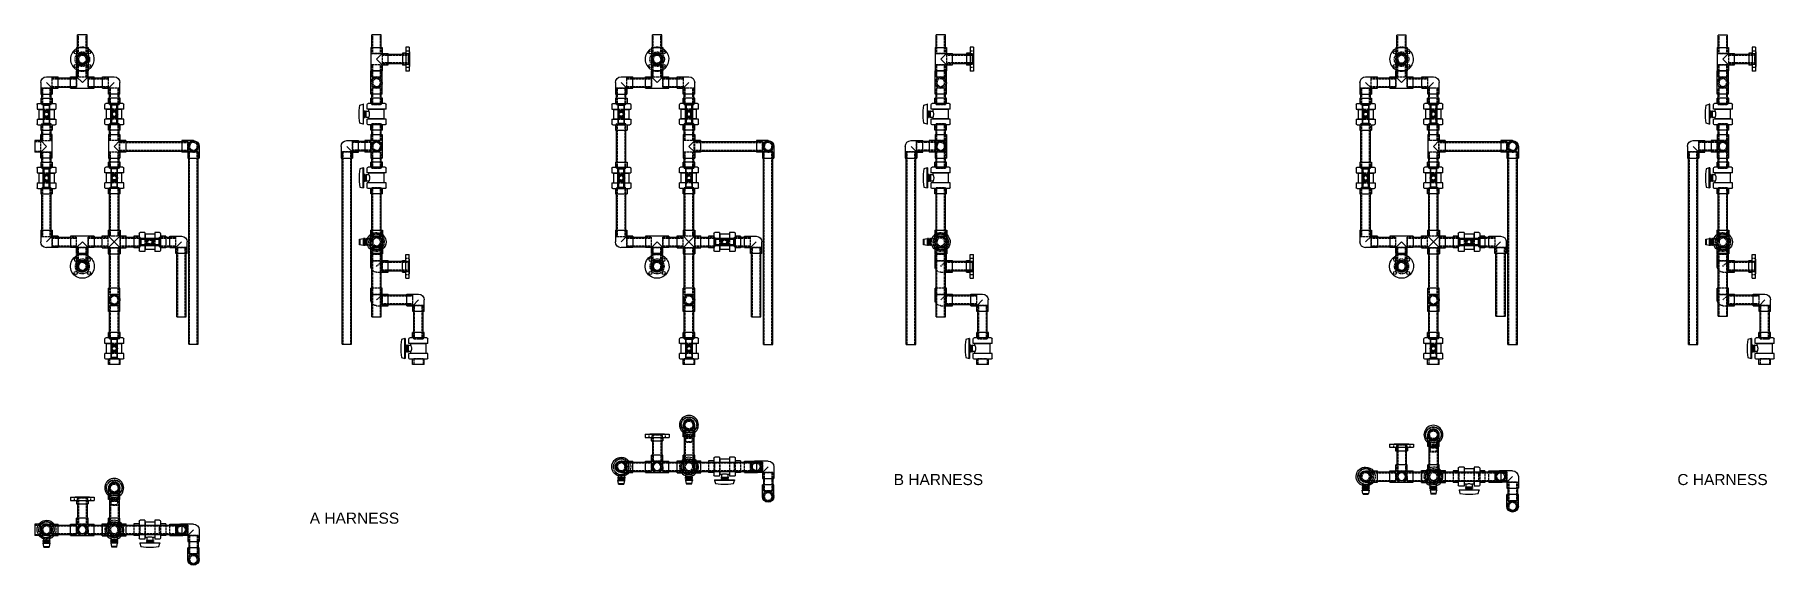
# Model space of a CAD drawing. Header units: inches. Extents: x 384 to 2495, y 344 to 1371.
# Drawn here: x 2058.9 to 2495.3, y 426.8 to 559.9 of the extents above; entities that cross this region are included whole.
import ezdxf

# ---------------------------------------------------------------- set-up
doc = ezdxf.new("R2010")
doc.units = ezdxf.units.IN
doc.header["$MEASUREMENT"] = 0
doc.linetypes.add('HIDDEN', pattern=[0.375, 0.25, -0.125])
doc.layers.add('HIDDEN', color=4, linetype='HIDDEN')
doc.layers.add('VISIBLE', color=7, linetype='Continuous')
doc.styles.get("Standard").update_dxf_attribs({"font": 'arial.ttf'})

msp = doc.modelspace()

# ---------------------------------------------------------------- texts
at = {"layer": 'VISIBLE', "char_height": 2.78, "attachment_point": 1}
for s, insert in [('B HARNESS', (2274.41, 449.65)), ('C HARNESS', (2471.03, 449.65)), ('A HARNESS', (2127.89, 439.96))]:
    msp.add_mtext_dynamic_manual_height_columns(s, width=33.2666, gutter_width=1, heights=[0], dxfattribs=dict(at, insert=insert))

# ---------------------------------------------------------------- linework, layer by layer
at = {"layer": 'HIDDEN'}
for p, q in [((2069.88, 555.21), (2069.88, 559.89)), ((2071.79, 555.21), (2071.79, 559.89)), ((2143.7, 555.21), (2143.7, 559.89)), ((2145.62, 555.21), (2145.62, 559.89)), ((2214.08, 555.21), (2214.08, 559.89)), ((2215.99, 555.21), (2215.99, 559.89)), ((2285.25, 555.21), (2285.25, 559.89)), ((2287.16, 555.21), (2287.16, 559.89)), ((2400.87, 555.21), (2400.87, 559.77)), ((2402.78, 555.21), (2402.78, 559.77)), ((2481.5, 555.21), (2481.5, 559.77)), ((2483.41, 555.21), (2483.41, 559.77)), ((2069.65, 555.21), (2069.65, 556.71)), ((2069.65, 555.21), (2069.65, 556.71)), ((2069.65, 555.21), (2072.03, 555.21)), ((2070.84, 555.21), (2069.65, 555.21)), ((2072.03, 555.21), (2070.84, 555.21)), ((2072.03, 555.21), (2072.03, 556.71)), ((2072.03, 555.21), (2072.03, 556.71)), ((2143.47, 555.21), (2143.47, 556.71)), ((2143.47, 555.21), (2143.47, 556.71)), ((2143.47, 555.21), (2145.85, 555.21)), ((2145.85, 555.21), (2143.47, 555.21)), ((2145.85, 555.21), (2145.85, 556.71)), ((2145.85, 555.21), (2145.85, 556.71)), ((2146.1, 554.96), (2146.1, 552.58)), ((2147.6, 554.96), (2146.1, 554.96)), ((2146.1, 554.96), (2146.1, 552.58)), ((2147.6, 554.96), (2146.1, 554.96)), ((2152.65, 554.73), (2146.1, 554.73)), ((2152.65, 554.96), (2151.15, 554.96)), ((2152.65, 554.96), (2151.15, 554.96)), ((2152.84, 555.82), (2152.03, 555.82)), ((2152.84, 555.07), (2152.03, 555.07)), ((2152.65, 553.77), (2152.65, 554.96)), ((2152.65, 554.96), (2152.65, 554.61)), ((2152.84, 554.73), (2152.65, 554.73)), ((2152.65, 554.61), (2152.65, 552.58)), ((2152.9, 554.92), (2152.84, 554.92)), ((2213.85, 555.21), (2213.85, 556.71)), ((2213.85, 555.21), (2213.85, 556.71)), ((2213.85, 555.21), (2216.22, 555.21)), ((2215.04, 555.21), (2213.85, 555.21)), ((2216.22, 555.21), (2215.04, 555.21)), ((2216.22, 555.21), (2216.22, 556.71)), ((2216.22, 555.21), (2216.22, 556.71)), ((2285.02, 555.21), (2285.02, 556.71)), ((2285.02, 555.21), (2285.02, 556.71)), ((2285.02, 555.21), (2287.39, 555.21)), ((2287.39, 555.21), (2285.02, 555.21)), ((2287.39, 555.21), (2287.39, 556.71)), ((2287.39, 555.21), (2287.39, 556.71)), ((2287.64, 554.96), (2287.64, 552.58)), ((2289.14, 554.96), (2287.64, 554.96)), ((2287.64, 554.96), (2287.64, 552.58)), ((2289.14, 554.96), (2287.64, 554.96)), ((2294.2, 554.73), (2287.64, 554.73)), ((2294.2, 554.96), (2292.7, 554.96)), ((2294.2, 554.96), (2292.7, 554.96)), ((2294.39, 555.82), (2293.58, 555.82)), ((2294.39, 555.07), (2293.58, 555.07)), ((2294.2, 553.77), (2294.2, 554.96)), ((2294.2, 554.96), (2294.2, 554.61)), ((2294.39, 554.73), (2294.2, 554.73)), ((2294.2, 554.61), (2294.2, 552.58)), ((2294.45, 554.92), (2294.39, 554.92)), ((2400.64, 555.21), (2400.64, 556.71)), ((2400.64, 555.21), (2400.64, 556.71)), ((2400.64, 555.21), (2403.01, 555.21)), ((2401.82, 555.21), (2400.64, 555.21)), ((2403.01, 555.21), (2401.82, 555.21)), ((2403.01, 555.21), (2403.01, 556.71)), ((2403.01, 555.21), (2403.01, 556.71)), ((2481.27, 555.21), (2481.27, 556.71)), ((2481.27, 555.21), (2481.27, 556.71)), ((2481.27, 555.21), (2483.64, 555.21)), ((2483.64, 555.21), (2481.27, 555.21)), ((2483.64, 555.21), (2483.64, 556.71)), ((2483.64, 555.21), (2483.64, 556.71)), ((2483.89, 554.96), (2483.89, 552.58)), ((2485.39, 554.96), (2483.89, 554.96)), ((2483.89, 554.96), (2483.89, 552.58)), ((2485.39, 554.96), (2483.89, 554.96)), ((2490.45, 554.73), (2483.89, 554.73)), ((2490.45, 554.96), (2488.95, 554.96)), ((2490.45, 554.96), (2488.95, 554.96)), ((2490.64, 555.82), (2489.82, 555.82)), ((2490.64, 555.07), (2489.82, 555.07)), ((2490.45, 553.77), (2490.45, 554.96)), ((2490.45, 554.96), (2490.45, 554.61)), ((2490.64, 554.73), (2490.45, 554.73)), ((2490.45, 554.61), (2490.45, 552.58)), ((2490.7, 554.92), (2490.64, 554.92)), ((2072.03, 552.33), (2069.65, 552.33)), ((2069.65, 549.33), (2069.65, 552.33)), ((2070.84, 552.33), (2069.65, 552.33)), ((2069.65, 550.83), (2069.65, 552.33)), ((2069.65, 550.83), (2069.65, 549.33)), ((2069.88, 549.33), (2069.88, 552.33)), ((2072.03, 552.33), (2070.84, 552.33)), ((2071.79, 549.33), (2071.79, 552.33)), ((2072.03, 549.33), (2072.03, 552.33)), ((2072.03, 550.83), (2072.03, 552.33)), ((2072.03, 550.83), (2072.03, 549.33)), ((2145.85, 552.33), (2143.47, 552.33)), ((2143.47, 549.33), (2143.47, 552.33)), ((2145.85, 552.33), (2143.47, 552.33)), ((2143.47, 550.83), (2143.47, 552.33)), ((2143.47, 550.83), (2143.47, 549.33)), ((2143.7, 549.33), (2143.7, 552.33)), ((2145.62, 549.33), (2145.62, 552.33)), ((2145.85, 549.33), (2145.85, 552.33)), ((2145.85, 550.83), (2145.85, 552.33)), ((2145.85, 550.83), (2145.85, 549.33)), ((2152.65, 552.81), (2146.1, 552.81)), ((2147.6, 552.58), (2146.1, 552.58)), ((2147.6, 552.58), (2146.1, 552.58)), ((2152.65, 552.58), (2151.15, 552.58)), ((2152.65, 552.58), (2151.15, 552.58)), ((2152.84, 552.46), (2152.03, 552.46)), ((2152.84, 551.71), (2152.03, 551.71)), ((2152.65, 552.58), (2152.65, 553.77)), ((2152.84, 552.81), (2152.65, 552.81)), ((2152.9, 552.62), (2152.84, 552.62)), ((2213.85, 552.33), (2216.22, 552.33)), ((2213.85, 549.33), (2213.85, 552.33)), ((2215.04, 552.33), (2213.85, 552.33)), ((2213.85, 550.83), (2213.85, 552.33)), ((2213.85, 550.83), (2213.85, 549.33)), ((2214.08, 549.33), (2214.08, 552.33)), ((2216.22, 552.33), (2215.04, 552.33)), ((2215.99, 549.33), (2215.99, 552.33)), ((2216.22, 549.33), (2216.22, 552.33)), ((2216.22, 550.83), (2216.22, 552.33)), ((2216.22, 550.83), (2216.22, 549.33)), ((2285.02, 552.33), (2287.39, 552.33)), ((2285.02, 549.33), (2285.02, 552.33)), ((2287.39, 552.33), (2285.02, 552.33)), ((2285.02, 550.83), (2285.02, 552.33)), ((2285.02, 550.83), (2285.02, 549.33)), ((2285.25, 549.33), (2285.25, 552.33)), ((2287.16, 549.33), (2287.16, 552.33)), ((2287.39, 549.33), (2287.39, 552.33)), ((2287.39, 550.83), (2287.39, 552.33)), ((2287.39, 550.83), (2287.39, 549.33)), ((2294.2, 552.81), (2287.64, 552.81)), ((2289.14, 552.58), (2287.64, 552.58)), ((2289.14, 552.58), (2287.64, 552.58)), ((2294.2, 552.58), (2292.7, 552.58)), ((2294.2, 552.58), (2292.7, 552.58)), ((2294.39, 552.46), (2293.58, 552.46)), ((2294.39, 551.71), (2293.58, 551.71)), ((2294.2, 552.58), (2294.2, 553.77)), ((2294.39, 552.81), (2294.2, 552.81)), ((2294.45, 552.62), (2294.39, 552.62)), ((2400.64, 552.33), (2403.01, 552.33)), ((2400.64, 549.33), (2400.64, 552.33)), ((2401.82, 552.33), (2400.64, 552.33)), ((2400.64, 550.83), (2400.64, 552.33)), ((2400.64, 550.83), (2400.64, 549.33)), ((2400.87, 549.33), (2400.87, 552.33)), ((2403.01, 552.33), (2401.82, 552.33)), ((2402.78, 549.33), (2402.78, 552.33)), ((2403.01, 549.33), (2403.01, 552.33)), ((2403.01, 550.83), (2403.01, 552.33)), ((2403.01, 550.83), (2403.01, 549.33)), ((2481.27, 552.33), (2483.64, 552.33)), ((2481.27, 549.33), (2481.27, 552.33)), ((2483.64, 552.33), (2481.27, 552.33)), ((2481.27, 550.83), (2481.27, 552.33)), ((2481.27, 550.83), (2481.27, 549.33)), ((2481.5, 549.33), (2481.5, 552.33)), ((2483.41, 549.33), (2483.41, 552.33)), ((2483.64, 549.33), (2483.64, 552.33)), ((2483.64, 550.83), (2483.64, 552.33)), ((2483.64, 550.83), (2483.64, 549.33)), ((2490.45, 552.81), (2483.89, 552.81)), ((2485.39, 552.58), (2483.89, 552.58)), ((2485.39, 552.58), (2483.89, 552.58)), ((2490.45, 552.58), (2488.95, 552.58)), ((2490.45, 552.58), (2488.95, 552.58)), ((2490.64, 552.46), (2489.82, 552.46)), ((2490.64, 551.71), (2489.82, 551.71)), ((2490.45, 552.58), (2490.45, 553.77)), ((2490.64, 552.81), (2490.45, 552.81)), ((2490.7, 552.62), (2490.64, 552.62)), ((2061.84, 546.49), (2060.65, 546.49)), ((2060.65, 544.96), (2060.65, 546.49)), ((2060.65, 546.49), (2063.03, 546.49)), ((2060.65, 546.49), (2060.65, 544.96)), ((2060.88, 542.43), (2060.88, 546.49)), ((2063.03, 546.49), (2061.84, 546.49)), ((2062.79, 542.43), (2062.79, 546.49)), ((2063.03, 544.96), (2063.03, 546.49)), ((2063.03, 546.49), (2063.03, 544.96)), ((2063.24, 546.71), (2063.24, 549.08)), ((2063.24, 549.08), (2064.78, 549.08)), ((2063.24, 546.71), (2063.24, 549.08)), ((2063.24, 549.08), (2064.78, 549.08)), ((2063.24, 548.85), (2069.4, 548.85)), ((2063.24, 546.94), (2069.4, 546.94)), ((2063.24, 546.71), (2064.78, 546.71)), ((2063.24, 546.71), (2064.78, 546.71)), ((2067.9, 549.08), (2069.4, 549.08)), ((2069.4, 549.08), (2067.9, 549.08)), ((2067.9, 546.71), (2069.4, 546.71)), ((2069.4, 546.71), (2067.9, 546.71)), ((2069.4, 546.71), (2069.4, 549.08)), ((2069.4, 549.08), (2069.4, 546.71)), ((2069.65, 549.33), (2072.03, 549.33)), ((2069.65, 549.33), (2072.03, 549.33)), ((2072.28, 546.71), (2072.28, 549.08)), ((2072.28, 549.08), (2073.78, 549.08)), ((2072.28, 549.08), (2072.28, 546.71)), ((2073.78, 549.08), (2072.28, 549.08)), ((2072.28, 548.85), (2077.43, 548.85)), ((2072.28, 546.94), (2077.43, 546.94)), ((2072.28, 546.71), (2073.78, 546.71)), ((2073.78, 546.71), (2072.28, 546.71)), ((2075.9, 549.08), (2077.43, 549.08)), ((2075.9, 549.08), (2077.43, 549.08)), ((2075.9, 546.71), (2077.43, 546.71)), ((2075.9, 546.71), (2077.43, 546.71)), ((2077.43, 546.71), (2077.43, 549.08)), ((2077.43, 546.71), (2077.43, 549.08)), ((2078.84, 546.49), (2077.65, 546.49)), ((2077.65, 544.96), (2077.65, 546.49)), ((2080.03, 546.49), (2077.65, 546.49)), ((2077.65, 544.96), (2077.65, 546.49)), ((2077.88, 542.43), (2077.88, 546.49)), ((2080.03, 546.49), (2078.84, 546.49)), ((2079.79, 542.43), (2079.79, 546.49)), ((2080.03, 544.96), (2080.03, 546.49)), ((2080.03, 544.96), (2080.03, 546.49)), ((2143.47, 549.33), (2145.85, 549.33)), ((2143.47, 549.33), (2144.66, 549.33)), ((2145.85, 546.49), (2143.47, 546.49)), ((2143.47, 544.96), (2143.47, 546.49)), ((2145.85, 546.49), (2143.47, 546.49)), ((2143.47, 544.96), (2143.47, 546.49)), ((2143.7, 542.43), (2143.7, 546.49)), ((2144.66, 549.33), (2145.85, 549.33)), ((2145.62, 542.43), (2145.62, 546.49)), ((2145.85, 544.96), (2145.85, 546.49)), ((2145.85, 544.96), (2145.85, 546.49)), ((2206.04, 546.49), (2204.85, 546.49)), ((2204.85, 544.96), (2204.85, 546.49)), ((2204.85, 546.49), (2207.22, 546.49)), ((2204.85, 546.49), (2204.85, 544.96)), ((2205.08, 542.43), (2205.08, 546.49)), ((2207.22, 546.49), (2206.04, 546.49)), ((2206.99, 542.43), (2206.99, 546.49)), ((2207.22, 544.96), (2207.22, 546.49)), ((2207.22, 546.49), (2207.22, 544.96)), ((2207.44, 546.71), (2207.44, 549.08)), ((2207.44, 549.08), (2208.97, 549.08)), ((2207.44, 546.71), (2207.44, 549.08)), ((2207.44, 549.08), (2208.97, 549.08)), ((2207.44, 548.85), (2213.6, 548.85)), ((2207.44, 546.94), (2213.6, 546.94)), ((2207.44, 546.71), (2208.97, 546.71)), ((2207.44, 546.71), (2208.97, 546.71)), ((2212.1, 549.08), (2213.6, 549.08)), ((2213.6, 549.08), (2212.1, 549.08)), ((2212.1, 546.71), (2213.6, 546.71)), ((2213.6, 546.71), (2212.1, 546.71)), ((2213.6, 546.71), (2213.6, 549.08)), ((2213.6, 549.08), (2213.6, 546.71)), ((2213.85, 549.33), (2216.22, 549.33)), ((2213.85, 549.33), (2216.22, 549.33)), ((2216.47, 546.71), (2216.47, 549.08)), ((2216.47, 549.08), (2217.97, 549.08)), ((2216.47, 549.08), (2216.47, 546.71)), ((2217.97, 549.08), (2216.47, 549.08)), ((2216.47, 548.85), (2221.63, 548.85)), ((2216.47, 546.94), (2221.63, 546.94)), ((2216.47, 546.71), (2217.97, 546.71)), ((2217.97, 546.71), (2216.47, 546.71)), ((2220.1, 549.08), (2221.63, 549.08)), ((2220.1, 549.08), (2221.63, 549.08)), ((2220.1, 546.71), (2221.63, 546.71)), ((2220.1, 546.71), (2221.63, 546.71)), ((2221.63, 546.71), (2221.63, 549.08)), ((2221.63, 546.71), (2221.63, 549.08)), ((2223.04, 546.49), (2221.85, 546.49)), ((2221.85, 544.96), (2221.85, 546.49)), ((2224.22, 546.49), (2221.85, 546.49)), ((2221.85, 544.96), (2221.85, 546.49)), ((2222.08, 542.43), (2222.08, 546.49)), ((2224.22, 546.49), (2223.04, 546.49)), ((2223.99, 542.43), (2223.99, 546.49)), ((2224.22, 544.96), (2224.22, 546.49)), ((2224.22, 544.96), (2224.22, 546.49)), ((2285.02, 549.33), (2287.39, 549.33)), ((2285.02, 549.33), (2286.21, 549.33)), ((2287.39, 546.49), (2285.02, 546.49)), ((2285.02, 544.96), (2285.02, 546.49)), ((2287.39, 546.49), (2285.02, 546.49)), ((2285.02, 544.96), (2285.02, 546.49)), ((2285.25, 542.43), (2285.25, 546.49)), ((2286.21, 549.33), (2287.39, 549.33)), ((2287.16, 542.43), (2287.16, 546.49)), ((2287.39, 544.96), (2287.39, 546.49)), ((2287.39, 544.96), (2287.39, 546.49)), ((2392.82, 546.49), (2391.64, 546.49)), ((2391.64, 544.96), (2391.64, 546.49)), ((2391.64, 546.49), (2394.01, 546.49)), ((2391.64, 546.49), (2391.64, 544.96)), ((2391.87, 542.43), (2391.87, 546.49)), ((2394.01, 546.49), (2392.82, 546.49)), ((2393.78, 542.43), (2393.78, 546.49)), ((2394.01, 544.96), (2394.01, 546.49)), ((2394.01, 546.49), (2394.01, 544.96)), ((2394.23, 546.71), (2394.23, 549.08)), ((2394.23, 549.08), (2395.76, 549.08)), ((2394.23, 546.71), (2394.23, 549.08)), ((2394.23, 549.08), (2395.76, 549.08)), ((2394.23, 548.85), (2400.39, 548.85)), ((2394.23, 546.94), (2400.39, 546.94)), ((2394.23, 546.71), (2395.76, 546.71)), ((2394.23, 546.71), (2395.76, 546.71)), ((2398.89, 549.08), (2400.39, 549.08)), ((2400.39, 549.08), (2398.89, 549.08)), ((2398.89, 546.71), (2400.39, 546.71)), ((2400.39, 546.71), (2398.89, 546.71)), ((2400.39, 546.71), (2400.39, 549.08)), ((2400.39, 549.08), (2400.39, 546.71)), ((2400.64, 549.33), (2403.01, 549.33)), ((2400.64, 549.33), (2403.01, 549.33)), ((2403.26, 546.71), (2403.26, 549.08)), ((2403.26, 549.08), (2404.76, 549.08)), ((2403.26, 549.08), (2403.26, 546.71)), ((2404.76, 549.08), (2403.26, 549.08)), ((2403.26, 548.85), (2408.42, 548.85)), ((2403.26, 546.94), (2408.42, 546.94)), ((2403.26, 546.71), (2404.76, 546.71)), ((2404.76, 546.71), (2403.26, 546.71)), ((2406.89, 549.08), (2408.42, 549.08)), ((2406.89, 549.08), (2408.42, 549.08)), ((2406.89, 546.71), (2408.42, 546.71)), ((2406.89, 546.71), (2408.42, 546.71)), ((2408.42, 546.71), (2408.42, 549.08)), ((2408.42, 546.71), (2408.42, 549.08)), ((2409.82, 546.49), (2408.64, 546.49)), ((2408.64, 544.96), (2408.64, 546.49)), ((2411.01, 546.49), (2408.64, 546.49)), ((2408.64, 544.96), (2408.64, 546.49)), ((2408.87, 542.43), (2408.87, 546.49)), ((2411.01, 546.49), (2409.82, 546.49)), ((2410.78, 542.43), (2410.78, 546.49)), ((2411.01, 544.96), (2411.01, 546.49)), ((2411.01, 544.96), (2411.01, 546.49)), ((2481.27, 549.33), (2483.64, 549.33)), ((2481.27, 549.33), (2482.45, 549.33)), ((2483.64, 546.49), (2481.27, 546.49)), ((2481.27, 544.96), (2481.27, 546.49)), ((2483.64, 546.49), (2481.27, 546.49)), ((2481.27, 544.96), (2481.27, 546.49)), ((2481.5, 542.43), (2481.5, 546.49)), ((2482.45, 549.33), (2483.64, 549.33)), ((2483.41, 542.43), (2483.41, 546.49)), ((2483.64, 544.96), (2483.64, 546.49)), ((2483.64, 544.96), (2483.64, 546.49)), ((2060.65, 542.43), (2060.65, 543.96)), ((2060.65, 542.43), (2060.65, 543.96)), ((2060.65, 542.43), (2063.03, 542.43)), ((2063.03, 542.43), (2060.65, 542.43)), ((2060.98, 541.22), (2062.69, 541.22)), ((2063.03, 542.43), (2063.03, 543.96)), ((2063.03, 542.43), (2063.03, 543.96)), ((2077.65, 542.43), (2077.65, 543.96)), ((2077.65, 543.96), (2077.65, 542.43)), ((2080.03, 542.43), (2077.65, 542.43)), ((2077.65, 542.43), (2080.03, 542.43)), ((2079.69, 541.22), (2077.98, 541.22)), ((2080.03, 542.43), (2080.03, 543.96)), ((2080.03, 543.96), (2080.03, 542.43)), ((2143.47, 542.43), (2143.47, 543.96)), ((2143.47, 543.96), (2143.47, 542.43)), ((2145.85, 542.43), (2143.47, 542.43)), ((2143.47, 542.43), (2144.66, 542.43)), ((2144.66, 542.43), (2145.85, 542.43)), ((2145.85, 542.43), (2145.85, 543.96)), ((2145.85, 543.96), (2145.85, 542.43)), ((2204.85, 542.43), (2204.85, 543.96)), ((2204.85, 542.43), (2204.85, 543.96)), ((2204.85, 542.43), (2207.22, 542.43)), ((2207.22, 542.43), (2204.85, 542.43)), ((2205.18, 541.22), (2206.89, 541.22)), ((2207.22, 542.43), (2207.22, 543.96)), ((2207.22, 542.43), (2207.22, 543.96)), ((2221.85, 542.43), (2221.85, 543.96)), ((2221.85, 543.96), (2221.85, 542.43)), ((2224.22, 542.43), (2221.85, 542.43)), ((2221.85, 542.43), (2224.22, 542.43)), ((2223.89, 541.22), (2222.18, 541.22)), ((2224.22, 542.43), (2224.22, 543.96)), ((2224.22, 543.96), (2224.22, 542.43)), ((2285.02, 542.43), (2285.02, 543.96)), ((2285.02, 543.96), (2285.02, 542.43)), ((2287.39, 542.43), (2285.02, 542.43)), ((2285.02, 542.43), (2286.21, 542.43)), ((2286.21, 542.43), (2287.39, 542.43)), ((2287.39, 542.43), (2287.39, 543.96)), ((2287.39, 543.96), (2287.39, 542.43)), ((2391.64, 542.43), (2391.64, 543.96)), ((2391.64, 542.43), (2391.64, 543.96)), ((2391.64, 542.43), (2394.01, 542.43)), ((2394.01, 542.43), (2391.64, 542.43)), ((2391.97, 541.22), (2393.68, 541.22)), ((2394.01, 542.43), (2394.01, 543.96)), ((2394.01, 542.43), (2394.01, 543.96)), ((2408.64, 542.43), (2408.64, 543.96)), ((2408.64, 543.96), (2408.64, 542.43)), ((2411.01, 542.43), (2408.64, 542.43)), ((2408.64, 542.43), (2411.01, 542.43)), ((2410.68, 541.22), (2408.97, 541.22)), ((2411.01, 542.43), (2411.01, 543.96)), ((2411.01, 543.96), (2411.01, 542.43)), ((2481.27, 542.43), (2481.27, 543.96)), ((2481.27, 543.96), (2481.27, 542.43)), ((2483.64, 542.43), (2481.27, 542.43)), ((2481.27, 542.43), (2482.45, 542.43)), ((2482.45, 542.43), (2483.64, 542.43)), ((2483.64, 542.43), (2483.64, 543.96)), ((2483.64, 543.96), (2483.64, 542.43)), ((2063.03, 537.5), (2060.65, 537.5)), ((2060.65, 535.97), (2060.65, 537.5)), ((2063.03, 537.5), (2060.65, 537.5)), ((2060.65, 535.97), (2060.65, 537.5)), ((2060.88, 533.33), (2060.88, 537.5)), ((2060.98, 541.17), (2062.69, 541.17)), ((2060.98, 538.76), (2062.69, 538.76)), ((2060.98, 538.71), (2062.69, 538.71)), ((2062.79, 533.33), (2062.79, 537.5)), ((2063.03, 535.97), (2063.03, 537.5)), ((2063.03, 535.97), (2063.03, 537.5)), ((2080.03, 537.5), (2077.65, 537.5)), ((2077.65, 535.97), (2077.65, 537.5)), ((2077.65, 537.5), (2080.03, 537.5)), ((2077.65, 537.5), (2077.65, 535.97)), ((2077.88, 533.33), (2077.88, 537.5)), ((2079.69, 541.17), (2077.98, 541.17)), ((2079.69, 538.76), (2077.98, 538.76)), ((2079.69, 538.71), (2077.98, 538.71)), ((2079.79, 533.33), (2079.79, 537.5)), ((2080.03, 535.97), (2080.03, 537.5)), ((2080.03, 537.5), (2080.03, 535.97)), ((2145.85, 537.5), (2143.47, 537.5)), ((2143.47, 535.97), (2143.47, 537.5)), ((2143.47, 537.5), (2144.66, 537.5)), ((2143.47, 537.5), (2143.47, 535.97)), ((2143.7, 533.33), (2143.7, 537.5)), ((2144.66, 537.5), (2145.85, 537.5)), ((2145.62, 533.33), (2145.62, 537.5)), ((2145.85, 535.97), (2145.85, 537.5)), ((2145.85, 537.5), (2145.85, 535.97)), ((2207.22, 537.5), (2204.85, 537.5)), ((2204.85, 535.97), (2204.85, 537.5)), ((2207.22, 537.5), (2204.85, 537.5)), ((2204.85, 535.97), (2204.85, 537.5)), ((2205.08, 526.43), (2205.08, 537.5)), ((2205.18, 541.17), (2206.89, 541.17)), ((2205.18, 538.76), (2206.89, 538.76)), ((2205.18, 538.71), (2206.89, 538.71)), ((2206.99, 526.43), (2206.99, 537.5)), ((2207.22, 535.97), (2207.22, 537.5)), ((2207.22, 535.97), (2207.22, 537.5)), ((2224.22, 537.5), (2221.85, 537.5)), ((2221.85, 535.97), (2221.85, 537.5)), ((2221.85, 537.5), (2224.22, 537.5)), ((2221.85, 537.5), (2221.85, 535.97)), ((2222.08, 533.33), (2222.08, 537.5)), ((2223.89, 541.17), (2222.18, 541.17)), ((2223.89, 538.76), (2222.18, 538.76)), ((2223.89, 538.71), (2222.18, 538.71)), ((2223.99, 533.33), (2223.99, 537.5)), ((2224.22, 535.97), (2224.22, 537.5)), ((2224.22, 537.5), (2224.22, 535.97)), ((2287.39, 537.5), (2285.02, 537.5)), ((2285.02, 535.97), (2285.02, 537.5)), ((2285.02, 537.5), (2286.21, 537.5)), ((2285.02, 537.5), (2285.02, 535.97)), ((2285.25, 533.33), (2285.25, 537.5)), ((2286.21, 537.5), (2287.39, 537.5)), ((2287.16, 533.33), (2287.16, 537.5)), ((2287.39, 535.97), (2287.39, 537.5)), ((2287.39, 537.5), (2287.39, 535.97)), ((2394.01, 537.5), (2391.64, 537.5)), ((2391.64, 535.97), (2391.64, 537.5)), ((2394.01, 537.5), (2391.64, 537.5)), ((2391.64, 535.97), (2391.64, 537.5)), ((2391.87, 526.43), (2391.87, 537.5)), ((2391.97, 541.17), (2393.68, 541.17)), ((2391.97, 538.76), (2393.68, 538.76)), ((2391.97, 538.71), (2393.68, 538.71)), ((2393.78, 526.43), (2393.78, 537.5)), ((2394.01, 535.97), (2394.01, 537.5)), ((2394.01, 535.97), (2394.01, 537.5)), ((2411.01, 537.5), (2408.64, 537.5)), ((2408.64, 535.97), (2408.64, 537.5)), ((2408.64, 537.5), (2411.01, 537.5)), ((2408.64, 537.5), (2408.64, 535.97)), ((2408.87, 533.33), (2408.87, 537.5)), ((2410.68, 541.17), (2408.97, 541.17)), ((2410.68, 538.76), (2408.97, 538.76)), ((2410.68, 538.71), (2408.97, 538.71)), ((2410.78, 533.33), (2410.78, 537.5)), ((2411.01, 535.97), (2411.01, 537.5)), ((2411.01, 537.5), (2411.01, 535.97)), ((2483.64, 537.5), (2481.27, 537.5)), ((2481.27, 535.97), (2481.27, 537.5)), ((2481.27, 537.5), (2482.45, 537.5)), ((2481.27, 537.5), (2481.27, 535.97)), ((2481.5, 533.33), (2481.5, 537.5)), ((2482.45, 537.5), (2483.64, 537.5)), ((2483.41, 533.33), (2483.41, 537.5)), ((2483.64, 535.97), (2483.64, 537.5)), ((2483.64, 537.5), (2483.64, 535.97)), ((2058.9, 533.08), (2060.4, 533.08)), ((2060.4, 530.71), (2060.4, 533.08)), ((2060.65, 533.33), (2060.65, 534.83)), ((2060.65, 534.83), (2060.65, 533.33)), ((2060.65, 533.33), (2063.03, 533.33)), ((2060.65, 533.33), (2063.03, 533.33)), ((2063.03, 533.33), (2063.03, 534.83)), ((2063.03, 534.83), (2063.03, 533.33)), ((2077.65, 533.33), (2077.65, 534.83)), ((2077.65, 533.33), (2077.65, 534.83)), ((2080.03, 533.33), (2077.65, 533.33)), ((2080.03, 533.33), (2077.65, 533.33)), ((2080.03, 533.33), (2080.03, 534.83)), ((2080.03, 533.33), (2080.03, 534.83)), ((2080.15, 530.71), (2080.15, 533.08)), ((2080.15, 533.08), (2081.78, 533.08)), ((2080.15, 532.85), (2097.3, 532.85)), ((2080.28, 530.71), (2080.28, 533.08)), ((2080.28, 533.08), (2081.78, 533.08)), ((2095.77, 533.08), (2097.3, 533.08)), ((2097.3, 533.08), (2095.77, 533.08)), ((2097.3, 530.71), (2097.3, 533.08)), ((2097.3, 533.08), (2097.3, 531.89)), ((2138.61, 533.08), (2138.61, 530.71)), ((2140.14, 533.08), (2138.61, 533.08)), ((2138.61, 530.71), (2138.61, 533.08)), ((2138.61, 533.08), (2140.14, 533.08)), ((2143.25, 532.85), (2138.61, 532.85)), ((2143.25, 533.08), (2141.72, 533.08)), ((2143.25, 533.08), (2141.72, 533.08)), ((2143.22, 533.33), (2143.22, 530.46)), ((2143.25, 531.89), (2143.25, 533.08)), ((2143.25, 533.08), (2143.25, 531.89)), ((2143.47, 533.33), (2143.47, 534.83)), ((2143.47, 533.33), (2143.47, 534.83)), ((2145.85, 533.33), (2144.66, 533.33)), ((2145.85, 533.33), (2144.66, 533.33)), ((2145.85, 533.33), (2145.85, 534.83)), ((2145.85, 533.33), (2145.85, 534.83)), ((2221.85, 533.33), (2221.85, 534.83)), ((2221.85, 533.33), (2221.85, 534.83)), ((2224.22, 533.33), (2221.85, 533.33)), ((2224.22, 533.33), (2221.85, 533.33)), ((2224.22, 533.33), (2224.22, 534.83)), ((2224.22, 533.33), (2224.22, 534.83)), ((2224.35, 530.71), (2224.35, 533.08)), ((2224.35, 533.08), (2225.97, 533.08)), ((2224.35, 532.85), (2241.49, 532.85)), ((2224.47, 530.71), (2224.47, 533.08)), ((2224.47, 533.08), (2225.97, 533.08)), ((2239.96, 533.08), (2241.49, 533.08)), ((2241.49, 533.08), (2239.96, 533.08)), ((2241.49, 530.71), (2241.49, 533.08)), ((2241.49, 533.08), (2241.49, 531.89)), ((2280.15, 533.08), (2280.15, 530.71)), ((2281.68, 533.08), (2280.15, 533.08)), ((2280.15, 530.71), (2280.15, 533.08)), ((2280.15, 533.08), (2281.68, 533.08)), ((2284.8, 532.85), (2280.15, 532.85)), ((2284.8, 533.08), (2283.27, 533.08)), ((2284.8, 533.08), (2283.27, 533.08)), ((2284.77, 533.33), (2284.77, 530.46)), ((2284.8, 531.89), (2284.8, 533.08)), ((2284.8, 533.08), (2284.8, 531.89)), ((2285.02, 533.33), (2285.02, 534.83)), ((2285.02, 533.33), (2285.02, 534.83)), ((2285.02, 530.46), (2285.02, 533.33)), ((2285.25, 530.46), (2285.25, 533.33)), ((2287.39, 533.33), (2286.21, 533.33)), ((2287.39, 533.33), (2286.21, 533.33)), ((2287.16, 530.46), (2287.16, 533.33)), ((2287.39, 533.33), (2287.39, 534.83)), ((2287.39, 533.33), (2287.39, 534.83)), ((2287.39, 530.46), (2287.39, 533.33)), ((2408.64, 533.33), (2408.64, 534.83)), ((2408.64, 533.33), (2408.64, 534.83)), ((2411.01, 533.33), (2408.64, 533.33)), ((2411.01, 533.33), (2408.64, 533.33)), ((2411.01, 533.33), (2411.01, 534.83)), ((2411.01, 533.33), (2411.01, 534.83)), ((2411.14, 530.71), (2411.14, 533.08)), ((2411.14, 533.08), (2412.76, 533.08)), ((2411.14, 532.85), (2428.28, 532.85)), ((2411.26, 530.71), (2411.26, 533.08)), ((2411.26, 533.08), (2412.76, 533.08)), ((2426.75, 533.08), (2428.28, 533.08)), ((2428.28, 533.08), (2426.75, 533.08)), ((2428.28, 530.71), (2428.28, 533.08)), ((2428.28, 533.08), (2428.28, 531.89)), ((2476.4, 533.08), (2476.4, 530.71)), ((2477.93, 533.08), (2476.4, 533.08)), ((2476.4, 530.71), (2476.4, 533.08)), ((2476.4, 533.08), (2477.93, 533.08)), ((2481.05, 532.85), (2476.4, 532.85)), ((2481.05, 533.08), (2479.52, 533.08)), ((2481.05, 533.08), (2479.52, 533.08)), ((2481.02, 533.33), (2481.02, 530.46)), ((2481.05, 531.89), (2481.05, 533.08)), ((2481.05, 533.08), (2481.05, 531.89)), ((2481.27, 533.33), (2481.27, 534.83)), ((2481.27, 533.33), (2481.27, 534.83)), ((2481.27, 530.46), (2481.27, 533.33)), ((2481.5, 530.46), (2481.5, 533.33)), ((2483.64, 533.33), (2482.45, 533.33)), ((2483.64, 533.33), (2482.45, 533.33)), ((2483.41, 530.46), (2483.41, 533.33)), ((2483.64, 533.33), (2483.64, 534.83)), ((2483.64, 533.33), (2483.64, 534.83)), ((2483.64, 530.46), (2483.64, 533.33)), ((2058.9, 530.71), (2060.4, 530.71)), ((2063.03, 530.46), (2060.65, 530.46)), ((2060.65, 528.96), (2060.65, 530.46)), ((2060.65, 530.46), (2063.03, 530.46)), ((2060.65, 530.46), (2060.65, 528.96)), ((2060.88, 526.43), (2060.88, 530.46)), ((2062.79, 526.43), (2062.79, 530.46)), ((2063.03, 528.96), (2063.03, 530.46)), ((2063.03, 530.46), (2063.03, 528.96)), ((2080.03, 530.46), (2077.65, 530.46)), ((2077.65, 528.96), (2077.65, 530.46)), ((2080.03, 530.46), (2077.65, 530.46)), ((2077.65, 528.96), (2077.65, 530.46)), ((2077.88, 526.43), (2077.88, 530.46)), ((2079.79, 526.43), (2079.79, 530.46)), ((2080.03, 528.96), (2080.03, 530.46)), ((2080.03, 528.96), (2080.03, 530.46)), ((2080.15, 530.94), (2097.3, 530.94)), ((2080.15, 530.71), (2081.78, 530.71)), ((2080.28, 530.71), (2081.78, 530.71)), ((2095.77, 530.71), (2097.3, 530.71)), ((2097.3, 530.71), (2095.77, 530.71)), ((2098.7, 530.46), (2097.27, 530.46)), ((2097.3, 531.89), (2097.3, 530.71)), ((2099.89, 530.49), (2097.52, 530.49)), ((2097.52, 528.96), (2097.52, 530.49)), ((2097.52, 530.49), (2099.89, 530.49)), ((2097.52, 530.49), (2097.52, 528.96)), ((2097.75, 482.27), (2097.75, 530.49)), ((2099.66, 482.27), (2099.66, 530.49)), ((2099.89, 528.96), (2099.89, 530.49)), ((2099.89, 530.49), (2099.89, 528.96)), ((2138.39, 530.49), (2136.01, 530.49)), ((2136.01, 528.96), (2136.01, 530.49)), ((2136.01, 530.49), (2138.39, 530.49)), ((2136.01, 530.49), (2136.01, 528.96)), ((2136.24, 482.27), (2136.24, 530.49)), ((2138.16, 482.27), (2138.16, 530.49)), ((2138.39, 528.96), (2138.39, 530.49)), ((2138.39, 530.49), (2138.39, 528.96)), ((2143.25, 530.94), (2138.61, 530.94)), ((2140.14, 530.71), (2138.61, 530.71)), ((2138.61, 530.71), (2140.14, 530.71)), ((2143.25, 530.71), (2141.72, 530.71)), ((2143.25, 530.71), (2141.72, 530.71)), ((2143.25, 530.71), (2143.25, 531.89)), ((2143.25, 531.89), (2143.25, 530.71)), ((2143.47, 528.96), (2143.47, 530.46)), ((2143.47, 528.96), (2143.47, 530.46)), ((2143.7, 526.43), (2143.7, 530.46)), ((2145.85, 530.46), (2144.66, 530.46)), ((2145.85, 530.46), (2144.66, 530.46)), ((2145.62, 526.43), (2145.62, 530.46)), ((2145.85, 528.96), (2145.85, 530.46)), ((2145.85, 528.96), (2145.85, 530.46)), ((2224.22, 530.46), (2221.85, 530.46)), ((2221.85, 528.96), (2221.85, 530.46)), ((2224.22, 530.46), (2221.85, 530.46)), ((2221.85, 528.96), (2221.85, 530.46)), ((2222.08, 526.43), (2222.08, 530.46)), ((2223.99, 526.43), (2223.99, 530.46)), ((2224.22, 528.96), (2224.22, 530.46)), ((2224.22, 528.96), (2224.22, 530.46)), ((2224.35, 530.94), (2241.49, 530.94)), ((2224.35, 530.71), (2225.97, 530.71)), ((2224.47, 530.71), (2225.97, 530.71)), ((2239.96, 530.71), (2241.49, 530.71)), ((2241.49, 530.71), (2239.96, 530.71)), ((2242.9, 530.46), (2241.46, 530.46)), ((2241.49, 531.89), (2241.49, 530.71)), ((2244.09, 530.49), (2241.71, 530.49)), ((2241.71, 528.96), (2241.71, 530.49)), ((2241.71, 530.49), (2244.09, 530.49)), ((2241.71, 530.49), (2241.71, 528.96)), ((2241.94, 482.14), (2241.94, 530.49)), ((2243.86, 482.14), (2243.86, 530.49)), ((2244.09, 528.96), (2244.09, 530.49)), ((2244.09, 530.49), (2244.09, 528.96)), ((2279.93, 530.49), (2277.56, 530.49)), ((2277.56, 528.96), (2277.56, 530.49)), ((2277.56, 530.49), (2279.93, 530.49)), ((2277.56, 530.49), (2277.56, 528.96)), ((2277.79, 482.14), (2277.79, 530.49)), ((2279.7, 482.14), (2279.7, 530.49)), ((2279.93, 528.96), (2279.93, 530.49)), ((2279.93, 530.49), (2279.93, 528.96)), ((2284.8, 530.94), (2280.15, 530.94)), ((2281.68, 530.71), (2280.15, 530.71)), ((2280.15, 530.71), (2281.68, 530.71)), ((2284.8, 530.71), (2283.27, 530.71)), ((2284.8, 530.71), (2283.27, 530.71)), ((2284.8, 530.71), (2284.8, 531.89)), ((2284.8, 531.89), (2284.8, 530.71)), ((2285.02, 528.96), (2285.02, 530.46)), ((2285.02, 528.96), (2285.02, 530.46)), ((2285.25, 526.43), (2285.25, 530.46)), ((2287.39, 530.46), (2286.21, 530.46)), ((2287.39, 530.46), (2286.21, 530.46)), ((2287.16, 526.43), (2287.16, 530.46)), ((2287.39, 528.96), (2287.39, 530.46)), ((2287.39, 528.96), (2287.39, 530.46)), ((2411.01, 530.46), (2408.64, 530.46)), ((2408.64, 528.96), (2408.64, 530.46)), ((2411.01, 530.46), (2408.64, 530.46)), ((2408.64, 528.96), (2408.64, 530.46)), ((2408.87, 526.43), (2408.87, 530.46)), ((2410.78, 526.43), (2410.78, 530.46)), ((2411.01, 528.96), (2411.01, 530.46)), ((2411.01, 528.96), (2411.01, 530.46)), ((2411.14, 530.94), (2428.28, 530.94)), ((2411.14, 530.71), (2412.76, 530.71)), ((2411.26, 530.71), (2412.76, 530.71)), ((2426.75, 530.71), (2428.28, 530.71)), ((2428.28, 530.71), (2426.75, 530.71)), ((2429.69, 530.46), (2428.25, 530.46)), ((2428.28, 531.89), (2428.28, 530.71)), ((2430.88, 530.49), (2428.5, 530.49)), ((2428.5, 528.96), (2428.5, 530.49)), ((2428.5, 530.49), (2430.88, 530.49)), ((2428.5, 530.49), (2428.5, 528.96)), ((2428.73, 482.14), (2428.73, 530.49)), ((2430.65, 482.14), (2430.65, 530.49)), ((2430.88, 528.96), (2430.88, 530.49)), ((2430.88, 530.49), (2430.88, 528.96)), ((2476.18, 530.49), (2473.81, 530.49)), ((2473.81, 528.96), (2473.81, 530.49)), ((2473.81, 530.49), (2476.18, 530.49)), ((2473.81, 530.49), (2473.81, 528.96)), ((2474.04, 482.14), (2474.04, 530.49)), ((2475.95, 482.14), (2475.95, 530.49)), ((2476.18, 528.96), (2476.18, 530.49)), ((2476.18, 530.49), (2476.18, 528.96)), ((2481.05, 530.94), (2476.4, 530.94)), ((2477.93, 530.71), (2476.4, 530.71)), ((2476.4, 530.71), (2477.93, 530.71)), ((2481.05, 530.71), (2479.52, 530.71)), ((2481.05, 530.71), (2479.52, 530.71)), ((2481.05, 530.71), (2481.05, 531.89)), ((2481.05, 531.89), (2481.05, 530.71)), ((2481.27, 528.96), (2481.27, 530.46)), ((2481.27, 528.96), (2481.27, 530.46)), ((2481.5, 526.43), (2481.5, 530.46)), ((2483.64, 530.46), (2482.45, 530.46)), ((2483.64, 530.46), (2482.45, 530.46)), ((2483.41, 526.43), (2483.41, 530.46)), ((2483.64, 528.96), (2483.64, 530.46)), ((2483.64, 528.96), (2483.64, 530.46)), ((2060.65, 526.43), (2060.65, 527.96)), ((2060.65, 526.43), (2060.65, 527.96)), ((2060.65, 526.43), (2063.03, 526.43)), ((2063.03, 526.43), (2060.65, 526.43)), ((2060.98, 525.22), (2062.69, 525.22)), ((2060.98, 525.17), (2062.69, 525.17)), ((2063.03, 526.43), (2063.03, 527.96)), ((2063.03, 526.43), (2063.03, 527.96)), ((2077.65, 526.43), (2077.65, 527.96)), ((2077.65, 527.96), (2077.65, 526.43)), ((2080.03, 526.43), (2077.65, 526.43)), ((2077.65, 526.43), (2080.03, 526.43)), ((2079.69, 525.22), (2077.98, 525.22)), ((2079.69, 525.17), (2077.98, 525.17)), ((2080.03, 526.43), (2080.03, 527.96)), ((2080.03, 527.96), (2080.03, 526.43)), ((2143.47, 526.43), (2143.47, 527.96)), ((2143.47, 527.96), (2143.47, 526.43)), ((2145.85, 526.43), (2143.47, 526.43)), ((2143.47, 526.43), (2144.66, 526.43)), ((2144.66, 526.43), (2145.85, 526.43)), ((2145.85, 526.43), (2145.85, 527.96)), ((2145.85, 527.96), (2145.85, 526.43)), ((2204.85, 526.43), (2204.85, 527.96)), ((2204.85, 526.43), (2204.85, 527.96)), ((2204.85, 526.43), (2207.22, 526.43)), ((2207.22, 526.43), (2204.85, 526.43)), ((2205.18, 525.22), (2206.89, 525.22)), ((2205.18, 525.17), (2206.89, 525.17)), ((2207.22, 526.43), (2207.22, 527.96)), ((2207.22, 526.43), (2207.22, 527.96)), ((2221.85, 526.43), (2221.85, 527.96)), ((2221.85, 527.96), (2221.85, 526.43)), ((2224.22, 526.43), (2221.85, 526.43)), ((2221.85, 526.43), (2224.22, 526.43)), ((2223.89, 525.22), (2222.18, 525.22)), ((2223.89, 525.17), (2222.18, 525.17)), ((2224.22, 526.43), (2224.22, 527.96)), ((2224.22, 527.96), (2224.22, 526.43)), ((2285.02, 526.43), (2285.02, 527.96)), ((2285.02, 527.96), (2285.02, 526.43)), ((2287.39, 526.43), (2285.02, 526.43)), ((2285.02, 526.43), (2286.21, 526.43)), ((2286.21, 526.43), (2287.39, 526.43)), ((2287.39, 526.43), (2287.39, 527.96)), ((2287.39, 527.96), (2287.39, 526.43)), ((2391.64, 526.43), (2391.64, 527.96)), ((2391.64, 526.43), (2391.64, 527.96)), ((2391.64, 526.43), (2394.01, 526.43)), ((2394.01, 526.43), (2391.64, 526.43)), ((2391.97, 525.22), (2393.68, 525.22)), ((2391.97, 525.17), (2393.68, 525.17)), ((2394.01, 526.43), (2394.01, 527.96)), ((2394.01, 526.43), (2394.01, 527.96)), ((2408.64, 526.43), (2408.64, 527.96)), ((2408.64, 527.96), (2408.64, 526.43)), ((2411.01, 526.43), (2408.64, 526.43)), ((2408.64, 526.43), (2411.01, 526.43)), ((2410.68, 525.22), (2408.97, 525.22)), ((2410.68, 525.17), (2408.97, 525.17)), ((2411.01, 526.43), (2411.01, 527.96)), ((2411.01, 527.96), (2411.01, 526.43)), ((2481.27, 526.43), (2481.27, 527.96)), ((2481.27, 527.96), (2481.27, 526.43)), ((2483.64, 526.43), (2481.27, 526.43)), ((2481.27, 526.43), (2482.45, 526.43)), ((2482.45, 526.43), (2483.64, 526.43)), ((2483.64, 526.43), (2483.64, 527.96)), ((2483.64, 527.96), (2483.64, 526.43)), ((2063.03, 521.5), (2060.65, 521.5)), ((2060.65, 519.97), (2060.65, 521.5)), ((2063.03, 521.5), (2060.65, 521.5)), ((2060.65, 519.97), (2060.65, 521.5)), ((2060.88, 509.3), (2060.88, 521.5)), ((2060.98, 522.76), (2062.69, 522.76)), ((2060.98, 522.71), (2062.69, 522.71)), ((2062.79, 509.3), (2062.79, 521.5)), ((2063.03, 519.97), (2063.03, 521.5)), ((2063.03, 519.97), (2063.03, 521.5)), ((2080.03, 521.5), (2077.65, 521.5)), ((2077.65, 519.97), (2077.65, 521.5)), ((2077.65, 521.5), (2080.03, 521.5)), ((2077.65, 521.5), (2077.65, 519.97)), ((2077.88, 509.39), (2077.88, 521.5)), ((2079.69, 522.76), (2077.98, 522.76)), ((2079.69, 522.71), (2077.98, 522.71)), ((2079.79, 509.39), (2079.79, 521.5)), ((2080.03, 519.97), (2080.03, 521.5)), ((2080.03, 521.5), (2080.03, 519.97)), ((2145.85, 521.5), (2143.47, 521.5)), ((2143.47, 519.97), (2143.47, 521.5)), ((2143.47, 521.5), (2144.66, 521.5)), ((2143.47, 521.5), (2143.47, 519.97)), ((2143.7, 509.39), (2143.7, 521.5)), ((2144.66, 521.5), (2145.85, 521.5)), ((2145.62, 509.39), (2145.62, 521.5)), ((2145.85, 519.97), (2145.85, 521.5)), ((2145.85, 521.5), (2145.85, 519.97)), ((2207.22, 521.5), (2204.85, 521.5)), ((2204.85, 519.97), (2204.85, 521.5)), ((2207.22, 521.5), (2204.85, 521.5)), ((2204.85, 519.97), (2204.85, 521.5)), ((2205.08, 509.3), (2205.08, 521.5)), ((2205.18, 522.76), (2206.89, 522.76)), ((2205.18, 522.71), (2206.89, 522.71)), ((2206.99, 509.3), (2206.99, 521.5)), ((2207.22, 519.97), (2207.22, 521.5)), ((2207.22, 519.97), (2207.22, 521.5)), ((2224.22, 521.5), (2221.85, 521.5)), ((2221.85, 519.97), (2221.85, 521.5)), ((2221.85, 521.5), (2224.22, 521.5)), ((2221.85, 521.5), (2221.85, 519.97)), ((2222.08, 509.39), (2222.08, 521.5)), ((2223.89, 522.76), (2222.18, 522.76)), ((2223.89, 522.71), (2222.18, 522.71)), ((2223.99, 509.39), (2223.99, 521.5)), ((2224.22, 519.97), (2224.22, 521.5)), ((2224.22, 521.5), (2224.22, 519.97)), ((2287.39, 521.5), (2285.02, 521.5)), ((2285.02, 519.97), (2285.02, 521.5)), ((2285.02, 521.5), (2286.21, 521.5)), ((2285.02, 521.5), (2285.02, 519.97)), ((2285.25, 509.39), (2285.25, 521.5)), ((2286.21, 521.5), (2287.39, 521.5)), ((2287.16, 509.39), (2287.16, 521.5)), ((2287.39, 519.97), (2287.39, 521.5)), ((2287.39, 521.5), (2287.39, 519.97)), ((2394.01, 521.5), (2391.64, 521.5)), ((2391.64, 519.97), (2391.64, 521.5)), ((2394.01, 521.5), (2391.64, 521.5)), ((2391.64, 519.97), (2391.64, 521.5)), ((2391.87, 509.3), (2391.87, 521.5)), ((2391.97, 522.76), (2393.68, 522.76)), ((2391.97, 522.71), (2393.68, 522.71)), ((2393.78, 509.3), (2393.78, 521.5)), ((2394.01, 519.97), (2394.01, 521.5)), ((2394.01, 519.97), (2394.01, 521.5)), ((2411.01, 521.5), (2408.64, 521.5)), ((2408.64, 519.97), (2408.64, 521.5)), ((2408.64, 521.5), (2411.01, 521.5)), ((2408.64, 521.5), (2408.64, 519.97)), ((2408.87, 509.39), (2408.87, 521.5)), ((2410.68, 522.76), (2408.97, 522.76)), ((2410.68, 522.71), (2408.97, 522.71)), ((2410.78, 509.39), (2410.78, 521.5)), ((2411.01, 519.97), (2411.01, 521.5)), ((2411.01, 521.5), (2411.01, 519.97)), ((2483.64, 521.5), (2481.27, 521.5)), ((2481.27, 519.97), (2481.27, 521.5)), ((2481.27, 521.5), (2482.45, 521.5)), ((2481.27, 521.5), (2481.27, 519.97)), ((2481.5, 509.39), (2481.5, 521.5)), ((2482.45, 521.5), (2483.64, 521.5)), ((2483.41, 509.39), (2483.41, 521.5)), ((2483.64, 519.97), (2483.64, 521.5)), ((2483.64, 521.5), (2483.64, 519.97)), ((2060.65, 509.3), (2060.65, 510.83)), ((2060.65, 510.83), (2060.65, 509.3)), ((2063.03, 509.3), (2063.03, 510.83)), ((2063.03, 510.83), (2063.03, 509.3)), ((2077.65, 509.39), (2077.65, 510.89)), ((2077.65, 510.89), (2077.65, 509.39)), ((2080.03, 509.39), (2080.03, 510.89)), ((2080.03, 510.89), (2080.03, 509.39)), ((2143.22, 510.83), (2144.66, 510.83)), ((2143.22, 510.83), (2143.22, 507.89)), ((2143.47, 509.39), (2143.47, 510.89)), ((2143.47, 510.89), (2143.47, 509.39)), ((2144.66, 510.83), (2146.1, 510.83)), ((2145.85, 509.39), (2145.85, 510.89)), ((2145.85, 510.89), (2145.85, 509.39)), ((2146.1, 510.83), (2146.1, 507.89)), ((2204.85, 509.3), (2204.85, 510.83)), ((2204.85, 510.83), (2204.85, 509.3)), ((2207.22, 509.3), (2207.22, 510.83)), ((2207.22, 510.83), (2207.22, 509.3)), ((2221.85, 509.39), (2221.85, 510.89)), ((2221.85, 510.89), (2221.85, 509.39)), ((2224.22, 509.39), (2224.22, 510.89)), ((2224.22, 510.89), (2224.22, 509.39)), ((2284.77, 510.83), (2286.21, 510.83)), ((2284.77, 510.83), (2284.77, 507.89)), ((2285.02, 509.39), (2285.02, 510.89)), ((2285.02, 510.89), (2285.02, 509.39)), ((2286.21, 510.83), (2287.64, 510.83)), ((2287.39, 509.39), (2287.39, 510.89)), ((2287.39, 510.89), (2287.39, 509.39)), ((2287.64, 510.83), (2287.64, 507.89)), ((2391.64, 509.3), (2391.64, 510.83)), ((2391.64, 510.83), (2391.64, 509.3)), ((2394.01, 509.3), (2394.01, 510.83)), ((2394.01, 510.83), (2394.01, 509.3)), ((2408.64, 509.39), (2408.64, 510.89)), ((2408.64, 510.89), (2408.64, 509.39)), ((2411.01, 509.39), (2411.01, 510.89)), ((2411.01, 510.89), (2411.01, 509.39)), ((2481.02, 510.83), (2482.45, 510.83)), ((2481.02, 510.83), (2481.02, 507.89)), ((2481.27, 509.39), (2481.27, 510.89)), ((2481.27, 510.89), (2481.27, 509.39)), ((2482.45, 510.83), (2483.89, 510.83)), ((2483.64, 509.39), (2483.64, 510.89)), ((2483.64, 510.89), (2483.64, 509.39)), ((2483.89, 510.83), (2483.89, 507.89)), ((2060.65, 509.3), (2063.03, 509.3)), ((2060.65, 509.3), (2063.03, 509.3)), ((2063.24, 506.71), (2063.24, 509.08)), ((2063.24, 509.08), (2064.78, 509.08)), ((2063.24, 509.08), (2063.24, 506.71)), ((2064.78, 509.08), (2063.24, 509.08)), ((2063.24, 508.85), (2069.4, 508.85)), ((2063.24, 506.94), (2069.4, 506.94)), ((2063.24, 506.71), (2064.78, 506.71)), ((2064.78, 506.71), (2063.24, 506.71)), ((2067.9, 509.08), (2069.4, 509.08)), ((2067.9, 509.08), (2069.4, 509.08)), ((2067.9, 506.71), (2069.4, 506.71)), ((2067.9, 506.71), (2069.4, 506.71)), ((2069.4, 506.71), (2069.4, 509.08)), ((2069.4, 506.71), (2069.4, 509.08)), ((2072.03, 506.46), (2069.65, 506.46)), ((2069.65, 504.96), (2069.65, 506.46)), ((2069.65, 506.46), (2072.03, 506.46)), ((2069.65, 506.46), (2069.65, 504.96)), ((2069.88, 503.18), (2069.88, 506.46)), ((2071.79, 503.18), (2071.79, 506.46)), ((2072.03, 504.96), (2072.03, 506.46)), ((2072.03, 506.46), (2072.03, 504.96)), ((2072.28, 509.08), (2072.28, 506.71)), ((2072.28, 509.08), (2073.78, 509.08)), ((2072.28, 506.71), (2072.28, 509.08)), ((2072.28, 509.08), (2073.78, 509.08)), ((2072.28, 508.85), (2077.34, 508.85)), ((2072.28, 506.94), (2077.34, 506.94)), ((2072.28, 506.71), (2073.78, 506.71)), ((2072.28, 506.71), (2073.78, 506.71)), ((2075.84, 509.08), (2077.34, 509.08)), ((2075.84, 509.08), (2077.34, 509.08)), ((2075.84, 506.71), (2077.34, 506.71)), ((2075.84, 506.71), (2077.34, 506.71)), ((2077.34, 506.71), (2077.34, 509.08)), ((2077.34, 506.71), (2077.34, 509.08)), ((2077.65, 509.39), (2080.03, 509.39)), ((2077.65, 509.39), (2080.03, 509.39)), ((2080.03, 506.39), (2077.65, 506.39)), ((2077.65, 504.89), (2077.65, 506.39)), ((2077.65, 506.39), (2080.03, 506.39)), ((2077.65, 506.39), (2077.65, 504.89)), ((2077.88, 494.74), (2077.88, 506.39)), ((2079.79, 494.74), (2079.79, 506.39)), ((2080.03, 504.89), (2080.03, 506.39)), ((2080.03, 506.39), (2080.03, 504.89)), ((2080.34, 509.08), (2080.34, 506.71)), ((2080.34, 509.08), (2081.84, 509.08)), ((2080.34, 506.71), (2080.34, 509.08)), ((2080.34, 509.08), (2081.84, 509.08)), ((2080.34, 508.85), (2085.31, 508.85)), ((2080.34, 506.94), (2085.31, 506.94)), ((2080.34, 506.71), (2081.84, 506.71)), ((2080.34, 506.71), (2081.84, 506.71)), ((2083.78, 509.08), (2085.31, 509.08)), ((2083.78, 509.08), (2085.31, 509.08)), ((2083.78, 506.71), (2085.31, 506.71)), ((2083.78, 506.71), (2085.31, 506.71)), ((2085.31, 506.71), (2085.31, 509.08)), ((2085.31, 506.71), (2085.31, 509.08)), ((2086.52, 508.75), (2086.52, 507.04)), ((2086.57, 508.75), (2086.57, 507.04)), ((2088.98, 508.75), (2088.98, 507.04)), ((2089.03, 508.75), (2089.03, 507.04)), ((2090.23, 506.71), (2090.23, 509.08)), ((2090.23, 509.08), (2091.77, 509.08)), ((2090.23, 506.71), (2090.23, 509.08)), ((2090.23, 509.08), (2091.77, 509.08)), ((2090.23, 508.85), (2094.3, 508.85)), ((2090.23, 506.94), (2094.3, 506.94)), ((2090.23, 506.71), (2091.77, 506.71)), ((2090.23, 506.71), (2091.77, 506.71)), ((2092.77, 509.08), (2094.3, 509.08)), ((2092.77, 509.08), (2094.3, 509.08)), ((2092.77, 506.71), (2094.3, 506.71)), ((2092.77, 506.71), (2094.3, 506.71)), ((2094.3, 506.71), (2094.3, 509.08)), ((2094.3, 506.71), (2094.3, 509.08)), ((2094.52, 506.49), (2096.89, 506.49)), ((2094.52, 504.96), (2094.52, 506.49)), ((2096.89, 506.49), (2094.52, 506.49)), ((2094.52, 504.96), (2094.52, 506.49)), ((2094.75, 489.14), (2094.75, 506.49)), ((2096.66, 489.14), (2096.66, 506.49)), ((2096.89, 504.96), (2096.89, 506.49)), ((2096.89, 504.96), (2096.89, 506.49)), ((2142.91, 508.67), (2142.42, 508.67)), ((2142.91, 507.11), (2142.42, 507.11)), ((2143.16, 509.74), (2143.16, 507.89)), ((2143.16, 507.89), (2143.16, 506.05)), ((2143.47, 509.39), (2145.85, 509.39)), ((2143.47, 509.3), (2143.47, 509.39)), ((2143.47, 509.39), (2143.47, 509.3)), ((2143.47, 509.39), (2144.66, 509.39)), ((2143.47, 509.3), (2145.85, 509.3)), ((2143.47, 509.3), (2144.66, 509.3)), ((2143.47, 506.49), (2145.85, 506.49)), ((2143.47, 504.96), (2143.47, 506.49)), ((2145.85, 506.49), (2143.47, 506.49)), ((2143.47, 504.96), (2143.47, 506.49)), ((2145.85, 506.46), (2143.47, 506.46)), ((2143.47, 506.46), (2144.66, 506.46)), ((2145.85, 506.39), (2143.47, 506.39)), ((2143.47, 506.39), (2144.66, 506.39)), ((2143.7, 509.3), (2143.7, 509.39)), ((2143.7, 489.14), (2143.7, 506.49)), ((2144.66, 509.39), (2145.85, 509.39)), ((2144.66, 509.3), (2145.85, 509.3)), ((2144.66, 506.46), (2145.85, 506.46)), ((2144.66, 506.39), (2145.85, 506.39)), ((2145.62, 509.3), (2145.62, 509.39)), ((2145.62, 489.14), (2145.62, 506.49)), ((2145.85, 509.3), (2145.85, 509.39)), ((2145.85, 509.39), (2145.85, 509.3)), ((2145.85, 504.96), (2145.85, 506.49)), ((2145.85, 504.96), (2145.85, 506.49)), ((2146.16, 509.74), (2146.16, 507.89)), ((2146.16, 507.89), (2146.16, 506.05)), ((2204.85, 509.3), (2207.22, 509.3)), ((2204.85, 509.3), (2207.22, 509.3)), ((2207.44, 506.71), (2207.44, 509.08)), ((2207.44, 509.08), (2208.97, 509.08)), ((2207.44, 509.08), (2207.44, 506.71)), ((2208.97, 509.08), (2207.44, 509.08)), ((2207.44, 508.85), (2213.6, 508.85)), ((2207.44, 506.94), (2213.6, 506.94)), ((2207.44, 506.71), (2208.97, 506.71)), ((2208.97, 506.71), (2207.44, 506.71)), ((2212.1, 509.08), (2213.6, 509.08)), ((2212.1, 509.08), (2213.6, 509.08)), ((2212.1, 506.71), (2213.6, 506.71)), ((2212.1, 506.71), (2213.6, 506.71)), ((2213.6, 506.71), (2213.6, 509.08)), ((2213.6, 506.71), (2213.6, 509.08)), ((2216.22, 506.46), (2213.85, 506.46)), ((2213.85, 504.96), (2213.85, 506.46)), ((2213.85, 506.46), (2216.22, 506.46)), ((2213.85, 506.46), (2213.85, 504.96)), ((2214.08, 503.18), (2214.08, 506.46)), ((2215.99, 503.18), (2215.99, 506.46)), ((2216.22, 504.96), (2216.22, 506.46)), ((2216.22, 506.46), (2216.22, 504.96)), ((2216.47, 509.08), (2216.47, 506.71)), ((2216.47, 509.08), (2217.97, 509.08)), ((2216.47, 506.71), (2216.47, 509.08)), ((2216.47, 509.08), (2217.97, 509.08)), ((2216.47, 508.85), (2221.54, 508.85)), ((2216.47, 506.94), (2221.54, 506.94)), ((2216.47, 506.71), (2217.97, 506.71)), ((2216.47, 506.71), (2217.97, 506.71)), ((2220.04, 509.08), (2221.54, 509.08)), ((2220.04, 509.08), (2221.54, 509.08)), ((2220.04, 506.71), (2221.54, 506.71)), ((2220.04, 506.71), (2221.54, 506.71)), ((2221.54, 506.71), (2221.54, 509.08)), ((2221.54, 506.71), (2221.54, 509.08)), ((2221.85, 509.39), (2224.22, 509.39)), ((2221.85, 509.39), (2224.22, 509.39)), ((2224.22, 506.39), (2221.85, 506.39)), ((2221.85, 504.89), (2221.85, 506.39)), ((2221.85, 506.39), (2224.22, 506.39)), ((2221.85, 506.39), (2221.85, 504.89)), ((2222.08, 494.74), (2222.08, 506.39)), ((2223.99, 494.74), (2223.99, 506.39)), ((2224.22, 504.89), (2224.22, 506.39)), ((2224.22, 506.39), (2224.22, 504.89)), ((2224.54, 509.08), (2224.54, 506.71)), ((2224.54, 509.08), (2226.04, 509.08)), ((2224.54, 506.71), (2224.54, 509.08)), ((2224.54, 509.08), (2226.04, 509.08)), ((2224.54, 508.85), (2229.5, 508.85)), ((2224.54, 506.94), (2229.5, 506.94)), ((2224.54, 506.71), (2226.04, 506.71)), ((2224.54, 506.71), (2226.04, 506.71)), ((2227.97, 509.08), (2229.5, 509.08)), ((2227.97, 509.08), (2229.5, 509.08)), ((2227.97, 506.71), (2229.5, 506.71)), ((2227.97, 506.71), (2229.5, 506.71)), ((2229.5, 506.71), (2229.5, 509.08)), ((2229.5, 506.71), (2229.5, 509.08)), ((2230.71, 508.75), (2230.71, 507.04)), ((2230.76, 508.75), (2230.76, 507.04)), ((2233.17, 508.75), (2233.17, 507.04)), ((2233.22, 508.75), (2233.22, 507.04)), ((2234.43, 506.71), (2234.43, 509.08)), ((2234.43, 509.08), (2235.96, 509.08)), ((2234.43, 506.71), (2234.43, 509.08)), ((2234.43, 509.08), (2235.96, 509.08)), ((2234.43, 508.85), (2238.49, 508.85)), ((2234.43, 506.94), (2238.49, 506.94)), ((2234.43, 506.71), (2235.96, 506.71)), ((2234.43, 506.71), (2235.96, 506.71)), ((2236.96, 509.08), (2238.49, 509.08)), ((2236.96, 509.08), (2238.49, 509.08)), ((2236.96, 506.71), (2238.49, 506.71)), ((2236.96, 506.71), (2238.49, 506.71)), ((2238.49, 506.71), (2238.49, 509.08)), ((2238.49, 506.71), (2238.49, 509.08)), ((2238.71, 506.49), (2241.09, 506.49)), ((2238.71, 504.96), (2238.71, 506.49)), ((2241.09, 506.49), (2238.71, 506.49)), ((2238.71, 504.96), (2238.71, 506.49)), ((2238.94, 489.14), (2238.94, 506.49)), ((2240.86, 489.14), (2240.86, 506.49)), ((2241.09, 504.96), (2241.09, 506.49)), ((2241.09, 504.96), (2241.09, 506.49)), ((2284.45, 508.67), (2283.96, 508.67)), ((2284.45, 507.11), (2283.96, 507.11)), ((2284.71, 509.74), (2284.71, 507.89)), ((2284.71, 507.89), (2284.71, 506.05)), ((2285.02, 509.39), (2287.39, 509.39)), ((2285.02, 509.3), (2285.02, 509.39)), ((2285.02, 509.39), (2285.02, 509.3)), ((2285.02, 509.39), (2286.21, 509.39)), ((2285.02, 509.3), (2287.39, 509.3)), ((2285.02, 509.3), (2286.21, 509.3)), ((2285.02, 506.49), (2287.39, 506.49)), ((2285.02, 504.96), (2285.02, 506.49)), ((2287.39, 506.49), (2285.02, 506.49)), ((2285.02, 504.96), (2285.02, 506.49)), ((2287.39, 506.46), (2285.02, 506.46)), ((2285.02, 506.46), (2286.21, 506.46)), ((2287.39, 506.39), (2285.02, 506.39)), ((2285.02, 506.39), (2286.21, 506.39)), ((2285.25, 509.3), (2285.25, 509.39)), ((2285.25, 489.14), (2285.25, 506.49)), ((2286.21, 509.39), (2287.39, 509.39)), ((2286.21, 509.3), (2287.39, 509.3)), ((2286.21, 506.46), (2287.39, 506.46)), ((2286.21, 506.39), (2287.39, 506.39)), ((2287.16, 509.3), (2287.16, 509.39)), ((2287.16, 489.14), (2287.16, 506.49)), ((2287.39, 509.3), (2287.39, 509.39)), ((2287.39, 509.39), (2287.39, 509.3)), ((2287.39, 504.96), (2287.39, 506.49)), ((2287.39, 504.96), (2287.39, 506.49)), ((2287.71, 509.74), (2287.71, 507.89)), ((2287.71, 507.89), (2287.71, 506.05)), ((2391.64, 509.3), (2394.01, 509.3)), ((2391.64, 509.3), (2394.01, 509.3)), ((2394.23, 506.71), (2394.23, 509.08)), ((2394.23, 509.08), (2395.76, 509.08)), ((2394.23, 509.08), (2394.23, 506.71)), ((2395.76, 509.08), (2394.23, 509.08)), ((2394.23, 508.85), (2400.39, 508.85)), ((2394.23, 506.94), (2400.39, 506.94)), ((2394.23, 506.71), (2395.76, 506.71)), ((2395.76, 506.71), (2394.23, 506.71)), ((2398.89, 509.08), (2400.39, 509.08)), ((2398.89, 509.08), (2400.39, 509.08)), ((2398.89, 506.71), (2400.39, 506.71)), ((2398.89, 506.71), (2400.39, 506.71)), ((2400.39, 506.71), (2400.39, 509.08)), ((2400.39, 506.71), (2400.39, 509.08)), ((2403.01, 506.46), (2400.64, 506.46)), ((2400.64, 504.96), (2400.64, 506.46)), ((2400.64, 506.46), (2403.01, 506.46)), ((2400.64, 506.46), (2400.64, 504.96)), ((2400.87, 503.18), (2400.87, 506.46)), ((2402.78, 503.18), (2402.78, 506.46)), ((2403.01, 504.96), (2403.01, 506.46)), ((2403.01, 506.46), (2403.01, 504.96)), ((2403.26, 509.08), (2403.26, 506.71)), ((2403.26, 509.08), (2404.76, 509.08)), ((2403.26, 506.71), (2403.26, 509.08)), ((2403.26, 509.08), (2404.76, 509.08)), ((2403.26, 508.85), (2408.32, 508.85)), ((2403.26, 506.94), (2408.32, 506.94)), ((2403.26, 506.71), (2404.76, 506.71)), ((2403.26, 506.71), (2404.76, 506.71)), ((2406.82, 509.08), (2408.32, 509.08)), ((2406.82, 509.08), (2408.32, 509.08)), ((2406.82, 506.71), (2408.32, 506.71)), ((2406.82, 506.71), (2408.32, 506.71)), ((2408.32, 506.71), (2408.32, 509.08)), ((2408.32, 506.71), (2408.32, 509.08)), ((2408.64, 509.39), (2411.01, 509.39)), ((2408.64, 509.39), (2411.01, 509.39)), ((2411.01, 506.39), (2408.64, 506.39)), ((2408.64, 504.89), (2408.64, 506.39)), ((2408.64, 506.39), (2411.01, 506.39)), ((2408.64, 506.39), (2408.64, 504.89)), ((2408.87, 494.74), (2408.87, 506.39)), ((2410.78, 494.74), (2410.78, 506.39)), ((2411.01, 504.89), (2411.01, 506.39)), ((2411.01, 506.39), (2411.01, 504.89)), ((2411.32, 509.08), (2411.32, 506.71)), ((2411.32, 509.08), (2412.82, 509.08)), ((2411.32, 506.71), (2411.32, 509.08)), ((2411.32, 509.08), (2412.82, 509.08)), ((2411.32, 508.85), (2416.29, 508.85)), ((2411.32, 506.94), (2416.29, 506.94)), ((2411.32, 506.71), (2412.82, 506.71)), ((2411.32, 506.71), (2412.82, 506.71)), ((2414.76, 509.08), (2416.29, 509.08)), ((2414.76, 509.08), (2416.29, 509.08)), ((2414.76, 506.71), (2416.29, 506.71)), ((2414.76, 506.71), (2416.29, 506.71)), ((2416.29, 506.71), (2416.29, 509.08)), ((2416.29, 506.71), (2416.29, 509.08)), ((2417.5, 508.75), (2417.5, 507.04)), ((2417.55, 508.75), (2417.55, 507.04)), ((2419.96, 508.75), (2419.96, 507.04)), ((2420.01, 508.75), (2420.01, 507.04)), ((2421.22, 506.71), (2421.22, 509.08)), ((2421.22, 509.08), (2422.75, 509.08)), ((2421.22, 506.71), (2421.22, 509.08)), ((2421.22, 509.08), (2422.75, 509.08)), ((2421.22, 508.85), (2425.28, 508.85)), ((2421.22, 506.94), (2425.28, 506.94)), ((2421.22, 506.71), (2422.75, 506.71)), ((2421.22, 506.71), (2422.75, 506.71)), ((2423.75, 509.08), (2425.28, 509.08)), ((2423.75, 509.08), (2425.28, 509.08)), ((2423.75, 506.71), (2425.28, 506.71)), ((2423.75, 506.71), (2425.28, 506.71)), ((2425.28, 506.71), (2425.28, 509.08)), ((2425.28, 506.71), (2425.28, 509.08)), ((2425.5, 506.49), (2427.88, 506.49)), ((2425.5, 504.96), (2425.5, 506.49)), ((2427.88, 506.49), (2425.5, 506.49)), ((2425.5, 504.96), (2425.5, 506.49)), ((2425.73, 489.27), (2425.73, 506.49)), ((2427.65, 489.27), (2427.65, 506.49)), ((2427.88, 504.96), (2427.88, 506.49)), ((2427.88, 504.96), (2427.88, 506.49)), ((2480.7, 508.67), (2480.21, 508.67)), ((2480.7, 507.11), (2480.21, 507.11)), ((2480.95, 509.74), (2480.95, 507.89)), ((2480.95, 507.89), (2480.95, 506.05)), ((2481.27, 509.39), (2483.64, 509.39)), ((2481.27, 509.3), (2481.27, 509.39)), ((2481.27, 509.39), (2481.27, 509.3)), ((2481.27, 509.39), (2482.45, 509.39)), ((2481.27, 509.3), (2483.64, 509.3)), ((2481.27, 509.3), (2482.45, 509.3)), ((2481.27, 506.49), (2483.64, 506.49)), ((2481.27, 504.96), (2481.27, 506.49)), ((2483.64, 506.49), (2481.27, 506.49)), ((2481.27, 504.96), (2481.27, 506.49)), ((2483.64, 506.46), (2481.27, 506.46)), ((2481.27, 506.46), (2482.45, 506.46)), ((2483.64, 506.39), (2481.27, 506.39)), ((2481.27, 506.39), (2482.45, 506.39)), ((2481.5, 509.3), (2481.5, 509.39)), ((2481.5, 489.27), (2481.5, 506.49)), ((2482.45, 509.39), (2483.64, 509.39)), ((2482.45, 509.3), (2483.64, 509.3)), ((2482.45, 506.46), (2483.64, 506.46)), ((2482.45, 506.39), (2483.64, 506.39)), ((2483.41, 509.3), (2483.41, 509.39)), ((2483.41, 489.27), (2483.41, 506.49)), ((2483.64, 509.3), (2483.64, 509.39)), ((2483.64, 509.39), (2483.64, 509.3)), ((2483.64, 504.96), (2483.64, 506.49)), ((2483.64, 504.96), (2483.64, 506.49)), ((2483.95, 509.74), (2483.95, 507.89)), ((2483.95, 507.89), (2483.95, 506.05)), ((2069.65, 503.18), (2069.65, 504.71)), ((2069.65, 503.18), (2069.65, 504.71)), ((2069.65, 503.18), (2072.03, 503.18)), ((2070.84, 503.18), (2069.65, 503.18)), ((2072.03, 503.18), (2070.84, 503.18)), ((2072.03, 503.18), (2072.03, 504.71)), ((2072.03, 503.18), (2072.03, 504.71)), ((2143.47, 504.89), (2144.66, 504.89)), ((2145.85, 504.71), (2143.47, 504.71)), ((2143.47, 503.18), (2145.85, 503.18)), ((2145.85, 503.18), (2143.47, 503.18)), ((2144.66, 504.89), (2145.85, 504.89)), ((2144.66, 501.77), (2145.85, 502.96)), ((2146.07, 502.96), (2146.07, 500.58)), ((2147.6, 502.96), (2146.07, 502.96)), ((2146.07, 500.58), (2146.07, 502.96)), ((2146.07, 502.96), (2147.6, 502.96)), ((2152.65, 502.73), (2146.07, 502.73)), ((2152.65, 502.96), (2151.15, 502.96)), ((2151.15, 502.96), (2152.65, 502.96)), ((2152.03, 503.82), (2152.84, 503.82)), ((2152.03, 503.07), (2152.84, 503.07)), ((2152.65, 501.77), (2152.65, 502.96)), ((2152.65, 500.93), (2152.65, 502.96)), ((2152.65, 502.73), (2152.84, 502.73)), ((2152.84, 502.92), (2152.9, 502.92)), ((2213.85, 503.18), (2213.85, 504.71)), ((2213.85, 503.18), (2213.85, 504.71)), ((2213.85, 503.18), (2216.22, 503.18)), ((2215.04, 503.18), (2213.85, 503.18)), ((2216.22, 503.18), (2215.04, 503.18)), ((2216.22, 503.18), (2216.22, 504.71)), ((2216.22, 503.18), (2216.22, 504.71)), ((2285.02, 504.89), (2286.21, 504.89)), ((2287.39, 504.71), (2285.02, 504.71)), ((2285.02, 503.18), (2287.39, 503.18)), ((2287.39, 503.18), (2285.02, 503.18)), ((2286.21, 504.89), (2287.39, 504.89)), ((2286.21, 501.77), (2287.39, 502.96)), ((2287.61, 502.96), (2287.61, 500.58)), ((2289.14, 502.96), (2287.61, 502.96)), ((2287.61, 500.58), (2287.61, 502.96)), ((2287.61, 502.96), (2289.14, 502.96)), ((2294.2, 502.73), (2287.61, 502.73)), ((2294.2, 502.96), (2292.7, 502.96)), ((2292.7, 502.96), (2294.2, 502.96)), ((2293.58, 503.82), (2294.39, 503.82)), ((2293.58, 503.07), (2294.39, 503.07)), ((2294.2, 501.77), (2294.2, 502.96)), ((2294.2, 500.93), (2294.2, 502.96)), ((2294.2, 502.73), (2294.39, 502.73)), ((2294.39, 502.92), (2294.45, 502.92)), ((2400.64, 503.18), (2400.64, 504.71)), ((2400.64, 503.18), (2400.64, 504.71)), ((2400.64, 503.18), (2403.01, 503.18)), ((2401.82, 503.18), (2400.64, 503.18)), ((2403.01, 503.18), (2401.82, 503.18)), ((2403.01, 503.18), (2403.01, 504.71)), ((2403.01, 503.18), (2403.01, 504.71)), ((2481.27, 504.89), (2482.45, 504.89)), ((2483.64, 504.71), (2481.27, 504.71)), ((2481.27, 503.18), (2483.64, 503.18)), ((2483.64, 503.18), (2481.27, 503.18)), ((2482.45, 504.89), (2483.64, 504.89)), ((2482.45, 501.77), (2483.64, 502.96)), ((2483.86, 502.96), (2483.86, 500.58)), ((2485.39, 502.96), (2483.86, 502.96)), ((2483.86, 500.58), (2483.86, 502.96)), ((2483.86, 502.96), (2485.39, 502.96)), ((2490.45, 502.73), (2483.86, 502.73)), ((2490.45, 502.96), (2488.95, 502.96)), ((2488.95, 502.96), (2490.45, 502.96)), ((2489.82, 503.82), (2490.64, 503.82)), ((2489.82, 503.07), (2490.64, 503.07)), ((2490.45, 501.77), (2490.45, 502.96)), ((2490.45, 500.93), (2490.45, 502.96)), ((2490.45, 502.73), (2490.64, 502.73)), ((2490.64, 502.92), (2490.7, 502.92)), ((2144.66, 500.33), (2145.85, 500.33)), ((2152.65, 500.81), (2146.07, 500.81)), ((2147.6, 500.58), (2146.07, 500.58)), ((2146.07, 500.58), (2147.6, 500.58)), ((2152.65, 500.58), (2151.15, 500.58)), ((2151.15, 500.58), (2152.65, 500.58)), ((2152.03, 500.46), (2152.84, 500.46)), ((2152.03, 499.71), (2152.84, 499.71)), ((2152.65, 500.58), (2152.65, 501.77)), ((2152.65, 500.58), (2152.65, 500.93)), ((2152.65, 500.81), (2152.84, 500.81)), ((2152.84, 500.62), (2152.9, 500.62)), ((2286.21, 500.33), (2287.39, 500.33)), ((2294.2, 500.81), (2287.61, 500.81)), ((2289.14, 500.58), (2287.61, 500.58)), ((2287.61, 500.58), (2289.14, 500.58)), ((2294.2, 500.58), (2292.7, 500.58)), ((2292.7, 500.58), (2294.2, 500.58)), ((2293.58, 500.46), (2294.39, 500.46)), ((2293.58, 499.71), (2294.39, 499.71)), ((2294.2, 500.58), (2294.2, 501.77)), ((2294.2, 500.58), (2294.2, 500.93)), ((2294.2, 500.81), (2294.39, 500.81)), ((2294.39, 500.62), (2294.45, 500.62)), ((2482.45, 500.33), (2483.64, 500.33)), ((2490.45, 500.81), (2483.86, 500.81)), ((2485.39, 500.58), (2483.86, 500.58)), ((2483.86, 500.58), (2485.39, 500.58)), ((2490.45, 500.58), (2488.95, 500.58)), ((2488.95, 500.58), (2490.45, 500.58)), ((2489.82, 500.46), (2490.64, 500.46)), ((2489.82, 499.71), (2490.64, 499.71)), ((2490.45, 500.58), (2490.45, 501.77)), ((2490.45, 500.58), (2490.45, 500.93)), ((2490.45, 500.81), (2490.64, 500.81)), ((2490.64, 500.62), (2490.7, 500.62)), ((2077.65, 494.74), (2077.65, 496.27)), ((2077.65, 494.74), (2077.65, 496.27)), ((2077.65, 494.74), (2080.03, 494.74)), ((2078.84, 494.74), (2077.65, 494.74)), ((2080.03, 494.74), (2078.84, 494.74)), ((2080.03, 494.74), (2080.03, 496.27)), ((2080.03, 494.74), (2080.03, 496.27)), ((2145.85, 496.27), (2143.47, 496.27)), ((2143.47, 494.74), (2145.85, 494.74)), ((2145.85, 494.74), (2143.47, 494.74)), ((2144.66, 493.34), (2145.85, 494.52)), ((2146.07, 494.52), (2146.07, 492.15)), ((2147.6, 494.52), (2146.07, 494.52)), ((2146.07, 492.15), (2146.07, 494.52)), ((2146.07, 494.52), (2147.6, 494.52)), ((2153.75, 494.29), (2146.07, 494.29)), ((2153.75, 494.52), (2152.22, 494.52)), ((2152.22, 494.52), (2153.75, 494.52)), ((2153.75, 493.34), (2153.75, 494.52)), ((2153.75, 492.15), (2153.75, 494.52)), ((2153.75, 492.15), (2153.75, 493.34)), ((2221.85, 494.74), (2221.85, 496.27)), ((2221.85, 494.74), (2221.85, 496.27)), ((2221.85, 494.74), (2224.22, 494.74)), ((2223.04, 494.74), (2221.85, 494.74)), ((2224.22, 494.74), (2223.04, 494.74)), ((2224.22, 494.74), (2224.22, 496.27)), ((2224.22, 494.74), (2224.22, 496.27)), ((2287.39, 496.27), (2285.02, 496.27)), ((2285.02, 494.74), (2287.39, 494.74)), ((2287.39, 494.74), (2285.02, 494.74)), ((2286.21, 493.34), (2287.39, 494.52)), ((2287.61, 494.52), (2287.61, 492.15)), ((2289.14, 494.52), (2287.61, 494.52)), ((2287.61, 492.15), (2287.61, 494.52)), ((2287.61, 494.52), (2289.14, 494.52)), ((2295.3, 494.29), (2287.61, 494.29)), ((2295.3, 494.52), (2293.77, 494.52)), ((2293.77, 494.52), (2295.3, 494.52)), ((2295.3, 493.34), (2295.3, 494.52)), ((2295.3, 492.15), (2295.3, 494.52)), ((2295.3, 492.15), (2295.3, 493.34)), ((2408.64, 494.74), (2408.64, 496.27)), ((2408.64, 494.74), (2408.64, 496.27)), ((2408.64, 494.74), (2411.01, 494.74)), ((2409.82, 494.74), (2408.64, 494.74)), ((2411.01, 494.74), (2409.82, 494.74)), ((2411.01, 494.74), (2411.01, 496.27)), ((2411.01, 494.74), (2411.01, 496.27)), ((2483.64, 496.27), (2481.27, 496.27)), ((2481.27, 494.74), (2483.64, 494.74)), ((2483.64, 494.74), (2481.27, 494.74)), ((2482.45, 493.34), (2483.64, 494.52)), ((2483.86, 494.52), (2483.86, 492.15)), ((2485.39, 494.52), (2483.86, 494.52)), ((2483.86, 492.15), (2483.86, 494.52)), ((2483.86, 494.52), (2485.39, 494.52)), ((2491.55, 494.29), (2483.86, 494.29)), ((2491.55, 494.52), (2490.02, 494.52)), ((2490.02, 494.52), (2491.55, 494.52)), ((2491.55, 493.34), (2491.55, 494.52)), ((2491.55, 492.15), (2491.55, 494.52)), ((2491.55, 492.15), (2491.55, 493.34)), ((2077.65, 491.93), (2080.03, 491.93)), ((2077.65, 490.4), (2077.65, 491.93)), ((2078.84, 491.93), (2077.65, 491.93)), ((2077.65, 490.4), (2077.65, 491.93)), ((2077.88, 483.6), (2077.88, 491.93)), ((2080.03, 491.93), (2078.84, 491.93)), ((2079.79, 483.6), (2079.79, 491.93)), ((2080.03, 490.4), (2080.03, 491.93)), ((2080.03, 490.4), (2080.03, 491.93)), ((2144.66, 491.9), (2145.85, 491.9)), ((2153.75, 492.38), (2146.07, 492.38)), ((2147.6, 492.15), (2146.07, 492.15)), ((2146.07, 492.15), (2147.6, 492.15)), ((2153.75, 492.15), (2152.22, 492.15)), ((2152.22, 492.15), (2153.75, 492.15)), ((2153.97, 491.93), (2156.35, 491.93)), ((2153.97, 490.4), (2153.97, 491.93)), ((2156.35, 491.93), (2153.97, 491.93)), ((2153.97, 490.4), (2153.97, 491.93)), ((2154.2, 483.6), (2154.2, 491.93)), ((2156.12, 483.6), (2156.12, 491.93)), ((2156.35, 490.4), (2156.35, 491.93)), ((2156.35, 490.4), (2156.35, 491.93)), ((2221.85, 491.93), (2224.22, 491.93)), ((2221.85, 490.4), (2221.85, 491.93)), ((2223.04, 491.93), (2221.85, 491.93)), ((2221.85, 490.4), (2221.85, 491.93)), ((2222.08, 483.6), (2222.08, 491.93)), ((2224.22, 491.93), (2223.04, 491.93)), ((2223.99, 483.6), (2223.99, 491.93)), ((2224.22, 490.4), (2224.22, 491.93)), ((2224.22, 490.4), (2224.22, 491.93)), ((2286.21, 491.9), (2287.39, 491.9)), ((2295.3, 492.38), (2287.61, 492.38)), ((2289.14, 492.15), (2287.61, 492.15)), ((2287.61, 492.15), (2289.14, 492.15)), ((2295.3, 492.15), (2293.77, 492.15)), ((2293.77, 492.15), (2295.3, 492.15)), ((2295.52, 491.93), (2297.89, 491.93)), ((2295.52, 490.4), (2295.52, 491.93)), ((2297.89, 491.93), (2295.52, 491.93)), ((2295.52, 490.4), (2295.52, 491.93)), ((2295.75, 483.6), (2295.75, 491.93)), ((2297.66, 483.6), (2297.66, 491.93)), ((2297.89, 490.4), (2297.89, 491.93)), ((2297.89, 490.4), (2297.89, 491.93)), ((2408.64, 491.93), (2411.01, 491.93)), ((2408.64, 490.4), (2408.64, 491.93)), ((2409.82, 491.93), (2408.64, 491.93)), ((2408.64, 490.4), (2408.64, 491.93)), ((2408.87, 483.6), (2408.87, 491.93)), ((2411.01, 491.93), (2409.82, 491.93)), ((2410.78, 483.6), (2410.78, 491.93)), ((2411.01, 490.4), (2411.01, 491.93)), ((2411.01, 490.4), (2411.01, 491.93)), ((2482.45, 491.9), (2483.64, 491.9)), ((2491.55, 492.38), (2483.86, 492.38)), ((2485.39, 492.15), (2483.86, 492.15)), ((2483.86, 492.15), (2485.39, 492.15)), ((2491.55, 492.15), (2490.02, 492.15)), ((2490.02, 492.15), (2491.55, 492.15)), ((2491.77, 491.93), (2494.14, 491.93)), ((2491.77, 490.4), (2491.77, 491.93)), ((2494.14, 491.93), (2491.77, 491.93)), ((2491.77, 490.4), (2491.77, 491.93)), ((2492, 483.6), (2492, 491.93)), ((2493.91, 483.6), (2493.91, 491.93)), ((2494.14, 490.4), (2494.14, 491.93)), ((2494.14, 490.4), (2494.14, 491.93)), ((2077.65, 483.6), (2077.65, 485.13)), ((2077.65, 485.13), (2077.65, 483.6)), ((2080.03, 483.6), (2080.03, 485.13)), ((2080.03, 485.13), (2080.03, 483.6)), ((2153.97, 483.6), (2153.97, 485.13)), ((2153.97, 485.13), (2153.97, 483.6)), ((2156.35, 483.6), (2156.35, 485.13)), ((2156.35, 485.13), (2156.35, 483.6)), ((2221.85, 483.6), (2221.85, 485.13)), ((2221.85, 485.13), (2221.85, 483.6)), ((2224.22, 483.6), (2224.22, 485.13)), ((2224.22, 485.13), (2224.22, 483.6)), ((2295.52, 483.6), (2295.52, 485.13)), ((2295.52, 485.13), (2295.52, 483.6)), ((2297.89, 483.6), (2297.89, 485.13)), ((2297.89, 485.13), (2297.89, 483.6)), ((2408.64, 483.6), (2408.64, 485.13)), ((2408.64, 485.13), (2408.64, 483.6)), ((2411.01, 483.6), (2411.01, 485.13)), ((2411.01, 485.13), (2411.01, 483.6)), ((2491.77, 483.6), (2491.77, 485.13)), ((2491.77, 485.13), (2491.77, 483.6)), ((2494.14, 483.6), (2494.14, 485.13)), ((2494.14, 485.13), (2494.14, 483.6)), ((2077.65, 483.6), (2080.03, 483.6)), ((2077.65, 483.6), (2080.03, 483.6)), ((2079.69, 482.39), (2077.98, 482.39)), ((2079.69, 482.34), (2077.98, 482.34)), ((2153.97, 483.6), (2156.35, 483.6)), ((2153.97, 483.6), (2155.16, 483.6)), ((2155.16, 483.6), (2156.35, 483.6)), ((2221.85, 483.6), (2224.22, 483.6)), ((2221.85, 483.6), (2224.22, 483.6)), ((2223.89, 482.39), (2222.18, 482.39)), ((2223.89, 482.34), (2222.18, 482.34)), ((2295.52, 483.6), (2297.89, 483.6)), ((2295.52, 483.6), (2296.71, 483.6)), ((2296.71, 483.6), (2297.89, 483.6)), ((2408.64, 483.6), (2411.01, 483.6)), ((2408.64, 483.6), (2411.01, 483.6)), ((2410.68, 482.39), (2408.97, 482.39)), ((2410.68, 482.34), (2408.97, 482.34)), ((2491.77, 483.6), (2494.14, 483.6)), ((2491.77, 483.6), (2492.95, 483.6)), ((2492.95, 483.6), (2494.14, 483.6)), ((2077.65, 478.67), (2080.03, 478.67)), ((2077.65, 478.67), (2077.65, 477.14)), ((2079.69, 479.93), (2077.98, 479.93)), ((2079.69, 479.88), (2077.98, 479.88)), ((2080.03, 478.67), (2080.03, 477.14)), ((2153.97, 478.67), (2155.16, 478.67)), ((2153.97, 478.67), (2153.97, 477.14)), ((2155.16, 478.67), (2156.35, 478.67)), ((2156.35, 478.67), (2156.35, 477.14)), ((2221.85, 478.67), (2224.22, 478.67)), ((2221.85, 478.67), (2221.85, 477.14)), ((2223.89, 479.93), (2222.18, 479.93)), ((2223.89, 479.88), (2222.18, 479.88)), ((2224.22, 478.67), (2224.22, 477.14)), ((2295.52, 478.67), (2296.71, 478.67)), ((2295.52, 478.67), (2295.52, 477.14)), ((2296.71, 478.67), (2297.89, 478.67)), ((2297.89, 478.67), (2297.89, 477.14)), ((2408.64, 478.67), (2411.01, 478.67)), ((2408.64, 478.67), (2408.64, 477.14)), ((2410.68, 479.93), (2408.97, 479.93)), ((2410.68, 479.88), (2408.97, 479.88)), ((2411.01, 478.67), (2411.01, 477.14)), ((2491.77, 478.67), (2492.95, 478.67)), ((2491.77, 478.67), (2491.77, 477.14)), ((2492.95, 478.67), (2494.14, 478.67)), ((2494.14, 478.67), (2494.14, 477.14)), ((2212.98, 459.64), (2212.98, 458.83)), ((2213.73, 459.64), (2213.73, 458.83)), ((2216.22, 459.46), (2213.85, 459.46)), ((2213.85, 459.46), (2213.85, 457.96)), ((2213.85, 459.46), (2215.87, 459.46)), ((2213.85, 459.46), (2213.85, 457.96)), ((2213.89, 459.71), (2213.89, 459.64)), ((2214.08, 459.64), (2214.08, 459.46)), ((2214.08, 459.46), (2214.08, 452.9)), ((2215.87, 459.46), (2216.22, 459.46)), ((2215.99, 459.64), (2215.99, 459.46)), ((2215.99, 459.46), (2215.99, 452.9)), ((2216.19, 459.71), (2216.19, 459.64)), ((2216.22, 459.46), (2216.22, 457.96)), ((2216.22, 459.46), (2216.22, 457.96)), ((2216.34, 459.64), (2216.34, 458.83)), ((2217.09, 459.64), (2217.09, 458.83)), ((2224.22, 460.56), (2221.85, 460.56)), ((2221.85, 460.56), (2221.85, 459.02)), ((2223.04, 460.56), (2221.85, 460.56)), ((2221.85, 459.02), (2221.85, 460.56)), ((2222.08, 460.56), (2222.08, 452.87)), ((2222.16, 459.36), (2223.04, 459.36)), ((2222.16, 459.36), (2222.16, 459.23)), ((2222.16, 459.23), (2223.04, 459.23)), ((2222.16, 458.98), (2223.04, 458.98)), ((2222.16, 458.98), (2222.16, 458.85)), ((2222.16, 458.85), (2223.04, 458.85)), ((2223.89, 458.67), (2222.18, 458.67)), ((2222.18, 458.56), (2222.18, 458.67)), ((2222.35, 457.74), (2222.18, 458.56)), ((2223.89, 458.56), (2222.18, 458.56)), ((2222.26, 460.21), (2222.26, 459.36)), ((2222.29, 459.23), (2222.29, 459.23)), ((2222.3, 459.23), (2222.29, 459.23)), ((2222.3, 458.98), (2222.29, 458.98)), ((2222.29, 458.98), (2222.29, 458.98)), ((2222.31, 459.23), (2222.3, 459.23)), ((2222.31, 458.98), (2222.3, 458.98)), ((2222.32, 459.23), (2222.31, 459.23)), ((2222.32, 458.99), (2222.31, 458.98)), ((2222.33, 459.22), (2222.32, 459.23)), ((2222.33, 458.99), (2222.32, 458.99)), ((2222.34, 459.22), (2222.33, 459.22)), ((2222.34, 459), (2222.33, 458.99)), ((2222.35, 459.21), (2222.34, 459.22)), ((2222.35, 459), (2222.34, 459)), ((2222.36, 459.2), (2222.35, 459.21)), ((2222.36, 459.01), (2222.35, 459)), ((2222.37, 459.2), (2222.36, 459.2)), ((2222.37, 459.02), (2222.36, 459.01)), ((2222.38, 459.19), (2222.37, 459.2)), ((2222.38, 459.02), (2222.37, 459.02)), ((2222.39, 459.18), (2222.38, 459.19)), ((2222.39, 459.03), (2222.38, 459.02)), ((2222.39, 459.17), (2222.39, 459.18)), ((2222.4, 459.16), (2222.39, 459.17)), ((2222.4, 459.05), (2222.39, 459.04)), ((2222.39, 459.04), (2222.39, 459.03)), ((2222.4, 459.15), (2222.4, 459.16)), ((2222.41, 459.14), (2222.4, 459.15)), ((2222.41, 459.08), (2222.4, 459.07)), ((2222.4, 459.07), (2222.4, 459.05)), ((2222.41, 459.12), (2222.41, 459.14)), ((2222.41, 459.11), (2222.41, 459.12)), ((2222.41, 459.11), (2222.41, 459.1)), ((2222.41, 459.1), (2222.41, 459.09)), ((2222.41, 459.09), (2222.41, 459.08)), ((2222.53, 458.85), (2222.53, 458.67)), ((2224.22, 460.56), (2223.04, 460.56)), ((2223.04, 459.36), (2223.91, 459.36)), ((2223.04, 459.23), (2223.91, 459.23)), ((2223.04, 458.98), (2223.91, 458.98)), ((2223.04, 458.85), (2223.91, 458.85)), ((2223.54, 458.85), (2223.54, 458.67)), ((2223.66, 459.14), (2223.67, 459.15)), ((2223.66, 459.12), (2223.66, 459.14)), ((2223.66, 459.11), (2223.66, 459.12)), ((2223.66, 459.11), (2223.66, 459.1)), ((2223.66, 459.1), (2223.66, 459.09)), ((2223.66, 459.09), (2223.66, 459.08)), ((2223.66, 459.08), (2223.67, 459.07)), ((2223.67, 459.16), (2223.68, 459.17)), ((2223.67, 459.15), (2223.67, 459.16)), ((2223.67, 459.07), (2223.67, 459.05)), ((2223.67, 459.05), (2223.68, 459.04)), ((2223.68, 459.18), (2223.69, 459.19)), ((2223.68, 459.17), (2223.68, 459.18)), ((2223.68, 459.04), (2223.68, 459.03)), ((2223.68, 459.03), (2223.69, 459.02)), ((2223.69, 459.19), (2223.7, 459.2)), ((2223.69, 459.02), (2223.7, 459.02)), ((2223.7, 459.2), (2223.71, 459.2)), ((2223.7, 459.02), (2223.71, 459.01)), ((2223.71, 459.2), (2223.72, 459.21)), ((2223.71, 459.01), (2223.72, 459)), ((2223.72, 459.21), (2223.73, 459.22)), ((2223.72, 459), (2223.73, 459)), ((2223.89, 458.56), (2223.72, 457.74)), ((2223.73, 459.22), (2223.74, 459.22)), ((2223.73, 459), (2223.74, 458.99)), ((2223.74, 459.22), (2223.75, 459.23)), ((2223.74, 458.99), (2223.75, 458.99)), ((2223.75, 459.23), (2223.76, 459.23)), ((2223.75, 458.99), (2223.76, 458.98)), ((2223.76, 459.23), (2223.77, 459.23)), ((2223.76, 458.98), (2223.77, 458.98)), ((2223.77, 459.23), (2223.78, 459.23)), ((2223.77, 458.98), (2223.78, 458.98)), ((2223.78, 459.23), (2223.79, 459.23)), ((2223.78, 458.98), (2223.79, 458.98)), ((2223.82, 460.21), (2223.82, 459.36)), ((2223.89, 458.67), (2223.89, 458.56)), ((2223.91, 459.36), (2223.91, 459.23)), ((2223.91, 458.98), (2223.91, 458.85)), ((2223.99, 460.56), (2223.99, 452.87)), ((2224.22, 460.56), (2224.22, 459.02)), ((2224.22, 459.02), (2224.22, 460.56)), ((2213.85, 454.4), (2213.85, 452.9)), ((2213.85, 454.4), (2213.85, 452.9)), ((2216.22, 454.4), (2216.22, 452.9)), ((2216.22, 454.4), (2216.22, 452.9)), ((2221.85, 454.4), (2221.85, 452.87)), ((2221.85, 452.87), (2221.85, 454.4)), ((2222.39, 457.57), (2222.35, 457.74)), ((2223.72, 457.74), (2222.35, 457.74)), ((2223.68, 457.57), (2222.39, 457.57)), ((2223.72, 457.74), (2223.68, 457.57)), ((2224.22, 454.4), (2224.22, 452.87)), ((2224.22, 452.87), (2224.22, 454.4)), ((2399.77, 457.18), (2399.77, 456.37)), ((2400.52, 457.18), (2400.52, 456.37)), ((2403.01, 456.99), (2400.64, 456.99)), ((2400.64, 456.99), (2400.64, 455.49)), ((2400.64, 456.99), (2402.66, 456.99)), ((2400.64, 456.99), (2400.64, 455.49)), ((2400.67, 457.24), (2400.67, 457.18)), ((2400.87, 457.18), (2400.87, 456.99)), ((2400.87, 456.99), (2400.87, 450.43)), ((2402.66, 456.99), (2403.01, 456.99)), ((2402.78, 457.18), (2402.78, 456.99)), ((2402.78, 456.99), (2402.78, 450.43)), ((2402.97, 457.24), (2402.97, 457.18)), ((2403.01, 456.99), (2403.01, 455.49)), ((2403.01, 456.99), (2403.01, 455.49)), ((2403.13, 457.18), (2403.13, 456.37)), ((2403.88, 457.18), (2403.88, 456.37)), ((2411.01, 458.09), (2408.64, 458.09)), ((2408.64, 458.09), (2408.64, 456.56)), ((2409.82, 458.09), (2408.64, 458.09)), ((2408.64, 456.56), (2408.64, 458.09)), ((2408.87, 458.09), (2408.87, 450.4)), ((2408.95, 456.9), (2409.82, 456.9)), ((2408.95, 456.9), (2408.95, 456.77)), ((2408.95, 456.77), (2409.82, 456.77)), ((2408.95, 456.52), (2409.82, 456.52)), ((2408.95, 456.52), (2408.95, 456.39)), ((2408.95, 456.39), (2409.82, 456.39)), ((2410.68, 456.21), (2408.97, 456.21)), ((2408.97, 456.1), (2408.97, 456.21)), ((2409.14, 455.27), (2408.97, 456.1)), ((2410.68, 456.1), (2408.97, 456.1)), ((2409.04, 457.74), (2409.04, 456.9)), ((2409.08, 456.77), (2409.07, 456.77)), ((2409.08, 456.52), (2409.07, 456.52)), ((2409.09, 456.76), (2409.08, 456.77)), ((2409.09, 456.52), (2409.08, 456.52)), ((2409.1, 456.76), (2409.09, 456.76)), ((2409.1, 456.52), (2409.09, 456.52)), ((2409.11, 456.76), (2409.1, 456.76)), ((2409.11, 456.52), (2409.1, 456.52)), ((2409.12, 456.76), (2409.11, 456.76)), ((2409.12, 456.53), (2409.11, 456.52)), ((2409.13, 456.75), (2409.12, 456.76)), ((2409.13, 456.53), (2409.12, 456.53)), ((2409.14, 456.75), (2409.13, 456.75)), ((2409.14, 456.54), (2409.13, 456.53)), ((2409.15, 456.74), (2409.14, 456.75)), ((2409.15, 456.54), (2409.14, 456.54)), ((2409.18, 455.11), (2409.14, 455.27)), ((2410.5, 455.27), (2409.14, 455.27)), ((2409.16, 456.73), (2409.15, 456.74)), ((2409.16, 456.55), (2409.15, 456.54)), ((2409.17, 456.72), (2409.16, 456.73)), ((2409.17, 456.56), (2409.16, 456.55)), ((2409.17, 456.71), (2409.17, 456.72)), ((2409.18, 456.7), (2409.17, 456.71)), ((2409.18, 456.58), (2409.17, 456.57)), ((2409.17, 456.57), (2409.17, 456.56)), ((2409.19, 456.69), (2409.18, 456.7)), ((2409.19, 456.59), (2409.18, 456.58)), ((2410.47, 455.11), (2409.18, 455.11)), ((2409.19, 456.68), (2409.19, 456.69)), ((2409.2, 456.67), (2409.19, 456.68)), ((2409.2, 456.61), (2409.19, 456.6)), ((2409.19, 456.6), (2409.19, 456.59)), ((2409.2, 456.66), (2409.2, 456.67)), ((2409.2, 456.65), (2409.2, 456.66)), ((2409.2, 456.65), (2409.2, 456.63)), ((2409.2, 456.63), (2409.2, 456.62)), ((2409.2, 456.62), (2409.2, 456.61)), ((2409.32, 456.39), (2409.32, 456.21)), ((2411.01, 458.09), (2409.82, 458.09)), ((2409.82, 456.9), (2410.7, 456.9)), ((2409.82, 456.77), (2410.7, 456.77)), ((2409.82, 456.52), (2410.7, 456.52)), ((2409.82, 456.39), (2410.7, 456.39)), ((2410.32, 456.39), (2410.32, 456.21)), ((2410.45, 456.67), (2410.46, 456.68)), ((2410.45, 456.66), (2410.45, 456.67)), ((2410.45, 456.65), (2410.45, 456.66)), ((2410.45, 456.65), (2410.45, 456.63)), ((2410.45, 456.63), (2410.45, 456.62)), ((2410.45, 456.62), (2410.45, 456.61)), ((2410.45, 456.61), (2410.46, 456.6)), ((2410.46, 456.69), (2410.47, 456.7)), ((2410.46, 456.68), (2410.46, 456.69)), ((2410.46, 456.6), (2410.46, 456.59)), ((2410.46, 456.59), (2410.47, 456.58)), ((2410.47, 456.71), (2410.48, 456.72)), ((2410.47, 456.7), (2410.47, 456.71)), ((2410.47, 456.58), (2410.47, 456.57)), ((2410.47, 456.57), (2410.48, 456.56)), ((2410.5, 455.27), (2410.47, 455.11)), ((2410.48, 456.72), (2410.49, 456.73)), ((2410.48, 456.56), (2410.49, 456.55)), ((2410.49, 456.73), (2410.5, 456.74)), ((2410.49, 456.55), (2410.5, 456.54)), ((2410.5, 456.74), (2410.51, 456.75)), ((2410.5, 456.54), (2410.51, 456.54)), ((2410.68, 456.1), (2410.5, 455.27)), ((2410.51, 456.75), (2410.52, 456.75)), ((2410.51, 456.54), (2410.52, 456.53)), ((2410.52, 456.76), (2410.54, 456.76)), ((2410.52, 456.75), (2410.52, 456.76)), ((2410.52, 456.53), (2410.52, 456.53)), ((2410.52, 456.53), (2410.54, 456.52)), ((2410.54, 456.76), (2410.55, 456.76)), ((2410.54, 456.52), (2410.55, 456.52)), ((2410.55, 456.76), (2410.56, 456.77)), ((2410.55, 456.76), (2410.55, 456.76)), ((2410.55, 456.52), (2410.55, 456.52)), ((2410.55, 456.52), (2410.56, 456.52)), ((2410.56, 456.77), (2410.57, 456.77)), ((2410.56, 456.52), (2410.57, 456.52)), ((2410.6, 457.74), (2410.6, 456.9)), ((2410.68, 456.21), (2410.68, 456.1)), ((2410.7, 456.9), (2410.7, 456.77)), ((2410.7, 456.52), (2410.7, 456.39)), ((2410.78, 458.09), (2410.78, 450.4)), ((2411.01, 458.09), (2411.01, 456.56)), ((2411.01, 456.56), (2411.01, 458.09)), ((2205.26, 449.71), (2205.26, 449.22)), ((2206.82, 449.71), (2206.82, 449.22)), ((2207.44, 450.27), (2207.44, 452.65)), ((2207.44, 452.65), (2208.97, 452.65)), ((2207.44, 451.46), (2207.44, 452.65)), ((2207.44, 452.65), (2208.97, 452.65)), ((2207.44, 452.42), (2213.6, 452.42)), ((2207.44, 450.27), (2207.44, 451.46)), ((2207.44, 450.51), (2213.6, 450.51)), ((2207.44, 450.27), (2208.97, 450.27)), ((2207.44, 450.27), (2208.97, 450.27)), ((2212.1, 452.65), (2213.6, 452.65)), ((2213.6, 452.65), (2212.1, 452.65)), ((2212.1, 450.27), (2213.6, 450.27)), ((2213.6, 450.27), (2212.1, 450.27)), ((2213.6, 452.9), (2213.85, 452.9)), ((2213.6, 450.27), (2213.6, 451.46)), ((2213.6, 451.46), (2213.6, 450.27)), ((2213.85, 452.9), (2216.22, 452.9)), ((2213.85, 452.9), (2213.85, 452.87)), ((2213.85, 452.87), (2213.85, 452.9)), ((2213.85, 452.9), (2216.22, 452.9)), ((2213.85, 452.87), (2216.22, 452.87)), ((2215.04, 452.87), (2213.85, 452.87)), ((2214.08, 452.9), (2214.08, 452.87)), ((2216.22, 452.87), (2215.04, 452.87)), ((2215.99, 452.9), (2215.99, 452.87)), ((2216.22, 452.9), (2216.22, 452.87)), ((2216.22, 452.87), (2216.22, 452.9)), ((2216.22, 452.9), (2216.47, 452.9)), ((2216.47, 452.65), (2217.97, 452.65)), ((2217.97, 452.65), (2216.47, 452.65)), ((2216.47, 452.42), (2221.63, 452.42)), ((2216.47, 450.27), (2216.47, 451.46)), ((2216.47, 451.46), (2216.47, 450.27)), ((2216.47, 450.51), (2221.63, 450.51)), ((2216.47, 450.27), (2217.97, 450.27)), ((2217.97, 450.27), (2216.47, 450.27)), ((2220.04, 451.46), (2220.04, 452.65)), ((2220.04, 450.27), (2220.04, 451.46)), ((2220.1, 452.65), (2221.63, 452.65)), ((2220.1, 452.65), (2221.63, 452.65)), ((2220.1, 450.27), (2221.63, 450.27)), ((2220.1, 450.27), (2221.63, 450.27)), ((2221.19, 452.96), (2223.04, 452.96)), ((2221.19, 449.96), (2223.04, 449.96)), ((2221.54, 450.27), (2221.54, 452.65)), ((2221.54, 451.46), (2221.54, 452.65)), ((2221.54, 450.27), (2221.54, 451.46)), ((2221.6, 451.46), (2221.6, 453.35)), ((2221.63, 450.27), (2221.63, 452.65)), ((2221.63, 451.46), (2221.63, 452.65)), ((2221.63, 450.27), (2221.63, 451.46)), ((2221.85, 452.87), (2224.22, 452.87)), ((2223.04, 452.87), (2221.85, 452.87)), ((2222.26, 449.22), (2222.26, 449.71)), ((2223.04, 452.96), (2224.88, 452.96)), ((2224.93, 452.9), (2223.04, 452.9)), ((2224.22, 452.87), (2223.04, 452.87)), ((2224.93, 450.02), (2223.04, 450.02)), ((2223.04, 449.96), (2224.88, 449.96)), ((2223.82, 449.22), (2223.82, 449.71)), ((2224.35, 450.27), (2224.35, 452.65)), ((2224.35, 452.65), (2225.97, 452.65)), ((2224.35, 452.42), (2241.49, 452.42)), ((2224.35, 450.51), (2241.49, 450.51)), ((2224.35, 450.27), (2225.97, 450.27)), ((2224.47, 452.65), (2224.47, 453.35)), ((2224.47, 451.46), (2224.47, 452.65)), ((2224.47, 452.65), (2225.97, 452.65)), ((2224.47, 450.27), (2224.47, 451.46)), ((2224.47, 450.27), (2225.97, 450.27)), ((2224.54, 452.65), (2224.54, 450.27)), ((2224.54, 451.46), (2224.54, 452.65)), ((2224.54, 450.27), (2224.54, 451.46)), ((2226.04, 451.46), (2226.04, 452.65)), ((2226.04, 450.27), (2226.04, 451.46)), ((2227.97, 452.65), (2227.97, 450.27)), ((2229.28, 452.65), (2229.28, 450.27)), ((2229.5, 450.27), (2229.5, 452.65)), ((2229.5, 451.46), (2229.5, 452.65)), ((2229.5, 450.27), (2229.5, 451.46)), ((2230.71, 452.65), (2230.71, 450.27)), ((2230.76, 452.65), (2230.76, 450.27)), ((2233.17, 452.65), (2233.17, 450.27)), ((2233.22, 452.65), (2233.22, 450.27)), ((2234.43, 450.27), (2234.43, 452.65)), ((2234.43, 451.46), (2234.43, 452.65)), ((2234.43, 450.27), (2234.43, 451.46)), ((2234.65, 452.65), (2234.65, 450.27)), ((2235.96, 452.65), (2235.96, 450.27)), ((2236.96, 451.46), (2236.96, 452.65)), ((2236.96, 450.27), (2236.96, 451.46)), ((2238.49, 450.27), (2238.49, 452.65)), ((2238.49, 451.46), (2238.49, 452.65)), ((2238.49, 450.27), (2238.49, 451.46)), ((2239.96, 452.65), (2241.49, 452.65)), ((2241.49, 452.65), (2239.96, 452.65)), ((2239.96, 450.27), (2241.49, 450.27)), ((2241.49, 450.27), (2239.96, 450.27)), ((2241.49, 451.46), (2241.49, 452.65)), ((2241.49, 452.65), (2241.49, 450.27)), ((2241.49, 450.27), (2241.49, 451.46)), ((2244.09, 450.06), (2241.71, 450.06)), ((2241.71, 450.06), (2241.71, 448.52)), ((2241.71, 450.06), (2244.09, 450.06)), ((2241.71, 450.06), (2241.71, 448.52)), ((2241.94, 450.06), (2241.94, 445.41)), ((2243.86, 450.06), (2243.86, 445.41)), ((2244.09, 450.06), (2244.09, 448.52)), ((2244.09, 450.06), (2244.09, 448.52)), ((2394.23, 447.81), (2394.23, 450.18)), ((2394.23, 450.18), (2395.76, 450.18)), ((2394.23, 449), (2394.23, 450.18)), ((2394.23, 450.18), (2395.76, 450.18)), ((2394.23, 449.95), (2400.39, 449.95)), ((2398.89, 450.18), (2400.39, 450.18)), ((2400.39, 450.18), (2398.89, 450.18)), ((2400.39, 450.43), (2400.64, 450.43)), ((2400.64, 451.93), (2400.64, 450.43)), ((2400.64, 451.93), (2400.64, 450.43)), ((2400.64, 450.43), (2403.01, 450.43)), ((2400.64, 450.43), (2400.64, 450.4)), ((2400.64, 450.4), (2400.64, 450.43)), ((2400.64, 450.43), (2403.01, 450.43)), ((2400.64, 450.4), (2403.01, 450.4)), ((2401.82, 450.4), (2400.64, 450.4)), ((2400.87, 450.43), (2400.87, 450.4)), ((2403.01, 450.4), (2401.82, 450.4)), ((2402.78, 450.43), (2402.78, 450.4)), ((2403.01, 451.93), (2403.01, 450.43)), ((2403.01, 451.93), (2403.01, 450.43)), ((2403.01, 450.43), (2403.01, 450.4)), ((2403.01, 450.4), (2403.01, 450.43)), ((2403.01, 450.43), (2403.26, 450.43)), ((2403.26, 450.18), (2404.76, 450.18)), ((2404.76, 450.18), (2403.26, 450.18)), ((2403.26, 449.95), (2408.42, 449.95)), ((2406.82, 449), (2406.82, 450.18)), ((2406.89, 450.18), (2408.42, 450.18)), ((2406.89, 450.18), (2408.42, 450.18)), ((2407.98, 450.5), (2409.82, 450.5)), ((2408.32, 447.81), (2408.32, 450.18)), ((2408.32, 449), (2408.32, 450.18)), ((2408.39, 449), (2408.39, 450.89)), ((2408.42, 447.81), (2408.42, 450.18)), ((2408.42, 449), (2408.42, 450.18)), ((2408.64, 451.93), (2408.64, 450.4)), ((2408.64, 450.4), (2408.64, 451.93)), ((2408.64, 450.4), (2411.01, 450.4)), ((2409.82, 450.4), (2408.64, 450.4)), ((2409.82, 450.5), (2411.66, 450.5)), ((2411.71, 450.43), (2409.82, 450.43)), ((2411.01, 450.4), (2409.82, 450.4)), ((2411.01, 451.93), (2411.01, 450.4)), ((2411.01, 450.4), (2411.01, 451.93)), ((2411.14, 447.81), (2411.14, 450.18)), ((2411.14, 450.18), (2412.76, 450.18)), ((2411.14, 449.95), (2428.28, 449.95)), ((2411.26, 450.18), (2411.26, 450.89)), ((2411.26, 449), (2411.26, 450.18)), ((2411.26, 450.18), (2412.76, 450.18)), ((2411.32, 450.18), (2411.32, 447.81)), ((2411.32, 449), (2411.32, 450.18)), ((2412.82, 449), (2412.82, 450.18)), ((2414.76, 450.18), (2414.76, 447.81)), ((2416.07, 450.18), (2416.07, 447.81)), ((2416.29, 447.81), (2416.29, 450.18)), ((2416.29, 449), (2416.29, 450.18)), ((2417.5, 450.18), (2417.5, 447.81)), ((2417.55, 450.18), (2417.55, 447.81)), ((2419.96, 450.18), (2419.96, 447.81)), ((2420.01, 450.18), (2420.01, 447.81)), ((2421.22, 447.81), (2421.22, 450.18)), ((2421.22, 449), (2421.22, 450.18)), ((2421.44, 450.18), (2421.44, 447.81)), ((2422.75, 450.18), (2422.75, 447.81)), ((2423.75, 449), (2423.75, 450.18)), ((2425.28, 447.81), (2425.28, 450.18)), ((2425.28, 449), (2425.28, 450.18)), ((2426.75, 450.18), (2428.28, 450.18)), ((2428.28, 450.18), (2426.75, 450.18)), ((2428.28, 449), (2428.28, 450.18)), ((2428.28, 450.18), (2428.28, 447.81)), ((2241.71, 446.94), (2241.71, 445.41)), ((2241.71, 445.41), (2241.71, 446.94)), ((2241.71, 445.41), (2244.09, 445.41)), ((2242.9, 445.41), (2241.71, 445.41)), ((2244.09, 445.41), (2242.9, 445.41)), ((2244.09, 446.94), (2244.09, 445.41)), ((2244.09, 445.41), (2244.09, 446.94)), ((2392.04, 447.24), (2392.04, 446.75)), ((2393.6, 447.24), (2393.6, 446.75)), ((2394.23, 447.81), (2394.23, 449)), ((2394.23, 448.04), (2400.39, 448.04)), ((2394.23, 447.81), (2395.76, 447.81)), ((2394.23, 447.81), (2395.76, 447.81)), ((2398.89, 447.81), (2400.39, 447.81)), ((2400.39, 447.81), (2398.89, 447.81)), ((2400.39, 447.81), (2400.39, 449)), ((2400.39, 449), (2400.39, 447.81)), ((2403.26, 447.81), (2403.26, 449)), ((2403.26, 449), (2403.26, 447.81)), ((2403.26, 448.04), (2408.42, 448.04)), ((2403.26, 447.81), (2404.76, 447.81)), ((2404.76, 447.81), (2403.26, 447.81)), ((2406.82, 447.81), (2406.82, 449)), ((2406.89, 447.81), (2408.42, 447.81)), ((2406.89, 447.81), (2408.42, 447.81)), ((2407.98, 447.5), (2409.82, 447.5)), ((2408.32, 447.81), (2408.32, 449)), ((2408.42, 447.81), (2408.42, 449)), ((2409.04, 446.75), (2409.04, 447.24)), ((2411.71, 447.56), (2409.82, 447.56)), ((2409.82, 447.5), (2411.66, 447.5)), ((2410.6, 446.75), (2410.6, 447.24)), ((2411.14, 448.04), (2428.28, 448.04)), ((2411.14, 447.81), (2412.76, 447.81)), ((2411.26, 447.81), (2411.26, 449)), ((2411.26, 447.81), (2412.76, 447.81)), ((2411.32, 447.81), (2411.32, 449)), ((2412.82, 447.81), (2412.82, 449)), ((2416.29, 447.81), (2416.29, 449)), ((2421.22, 447.81), (2421.22, 449)), ((2423.75, 447.81), (2423.75, 449)), ((2425.28, 447.81), (2425.28, 449)), ((2426.75, 447.81), (2428.28, 447.81)), ((2428.28, 447.81), (2426.75, 447.81)), ((2428.28, 447.81), (2428.28, 449)), ((2430.88, 447.59), (2428.5, 447.59)), ((2428.5, 447.59), (2428.5, 446.06)), ((2428.5, 447.59), (2430.88, 447.59)), ((2428.5, 447.59), (2428.5, 446.06)), ((2428.73, 447.59), (2428.73, 442.94)), ((2430.65, 447.59), (2430.65, 442.94)), ((2430.88, 447.59), (2430.88, 446.06)), ((2430.88, 447.59), (2430.88, 446.06)), ((2068.78, 443.83), (2068.78, 443.02)), ((2069.53, 443.83), (2069.53, 443.02)), ((2072.03, 443.64), (2069.65, 443.64)), ((2069.65, 443.64), (2069.65, 442.14)), ((2069.65, 443.64), (2071.68, 443.64)), ((2069.65, 443.64), (2069.65, 442.14)), ((2069.69, 443.89), (2069.69, 443.83)), ((2069.88, 443.83), (2069.88, 443.64)), ((2069.88, 443.64), (2069.88, 437.09)), ((2071.68, 443.64), (2072.03, 443.64)), ((2071.79, 443.83), (2071.79, 443.64)), ((2071.79, 443.64), (2071.79, 437.09)), ((2071.99, 443.89), (2071.99, 443.83)), ((2072.03, 443.64), (2072.03, 442.14)), ((2072.03, 443.64), (2072.03, 442.14)), ((2072.14, 443.83), (2072.14, 443.02)), ((2072.89, 443.83), (2072.89, 443.02)), ((2080.03, 444.74), (2077.65, 444.74)), ((2077.65, 444.74), (2077.65, 443.21)), ((2078.84, 444.74), (2077.65, 444.74)), ((2077.65, 443.21), (2077.65, 444.74)), ((2077.88, 444.74), (2077.88, 437.06)), ((2077.96, 443.55), (2078.84, 443.55)), ((2077.96, 443.55), (2077.96, 443.42)), ((2077.96, 443.42), (2078.84, 443.42)), ((2077.96, 443.17), (2078.84, 443.17)), ((2077.96, 443.17), (2077.96, 443.04)), ((2077.96, 443.04), (2078.84, 443.04)), ((2079.69, 442.86), (2077.98, 442.86)), ((2077.98, 442.75), (2077.98, 442.86)), ((2078.16, 441.93), (2077.98, 442.75)), ((2079.69, 442.75), (2077.98, 442.75)), ((2078.06, 444.4), (2078.06, 443.55)), ((2078.1, 443.42), (2078.09, 443.42)), ((2078.1, 443.17), (2078.09, 443.17)), ((2078.11, 443.42), (2078.1, 443.42)), ((2078.11, 443.17), (2078.1, 443.17)), ((2078.12, 443.42), (2078.11, 443.42)), ((2078.12, 443.17), (2078.11, 443.17)), ((2078.13, 443.41), (2078.12, 443.42)), ((2078.13, 443.18), (2078.12, 443.17)), ((2078.14, 443.41), (2078.13, 443.41)), ((2078.14, 443.18), (2078.13, 443.18)), ((2078.15, 443.41), (2078.14, 443.41)), ((2078.15, 443.18), (2078.14, 443.18)), ((2078.16, 443.4), (2078.15, 443.41)), ((2078.16, 443.19), (2078.15, 443.18)), ((2078.17, 443.39), (2078.16, 443.4)), ((2078.17, 443.2), (2078.16, 443.19)), ((2078.19, 441.76), (2078.16, 441.93)), ((2079.52, 441.93), (2078.16, 441.93)), ((2078.17, 443.39), (2078.17, 443.39)), ((2078.18, 443.38), (2078.17, 443.39)), ((2078.18, 443.21), (2078.17, 443.2)), ((2078.17, 443.2), (2078.17, 443.2)), ((2078.19, 443.37), (2078.18, 443.38)), ((2078.19, 443.22), (2078.18, 443.21)), ((2078.2, 443.36), (2078.19, 443.37)), ((2078.2, 443.23), (2078.19, 443.22)), ((2079.48, 441.76), (2078.19, 441.76)), ((2078.2, 443.35), (2078.2, 443.36)), ((2078.21, 443.34), (2078.2, 443.35)), ((2078.21, 443.25), (2078.2, 443.24)), ((2078.2, 443.24), (2078.2, 443.23)), ((2078.21, 443.32), (2078.21, 443.34)), ((2078.21, 443.31), (2078.21, 443.32)), ((2078.21, 443.3), (2078.21, 443.31)), ((2078.21, 443.3), (2078.21, 443.29)), ((2078.21, 443.29), (2078.21, 443.28)), ((2078.21, 443.28), (2078.21, 443.27)), ((2078.21, 443.27), (2078.21, 443.25)), ((2078.34, 443.04), (2078.34, 442.86)), ((2080.03, 444.74), (2078.84, 444.74)), ((2078.84, 443.55), (2079.71, 443.55)), ((2078.84, 443.42), (2079.71, 443.42)), ((2078.84, 443.17), (2079.71, 443.17)), ((2078.84, 443.04), (2079.71, 443.04)), ((2079.34, 443.04), (2079.34, 442.86)), ((2079.46, 443.31), (2079.47, 443.32)), ((2079.46, 443.3), (2079.46, 443.31)), ((2079.46, 443.3), (2079.46, 443.29)), ((2079.46, 443.29), (2079.46, 443.28)), ((2079.46, 443.28), (2079.47, 443.27)), ((2079.47, 443.34), (2079.48, 443.35)), ((2079.47, 443.32), (2079.47, 443.34)), ((2079.47, 443.27), (2079.47, 443.25)), ((2079.47, 443.25), (2079.48, 443.24)), ((2079.48, 443.36), (2079.49, 443.37)), ((2079.48, 443.35), (2079.48, 443.36)), ((2079.48, 443.24), (2079.48, 443.23)), ((2079.48, 443.23), (2079.49, 443.22)), ((2079.52, 441.93), (2079.48, 441.76)), ((2079.49, 443.38), (2079.5, 443.39)), ((2079.49, 443.37), (2079.49, 443.38)), ((2079.49, 443.22), (2079.49, 443.21)), ((2079.49, 443.21), (2079.5, 443.2)), ((2079.5, 443.39), (2079.51, 443.39)), ((2079.5, 443.2), (2079.51, 443.2)), ((2079.51, 443.39), (2079.52, 443.4)), ((2079.51, 443.2), (2079.52, 443.19)), ((2079.52, 443.4), (2079.53, 443.41)), ((2079.52, 443.19), (2079.53, 443.18)), ((2079.69, 442.75), (2079.52, 441.93)), ((2079.53, 443.41), (2079.54, 443.41)), ((2079.53, 443.18), (2079.54, 443.18)), ((2079.54, 443.41), (2079.55, 443.41)), ((2079.54, 443.18), (2079.55, 443.18)), ((2079.55, 443.41), (2079.56, 443.42)), ((2079.55, 443.18), (2079.56, 443.17)), ((2079.56, 443.42), (2079.57, 443.42)), ((2079.56, 443.17), (2079.57, 443.17)), ((2079.57, 443.42), (2079.58, 443.42)), ((2079.57, 443.17), (2079.58, 443.17)), ((2079.58, 443.42), (2079.59, 443.42)), ((2079.58, 443.17), (2079.59, 443.17)), ((2079.62, 444.4), (2079.62, 443.55)), ((2079.69, 442.86), (2079.69, 442.75)), ((2079.71, 443.55), (2079.71, 443.42)), ((2079.71, 443.17), (2079.71, 443.04)), ((2079.79, 444.74), (2079.79, 437.06)), ((2080.03, 444.74), (2080.03, 443.21)), ((2080.03, 443.21), (2080.03, 444.74)), ((2428.5, 444.47), (2428.5, 442.94)), ((2428.5, 442.94), (2428.5, 444.47)), ((2428.5, 442.94), (2430.88, 442.94)), ((2429.69, 442.94), (2428.5, 442.94)), ((2430.88, 442.94), (2429.69, 442.94)), ((2430.88, 444.47), (2430.88, 442.94)), ((2430.88, 442.94), (2430.88, 444.47)), ((2058.9, 436.84), (2060.4, 436.84)), ((2061.84, 437.09), (2059.95, 437.09)), ((2060.4, 435.65), (2060.4, 436.84)), ((2063.24, 434.46), (2063.24, 436.84)), ((2063.24, 436.84), (2064.78, 436.84)), ((2063.24, 435.65), (2063.24, 436.84)), ((2063.24, 436.84), (2064.78, 436.84)), ((2063.24, 436.61), (2069.4, 436.61)), ((2067.9, 436.84), (2069.4, 436.84)), ((2069.4, 436.84), (2067.9, 436.84)), ((2069.4, 437.09), (2069.65, 437.09)), ((2069.65, 438.59), (2069.65, 437.09)), ((2069.65, 438.59), (2069.65, 437.09)), ((2069.65, 437.09), (2072.03, 437.09)), ((2069.65, 437.09), (2069.65, 437.06)), ((2069.65, 437.06), (2069.65, 437.09)), ((2069.65, 437.09), (2072.03, 437.09)), ((2069.65, 437.06), (2072.03, 437.06)), ((2070.84, 437.06), (2069.65, 437.06)), ((2069.88, 437.09), (2069.88, 437.06)), ((2072.03, 437.06), (2070.84, 437.06)), ((2071.79, 437.09), (2071.79, 437.06)), ((2072.03, 438.59), (2072.03, 437.09)), ((2072.03, 438.59), (2072.03, 437.09)), ((2072.03, 437.09), (2072.03, 437.06)), ((2072.03, 437.06), (2072.03, 437.09)), ((2072.03, 437.09), (2072.28, 437.09)), ((2072.28, 436.84), (2073.78, 436.84)), ((2073.78, 436.84), (2072.28, 436.84)), ((2072.28, 436.61), (2077.43, 436.61)), ((2075.84, 435.65), (2075.84, 436.84)), ((2075.9, 436.84), (2077.43, 436.84)), ((2075.9, 436.84), (2077.43, 436.84)), ((2077, 437.15), (2078.84, 437.15)), ((2077.34, 434.46), (2077.34, 436.84)), ((2077.34, 435.65), (2077.34, 436.84)), ((2077.4, 435.65), (2077.4, 437.54)), ((2077.43, 434.46), (2077.43, 436.84)), ((2077.43, 435.65), (2077.43, 436.84)), ((2077.65, 438.59), (2077.65, 437.06)), ((2077.65, 437.06), (2077.65, 438.59)), ((2077.65, 437.06), (2080.03, 437.06)), ((2078.84, 437.06), (2077.65, 437.06)), ((2078.84, 437.15), (2080.68, 437.15)), ((2080.73, 437.09), (2078.84, 437.09)), ((2080.03, 437.06), (2078.84, 437.06)), ((2080.03, 438.59), (2080.03, 437.06)), ((2080.03, 437.06), (2080.03, 438.59)), ((2080.15, 434.46), (2080.15, 436.84)), ((2080.15, 436.84), (2081.78, 436.84)), ((2080.15, 436.61), (2097.3, 436.61)), ((2080.28, 436.84), (2080.28, 437.54)), ((2080.28, 435.65), (2080.28, 436.84)), ((2080.28, 436.84), (2081.78, 436.84)), ((2080.34, 436.84), (2080.34, 434.46)), ((2080.34, 435.65), (2080.34, 436.84)), ((2081.84, 435.65), (2081.84, 436.84)), ((2083.78, 436.84), (2083.78, 434.46)), ((2085.09, 436.84), (2085.09, 434.46)), ((2085.31, 434.46), (2085.31, 436.84)), ((2085.31, 435.65), (2085.31, 436.84)), ((2086.52, 436.84), (2086.52, 434.46)), ((2086.57, 436.84), (2086.57, 434.46)), ((2088.98, 436.84), (2088.98, 434.46)), ((2089.03, 436.84), (2089.03, 434.46)), ((2090.23, 434.46), (2090.23, 436.84)), ((2090.23, 435.65), (2090.23, 436.84)), ((2090.46, 436.84), (2090.46, 434.46)), ((2091.77, 436.84), (2091.77, 434.46)), ((2092.77, 435.65), (2092.77, 436.84)), ((2094.3, 434.46), (2094.3, 436.84)), ((2094.3, 435.65), (2094.3, 436.84)), ((2095.77, 436.84), (2097.3, 436.84)), ((2097.3, 436.84), (2095.77, 436.84)), ((2097.3, 435.65), (2097.3, 436.84)), ((2097.3, 436.84), (2097.3, 434.46)), ((2058.9, 434.46), (2060.4, 434.46)), ((2061.84, 434.21), (2059.95, 434.21)), ((2060.4, 434.46), (2060.4, 435.65)), ((2061.06, 433.9), (2061.06, 433.41)), ((2062.62, 433.9), (2062.62, 433.41)), ((2063.24, 434.46), (2063.24, 435.65)), ((2063.24, 434.69), (2069.4, 434.69)), ((2063.24, 434.46), (2064.78, 434.46)), ((2063.24, 434.46), (2064.78, 434.46)), ((2067.9, 434.46), (2069.4, 434.46)), ((2069.4, 434.46), (2067.9, 434.46)), ((2069.4, 434.46), (2069.4, 435.65)), ((2069.4, 435.65), (2069.4, 434.46)), ((2072.28, 434.46), (2072.28, 435.65)), ((2072.28, 435.65), (2072.28, 434.46)), ((2072.28, 434.69), (2077.43, 434.69)), ((2072.28, 434.46), (2073.78, 434.46)), ((2073.78, 434.46), (2072.28, 434.46)), ((2075.84, 434.46), (2075.84, 435.65)), ((2075.9, 434.46), (2077.43, 434.46)), ((2075.9, 434.46), (2077.43, 434.46)), ((2077, 434.15), (2078.84, 434.15)), ((2077.34, 434.46), (2077.34, 435.65)), ((2077.43, 434.46), (2077.43, 435.65)), ((2078.06, 433.41), (2078.06, 433.9)), ((2080.73, 434.21), (2078.84, 434.21)), ((2078.84, 434.15), (2080.68, 434.15)), ((2079.62, 433.41), (2079.62, 433.9)), ((2080.15, 434.69), (2097.3, 434.69)), ((2080.15, 434.46), (2081.78, 434.46)), ((2080.28, 434.46), (2080.28, 435.65)), ((2080.28, 434.46), (2081.78, 434.46)), ((2080.34, 434.46), (2080.34, 435.65)), ((2081.84, 434.46), (2081.84, 435.65)), ((2085.31, 434.46), (2085.31, 435.65)), ((2090.23, 434.46), (2090.23, 435.65)), ((2092.77, 434.46), (2092.77, 435.65)), ((2094.3, 434.46), (2094.3, 435.65)), ((2095.77, 434.46), (2097.3, 434.46)), ((2097.3, 434.46), (2095.77, 434.46)), ((2097.3, 434.46), (2097.3, 435.65)), ((2099.89, 434.24), (2097.52, 434.24)), ((2097.52, 434.24), (2097.52, 432.71)), ((2097.52, 434.24), (2099.89, 434.24)), ((2097.52, 434.24), (2097.52, 432.71)), ((2097.75, 434.24), (2097.75, 429.6)), ((2099.66, 434.24), (2099.66, 429.6)), ((2099.89, 434.24), (2099.89, 432.71)), ((2099.89, 434.24), (2099.89, 432.71)), ((2097.52, 431.13), (2097.52, 429.6)), ((2097.52, 429.6), (2097.52, 431.13)), ((2097.52, 429.6), (2099.89, 429.6)), ((2098.7, 429.6), (2097.52, 429.6)), ((2099.89, 429.6), (2098.7, 429.6)), ((2099.89, 431.13), (2099.89, 429.6)), ((2099.89, 429.6), (2099.89, 431.13))]:
    msp.add_line(p, q, dxfattribs=at)
for centre, radius in [((2070.84, 553.77), 1.83), ((2070.84, 553.77), 1.19), ((2070.84, 553.77), 1.19), ((2215.04, 553.77), 1.83), ((2215.04, 553.77), 1.19), ((2215.04, 553.77), 1.19), ((2401.82, 553.77), 1.83), ((2401.82, 553.77), 1.19), ((2401.82, 553.77), 1.19), ((2144.66, 547.89), 1.19), ((2144.66, 547.89), 1.19), ((2286.21, 547.89), 1.19), ((2286.21, 547.89), 1.19), ((2482.45, 547.89), 1.19), ((2482.45, 547.89), 1.19), ((2061.84, 539.96), 0.78), ((2061.84, 539.96), 0.625), ((2061.84, 539.96), 0.5), ((2206.04, 539.96), 0.78), ((2206.04, 539.96), 0.625), ((2206.04, 539.96), 0.5), ((2392.82, 539.96), 0.78), ((2392.82, 539.96), 0.625), ((2392.82, 539.96), 0.5), ((2098.7, 531.89), 1.19), ((2144.66, 531.89), 1.19), ((2242.9, 531.89), 1.19), ((2286.21, 531.89), 1.19), ((2429.69, 531.89), 1.19), ((2482.45, 531.89), 1.19), ((2078.84, 523.96), 0.78), ((2078.84, 523.96), 0.625), ((2078.84, 523.96), 0.5), ((2223.04, 523.96), 0.78), ((2223.04, 523.96), 0.625), ((2223.04, 523.96), 0.5), ((2409.82, 523.96), 0.78), ((2409.82, 523.96), 0.625), ((2409.82, 523.96), 0.5), ((2087.77, 507.89), 0.78), ((2087.77, 507.89), 0.625), ((2087.77, 507.89), 0.5), ((2144.66, 507.89), 1.5), ((2144.66, 507.89), 1.19), ((2144.66, 507.89), 1.19), ((2231.97, 507.89), 0.78), ((2231.97, 507.89), 0.625), ((2231.97, 507.89), 0.5), ((2286.21, 507.89), 1.5), ((2286.21, 507.89), 1.19), ((2286.21, 507.89), 1.19), ((2418.76, 507.89), 0.78), ((2418.76, 507.89), 0.625), ((2418.76, 507.89), 0.5), ((2482.45, 507.89), 1.5), ((2482.45, 507.89), 1.19), ((2482.45, 507.89), 1.19), ((2070.84, 501.77), 1.19), ((2070.84, 501.77), 1.15), ((2215.04, 501.77), 1.19), ((2215.04, 501.77), 1.15), ((2401.82, 501.77), 1.19), ((2401.82, 501.77), 1.15), ((2078.84, 493.34), 1.19), ((2223.04, 493.34), 1.19), ((2409.82, 493.34), 1.19), ((2078.84, 481.14), 0.78), ((2078.84, 481.14), 0.625), ((2078.84, 481.14), 0.5), ((2223.04, 481.14), 0.78), ((2223.04, 481.14), 0.625), ((2223.04, 481.14), 0.5), ((2409.82, 481.14), 0.78), ((2409.82, 481.14), 0.625), ((2409.82, 481.14), 0.5), ((2223.04, 461.96), 2.02), ((2223.04, 461.96), 1.92), ((2223.04, 461.96), 1.19), ((2223.04, 461.96), 0.957), ((2409.82, 459.5), 2.02), ((2409.82, 459.5), 1.92), ((2409.82, 459.5), 1.19), ((2409.82, 459.5), 0.957), ((2206.04, 451.46), 1.19), ((2223.04, 451.46), 2.02), ((2223.04, 451.46), 1.92), ((2223.04, 451.46), 1.19), ((2223.04, 451.46), 1.19), ((2239.9, 451.46), 1.19), ((2239.9, 451.46), 0.957), ((2392.82, 449), 1.19), ((2409.82, 449), 2.02), ((2409.82, 449), 1.92), ((2409.82, 449), 1.19), ((2409.82, 449), 1.19), ((2426.69, 449), 1.19), ((2426.69, 449), 0.957), ((2078.84, 446.15), 2.02), ((2078.84, 446.15), 1.92), ((2078.84, 446.15), 1.19), ((2078.84, 446.15), 0.957), ((2242.9, 444), 1.19), ((2429.69, 441.54), 1.19), ((2061.84, 435.65), 1.19), ((2078.84, 435.65), 2.02), ((2078.84, 435.65), 1.92), ((2078.84, 435.65), 1.19), ((2078.84, 435.65), 1.19), ((2095.7, 435.65), 1.19), ((2095.7, 435.65), 0.957), ((2098.7, 428.19), 1.19)]:
    msp.add_circle(centre, radius, dxfattribs=at)
at = {"layer": 'HIDDEN', "extrusion": (0, 0, -1)}
for centre, radius in [((-2070.84, 553.77), 1.15), ((-2070.84, 553.77), 0.957), ((-2215.04, 553.77), 1.15), ((-2215.04, 553.77), 0.957), ((-2401.82, 553.77), 1.15), ((-2401.82, 553.77), 0.957), ((-2144.66, 547.89), 0.957), ((-2286.21, 547.89), 0.957), ((-2482.45, 547.89), 0.957), ((-2078.84, 539.96), 0.78), ((-2078.84, 539.96), 0.625), ((-2078.84, 539.96), 0.5), ((-2223.04, 539.96), 0.78), ((-2223.04, 539.96), 0.625), ((-2223.04, 539.96), 0.5), ((-2409.82, 539.96), 0.78), ((-2409.82, 539.96), 0.625), ((-2409.82, 539.96), 0.5), ((-2098.7, 531.89), 1.19), ((-2098.7, 531.89), 0.957), ((-2144.66, 531.89), 1.19), ((-2144.66, 531.89), 0.957), ((-2242.9, 531.89), 1.19), ((-2242.9, 531.89), 0.957), ((-2286.21, 531.89), 1.19), ((-2286.21, 531.89), 0.957), ((-2429.69, 531.89), 1.19), ((-2429.69, 531.89), 0.957), ((-2482.45, 531.89), 1.19), ((-2482.45, 531.89), 0.957), ((-2061.84, 523.96), 0.78), ((-2061.84, 523.96), 0.625), ((-2061.84, 523.96), 0.5), ((-2206.04, 523.96), 0.78), ((-2206.04, 523.96), 0.625), ((-2206.04, 523.96), 0.5), ((-2392.82, 523.96), 0.78), ((-2392.82, 523.96), 0.625), ((-2392.82, 523.96), 0.5), ((-2144.66, 507.89), 2.02), ((-2144.66, 507.89), 1.92), ((-2144.66, 507.89), 0.957), ((-2286.21, 507.89), 2.02), ((-2286.21, 507.89), 1.92), ((-2286.21, 507.89), 0.957), ((-2482.45, 507.89), 2.02), ((-2482.45, 507.89), 1.92), ((-2482.45, 507.89), 0.957), ((-2070.84, 501.77), 1.83), ((-2070.84, 501.77), 1.19), ((-2070.84, 501.77), 0.957), ((-2215.04, 501.77), 1.83), ((-2215.04, 501.77), 1.19), ((-2215.04, 501.77), 0.957), ((-2401.82, 501.77), 1.83), ((-2401.82, 501.77), 1.19), ((-2401.82, 501.77), 0.957), ((-2078.84, 493.34), 1.19), ((-2078.84, 493.34), 0.957), ((-2223.04, 493.34), 1.19), ((-2223.04, 493.34), 0.957), ((-2409.82, 493.34), 1.19), ((-2409.82, 493.34), 0.957), ((-2223.04, 461.96), 1.19), ((-2409.82, 459.5), 1.19), ((-2206.04, 451.46), 2.02), ((-2206.04, 451.46), 1.92), ((-2206.04, 451.46), 1.19), ((-2206.04, 451.46), 0.957), ((-2223.04, 451.46), 1.5), ((-2223.04, 451.46), 0.957), ((-2239.9, 451.46), 1.19), ((-2392.82, 449), 2.02), ((-2392.82, 449), 1.92), ((-2392.82, 449), 1.19), ((-2392.82, 449), 0.957), ((-2409.82, 449), 1.5), ((-2409.82, 449), 0.957), ((-2426.69, 449), 1.19), ((-2078.84, 446.15), 1.19), ((-2242.9, 444), 1.19), ((-2242.9, 444), 0.957), ((-2429.69, 441.54), 1.19), ((-2429.69, 441.54), 0.957), ((-2061.84, 435.65), 2.02), ((-2061.84, 435.65), 1.92), ((-2061.84, 435.65), 1.19), ((-2061.84, 435.65), 0.957), ((-2078.84, 435.65), 1.5), ((-2078.84, 435.65), 0.957), ((-2095.7, 435.65), 1.19), ((-2098.7, 428.19), 1.19), ((-2098.7, 428.19), 0.957)]:
    msp.add_circle(centre, radius, dxfattribs=at)
at = {"layer": 'HIDDEN'}
for centre, radius, start, end in [((2070.84, 553.77), 3, 61.369, 118.631), ((2070.84, 553.77), 1.47, 45, 168.1597), ((2070.84, 553.77), 1.47, 11.8403, 45), ((2215.04, 553.77), 3, 61.369, 118.631), ((2215.04, 553.77), 1.47, 45, 168.1597), ((2215.04, 553.77), 1.47, 11.8403, 45), ((2401.82, 553.77), 3, 61.369, 118.631), ((2401.82, 553.77), 1.47, 45, 168.1597), ((2401.82, 553.77), 1.47, 11.8403, 45), ((2070.84, 553.77), 1.47, 191.8403, 348.1597), ((2070.84, 553.77), 3, 241.369, 298.631), ((2215.04, 553.77), 1.47, 191.8403, 348.1597), ((2215.04, 553.77), 3, 241.369, 298.631), ((2401.82, 553.77), 1.47, 191.8403, 348.1597), ((2401.82, 553.77), 3, 241.369, 298.631), ((2061.84, 539.96), 0.875, 12.2738, 167.7262), ((2061.84, 539.96), 0.875, 192.2738, 270), ((2061.84, 539.96), 0.875, 270, 347.7262), ((2206.04, 539.96), 0.875, 12.2738, 167.7262), ((2206.04, 539.96), 0.875, 192.2738, 270), ((2206.04, 539.96), 0.875, 270, 347.7262), ((2392.82, 539.96), 0.875, 12.2738, 167.7262), ((2392.82, 539.96), 0.875, 192.2738, 270), ((2392.82, 539.96), 0.875, 270, 347.7262), ((2098.7, 531.89), 1.44, 180, 0), ((2242.9, 531.89), 1.44, 180, 0), ((2429.69, 531.89), 1.44, 180, 0), ((2078.84, 523.96), 0.875, 90, 167.7262), ((2078.84, 523.96), 0.875, 192.2738, 347.7262), ((2078.84, 523.96), 0.875, 12.2738, 90), ((2223.04, 523.96), 0.875, 90, 167.7262), ((2223.04, 523.96), 0.875, 192.2738, 347.7262), ((2223.04, 523.96), 0.875, 12.2738, 90), ((2409.82, 523.96), 0.875, 90, 167.7262), ((2409.82, 523.96), 0.875, 192.2738, 347.7262), ((2409.82, 523.96), 0.875, 12.2738, 90), ((2087.77, 507.89), 0.875, 102.2738, 180), ((2087.77, 507.89), 0.875, 180, 257.7262), ((2087.77, 507.89), 0.875, 282.2738, 77.7262), ((2231.97, 507.89), 0.875, 102.2738, 180), ((2231.97, 507.89), 0.875, 180, 257.7262), ((2231.97, 507.89), 0.875, 282.2738, 77.7262), ((2418.76, 507.89), 0.875, 102.2738, 180), ((2418.76, 507.89), 0.875, 180, 257.7262), ((2418.76, 507.89), 0.875, 282.2738, 77.7262), ((2069.16, 503.45), 0.375, 315, 49.8336), ((2069.16, 503.45), 0.375, 310.1664, 315), ((2072.52, 503.45), 0.375, 130.1664, 229.8336), ((2213.36, 503.45), 0.375, 315, 49.8336), ((2213.36, 503.45), 0.375, 310.1664, 315), ((2216.71, 503.45), 0.375, 130.1664, 229.8336), ((2400.14, 503.45), 0.375, 315, 49.8336), ((2400.14, 503.45), 0.375, 310.1664, 315), ((2403.5, 503.45), 0.375, 130.1664, 229.8336), ((2078.84, 481.14), 0.875, 90, 167.7262), ((2078.84, 481.14), 0.875, 192.2738, 347.7262), ((2078.84, 481.14), 0.875, 12.2738, 90), ((2223.04, 481.14), 0.875, 90, 167.7262), ((2223.04, 481.14), 0.875, 192.2738, 347.7262), ((2223.04, 481.14), 0.875, 12.2738, 90), ((2409.82, 481.14), 0.875, 90, 167.7262), ((2409.82, 481.14), 0.875, 192.2738, 347.7262), ((2409.82, 481.14), 0.875, 12.2738, 90), ((2223.04, 461.96), 1.44, 180, 0), ((2223.04, 461.96), 1.46, 190.0719, 349.9281), ((2223.04, 461.96), 2.38, 232.7522, 307.2478), ((2409.82, 459.5), 1.44, 180, 0), ((2409.82, 459.5), 1.46, 190.0719, 349.9281), ((2409.82, 459.5), 2.38, 232.7522, 307.2478), ((2223.04, 451.46), 2.38, 142.7522, 217.2478), ((2223.04, 451.46), 1.46, 100.0719, 259.9281), ((2223.04, 451.46), 1.44, 90, 270), ((2239.9, 451.46), 1.44, 90, 270), ((2239.9, 451.46), 1.44, 272.4919, 87.5081), ((2409.82, 449), 2.38, 142.7522, 217.2478), ((2409.82, 449), 1.46, 100.0719, 259.9281), ((2409.82, 449), 1.44, 90, 270), ((2426.69, 449), 1.44, 90, 270), ((2426.69, 449), 1.44, 272.4919, 87.5081), ((2078.84, 446.15), 1.44, 180, 0), ((2078.84, 446.15), 1.46, 190.0719, 349.9281), ((2078.84, 446.15), 2.38, 232.7522, 307.2478), ((2078.84, 435.65), 2.38, 142.7522, 217.2478), ((2078.84, 435.65), 1.46, 100.0719, 259.9281), ((2078.84, 435.65), 1.44, 90, 270), ((2095.7, 435.65), 1.44, 90, 270), ((2095.7, 435.65), 1.44, 272.4919, 87.5081)]:
    msp.add_arc(centre, radius, start, end, dxfattribs=at)
at = {"layer": 'HIDDEN', "extrusion": (0, 0, -1)}
for centre, radius, start, end in [((-2069.16, 555.45), 0.375, 130.1664, 135), ((-2069.16, 555.45), 0.375, 135, 229.8336), ((-2070.84, 553.77), 1.44, 0, 180), ((-2072.52, 555.45), 0.375, 310.1664, 49.8336), ((-2213.36, 555.45), 0.375, 130.1664, 135), ((-2213.36, 555.45), 0.375, 135, 229.8336), ((-2215.04, 553.77), 1.44, 0, 180), ((-2216.71, 555.45), 0.375, 310.1664, 49.8336), ((-2400.14, 555.45), 0.375, 130.1664, 135), ((-2400.14, 555.45), 0.375, 135, 229.8336), ((-2401.82, 553.77), 1.44, 0, 180), ((-2403.5, 555.45), 0.375, 310.1664, 49.8336), ((-2070.84, 553.77), 1.44, 180, 0), ((-2069.16, 552.09), 0.375, 130.1664, 135), ((-2069.16, 552.09), 0.375, 135, 229.8336), ((-2072.52, 552.09), 0.375, 310.1664, 49.8336), ((-2215.04, 553.77), 1.44, 180, 0), ((-2213.36, 552.09), 0.375, 130.1664, 135), ((-2213.36, 552.09), 0.375, 135, 229.8336), ((-2216.71, 552.09), 0.375, 310.1664, 49.8336), ((-2401.82, 553.77), 1.44, 180, 0), ((-2400.14, 552.09), 0.375, 130.1664, 135), ((-2400.14, 552.09), 0.375, 135, 229.8336), ((-2403.5, 552.09), 0.375, 310.1664, 49.8336), ((-2144.66, 547.89), 1.44, 180, 0), ((-2286.21, 547.89), 1.44, 180, 0), ((-2482.45, 547.89), 1.44, 180, 0), ((-2078.84, 539.96), 0.875, 12.2738, 167.7262), ((-2078.84, 539.96), 0.875, 270, 347.7262), ((-2078.84, 539.96), 0.875, 192.2738, 270), ((-2223.04, 539.96), 0.875, 12.2738, 167.7262), ((-2223.04, 539.96), 0.875, 270, 347.7262), ((-2223.04, 539.96), 0.875, 192.2738, 270), ((-2409.82, 539.96), 0.875, 12.2738, 167.7262), ((-2409.82, 539.96), 0.875, 270, 347.7262), ((-2409.82, 539.96), 0.875, 192.2738, 270), ((-2144.66, 531.89), 1.44, 270, 90), ((-2286.21, 531.89), 1.44, 270, 90), ((-2482.45, 531.89), 1.44, 270, 90), ((-2061.84, 523.96), 0.875, 12.2738, 90), ((-2061.84, 523.96), 0.875, 192.2738, 347.7262), ((-2061.84, 523.96), 0.875, 90, 167.7262), ((-2206.04, 523.96), 0.875, 12.2738, 90), ((-2206.04, 523.96), 0.875, 192.2738, 347.7262), ((-2206.04, 523.96), 0.875, 90, 167.7262), ((-2392.82, 523.96), 0.875, 12.2738, 90), ((-2392.82, 523.96), 0.875, 192.2738, 347.7262), ((-2392.82, 523.96), 0.875, 90, 167.7262), ((-2144.66, 507.89), 1.44, 180, 0), ((-2144.66, 507.89), 1.46, 190.0719, 349.9281), ((-2286.21, 507.89), 1.44, 180, 0), ((-2286.21, 507.89), 1.46, 190.0719, 349.9281), ((-2482.45, 507.89), 1.44, 180, 0), ((-2482.45, 507.89), 1.46, 190.0719, 349.9281), ((-2070.84, 501.77), 3, 61.369, 118.631), ((-2070.84, 501.77), 1.47, 11.8403, 168.1597), ((-2070.84, 501.77), 1.44, 0, 180), ((-2144.66, 507.89), 2.38, 232.7522, 307.2478), ((-2215.04, 501.77), 3, 61.369, 118.631), ((-2215.04, 501.77), 1.47, 11.8403, 168.1597), ((-2215.04, 501.77), 1.44, 0, 180), ((-2286.21, 507.89), 2.38, 232.7522, 307.2478), ((-2401.82, 501.77), 3, 61.369, 118.631), ((-2401.82, 501.77), 1.47, 11.8403, 168.1597), ((-2401.82, 501.77), 1.44, 0, 180), ((-2482.45, 507.89), 2.38, 232.7522, 307.2478), ((-2144.66, 501.77), 1.44, 270, 325.6988), ((-2286.21, 501.77), 1.44, 270, 325.6988), ((-2482.45, 501.77), 1.44, 270, 325.6988), ((-2078.84, 493.34), 1.44, 0, 180), ((-2223.04, 493.34), 1.44, 0, 180), ((-2409.82, 493.34), 1.44, 0, 180), ((-2144.66, 493.34), 1.44, 270, 325.6988), ((-2286.21, 493.34), 1.44, 270, 325.6988), ((-2482.45, 493.34), 1.44, 270, 325.6988), ((-2206.04, 451.46), 1.44, 90, 270), ((-2206.04, 451.46), 1.46, 100.0719, 259.9281), ((-2206.04, 451.46), 2.38, 142.7522, 217.2478), ((-2392.82, 449), 1.44, 90, 270), ((-2392.82, 449), 1.46, 100.0719, 259.9281), ((-2392.82, 449), 2.38, 142.7522, 217.2478), ((-2242.9, 444), 1.44, 0, 180), ((-2429.69, 441.54), 1.44, 0, 180), ((-2061.84, 435.65), 1.44, 90, 270), ((-2061.84, 435.65), 1.46, 100.0719, 259.9281), ((-2061.84, 435.65), 2.38, 142.7522, 217.2478), ((-2098.7, 428.19), 1.44, 0, 180)]:
    msp.add_arc(centre, radius, start, end, dxfattribs=at)
at = {"layer": 'VISIBLE'}
for p, q in [((2072.03, 559.89), (2069.65, 559.89)), ((2069.65, 556.71), (2069.65, 559.89)), ((2072.03, 556.71), (2072.03, 559.89)), ((2145.85, 559.89), (2143.47, 559.89)), ((2143.47, 556.71), (2143.47, 559.89)), ((2145.85, 556.71), (2145.85, 559.89)), ((2216.22, 559.89), (2213.85, 559.89)), ((2213.85, 556.71), (2213.85, 559.89)), ((2216.22, 556.71), (2216.22, 559.89)), ((2287.39, 559.89), (2285.02, 559.89)), ((2285.02, 556.71), (2285.02, 559.89)), ((2287.39, 556.71), (2287.39, 559.89)), ((2403.01, 559.77), (2400.64, 559.77)), ((2400.64, 556.71), (2400.64, 559.77)), ((2403.01, 556.71), (2403.01, 559.77)), ((2483.64, 559.77), (2481.27, 559.77)), ((2481.27, 556.71), (2481.27, 559.77)), ((2483.64, 556.71), (2483.64, 559.77)), ((2069.4, 556.71), (2072.28, 556.71)), ((2069.4, 556.71), (2069.4, 550.83)), ((2072.28, 556.71), (2072.28, 550.83)), ((2143.22, 556.71), (2146.1, 556.71)), ((2143.22, 556.71), (2143.22, 550.83)), ((2144.66, 553.77), (2146.1, 555.21)), ((2146.1, 556.71), (2146.1, 555.21)), ((2146.1, 555.21), (2147.6, 555.21)), ((2147.6, 552.33), (2147.6, 555.21)), ((2151.15, 554.96), (2147.6, 554.96)), ((2151.15, 555.24), (2151.15, 554.81)), ((2152.03, 555.24), (2151.15, 555.24)), ((2151.15, 554.81), (2151.15, 552.3)), ((2152.03, 556.77), (2152.03, 555.89)), ((2152.84, 556.77), (2152.03, 556.77)), ((2152.03, 555.89), (2152.03, 550.77)), ((2152.84, 556.77), (2152.84, 555.89)), ((2152.84, 555.89), (2152.84, 550.77)), ((2152.9, 555.6), (2152.84, 555.6)), ((2152.9, 555.6), (2152.9, 555.07)), ((2152.9, 555.07), (2152.9, 551.93)), ((2213.6, 556.71), (2216.47, 556.71)), ((2213.6, 556.71), (2213.6, 550.83)), ((2216.47, 556.71), (2216.47, 550.83)), ((2284.77, 556.71), (2287.64, 556.71)), ((2284.77, 556.71), (2284.77, 550.83)), ((2286.21, 553.77), (2287.64, 555.21)), ((2287.64, 556.71), (2287.64, 555.21)), ((2287.64, 555.21), (2289.14, 555.21)), ((2289.14, 552.33), (2289.14, 555.21)), ((2292.7, 554.96), (2289.14, 554.96)), ((2292.7, 555.24), (2292.7, 554.81)), ((2293.58, 555.24), (2292.7, 555.24)), ((2292.7, 554.81), (2292.7, 552.3)), ((2293.58, 556.77), (2293.58, 555.89)), ((2294.39, 556.77), (2293.58, 556.77)), ((2293.58, 555.89), (2293.58, 550.77)), ((2294.39, 556.77), (2294.39, 555.89)), ((2294.39, 555.89), (2294.39, 550.77)), ((2294.45, 555.6), (2294.39, 555.6)), ((2294.45, 555.6), (2294.45, 555.07)), ((2294.45, 555.07), (2294.45, 551.93)), ((2400.39, 556.71), (2403.26, 556.71)), ((2400.39, 556.71), (2400.39, 550.83)), ((2403.26, 556.71), (2403.26, 550.83)), ((2481.02, 556.71), (2483.89, 556.71)), ((2481.02, 556.71), (2481.02, 550.83)), ((2482.45, 553.77), (2483.89, 555.21)), ((2483.89, 556.71), (2483.89, 555.21)), ((2483.89, 555.21), (2485.39, 555.21)), ((2485.39, 552.33), (2485.39, 555.21)), ((2488.95, 554.96), (2485.39, 554.96)), ((2488.95, 555.24), (2488.95, 554.81)), ((2489.82, 555.24), (2488.95, 555.24)), ((2488.95, 554.81), (2488.95, 552.3)), ((2489.82, 556.77), (2489.82, 555.89)), ((2490.64, 556.77), (2489.82, 556.77)), ((2489.82, 555.89), (2489.82, 550.77)), ((2490.64, 556.77), (2490.64, 555.89)), ((2490.64, 555.89), (2490.64, 550.77)), ((2490.7, 555.6), (2490.64, 555.6)), ((2490.7, 555.6), (2490.7, 555.07)), ((2490.7, 555.07), (2490.7, 551.93)), ((2072.28, 550.83), (2069.4, 550.83)), ((2069.4, 549.33), (2069.4, 550.83)), ((2069.4, 550.83), (2072.28, 550.83)), ((2072.28, 549.33), (2072.28, 550.83)), ((2144.66, 550.83), (2143.22, 550.83)), ((2143.22, 547.89), (2143.22, 550.83)), ((2143.22, 550.83), (2146.1, 550.83)), ((2146.1, 552.33), (2144.66, 553.77)), ((2146.1, 550.83), (2144.66, 550.83)), ((2146.1, 552.33), (2146.1, 550.83)), ((2146.1, 552.33), (2147.6, 552.33)), ((2146.1, 547.89), (2146.1, 550.83)), ((2151.15, 552.58), (2147.6, 552.58)), ((2152.03, 552.3), (2151.15, 552.3)), ((2152.84, 550.77), (2152.03, 550.77)), ((2152.9, 551.93), (2152.84, 551.93)), ((2216.47, 550.83), (2213.6, 550.83)), ((2213.6, 549.33), (2213.6, 550.83)), ((2213.6, 550.83), (2216.47, 550.83)), ((2216.47, 549.33), (2216.47, 550.83)), ((2286.21, 550.83), (2284.77, 550.83)), ((2284.77, 547.89), (2284.77, 550.83)), ((2284.77, 550.83), (2287.64, 550.83)), ((2287.64, 552.33), (2286.21, 553.77)), ((2287.64, 550.83), (2286.21, 550.83)), ((2287.64, 552.33), (2287.64, 550.83)), ((2287.64, 552.33), (2289.14, 552.33)), ((2287.64, 547.89), (2287.64, 550.83)), ((2292.7, 552.58), (2289.14, 552.58)), ((2293.58, 552.3), (2292.7, 552.3)), ((2294.39, 550.77), (2293.58, 550.77)), ((2294.45, 551.93), (2294.39, 551.93)), ((2403.26, 550.83), (2400.39, 550.83)), ((2400.39, 549.33), (2400.39, 550.83)), ((2400.39, 550.83), (2403.26, 550.83)), ((2403.26, 549.33), (2403.26, 550.83)), ((2482.45, 550.83), (2481.02, 550.83)), ((2481.02, 547.89), (2481.02, 550.83)), ((2481.02, 550.83), (2483.89, 550.83)), ((2483.89, 552.33), (2482.45, 553.77)), ((2483.89, 550.83), (2482.45, 550.83)), ((2483.89, 552.33), (2483.89, 550.83)), ((2483.89, 552.33), (2485.39, 552.33)), ((2483.89, 547.89), (2483.89, 550.83)), ((2488.95, 552.58), (2485.39, 552.58)), ((2489.82, 552.3), (2488.95, 552.3)), ((2490.64, 550.77), (2489.82, 550.77)), ((2490.7, 551.93), (2490.64, 551.93)), ((2060.4, 547.89), (2060.4, 544.96)), ((2061.84, 549.33), (2064.78, 549.33)), ((2061.84, 547.89), (2063.28, 546.46)), ((2063.28, 546.46), (2064.78, 546.46)), ((2063.28, 546.46), (2063.28, 544.96)), ((2064.78, 546.46), (2064.78, 549.33)), ((2064.78, 549.08), (2067.9, 549.08)), ((2064.78, 546.71), (2067.9, 546.71)), ((2067.9, 546.46), (2067.9, 549.33)), ((2067.9, 549.33), (2069.4, 549.33)), ((2067.9, 546.46), (2073.78, 546.46)), ((2070.84, 547.89), (2069.4, 549.33)), ((2072.28, 549.33), (2070.84, 547.89)), ((2072.28, 549.33), (2073.78, 549.33)), ((2073.78, 546.46), (2073.78, 549.33)), ((2073.78, 549.08), (2075.9, 549.08)), ((2073.78, 546.71), (2075.9, 546.71)), ((2075.9, 546.46), (2075.9, 549.33)), ((2075.9, 549.33), (2078.84, 549.33)), ((2075.9, 546.46), (2077.4, 546.46)), ((2078.84, 547.89), (2077.4, 546.46)), ((2077.4, 544.96), (2077.4, 546.46)), ((2080.28, 544.96), (2080.28, 547.89)), ((2143.22, 544.96), (2143.22, 547.89)), ((2146.1, 544.96), (2146.1, 547.89)), ((2204.6, 547.89), (2204.6, 544.96)), ((2206.04, 549.33), (2208.97, 549.33)), ((2206.04, 547.89), (2207.47, 546.46)), ((2207.47, 546.46), (2208.97, 546.46)), ((2207.47, 546.46), (2207.47, 544.96)), ((2208.97, 546.46), (2208.97, 549.33)), ((2208.97, 549.08), (2212.1, 549.08)), ((2208.97, 546.71), (2212.1, 546.71)), ((2212.1, 546.46), (2212.1, 549.33)), ((2212.1, 549.33), (2213.6, 549.33)), ((2212.1, 546.46), (2217.97, 546.46)), ((2215.04, 547.89), (2213.6, 549.33)), ((2216.47, 549.33), (2215.04, 547.89)), ((2216.47, 549.33), (2217.97, 549.33)), ((2217.97, 546.46), (2217.97, 549.33)), ((2217.97, 549.08), (2220.1, 549.08)), ((2217.97, 546.71), (2220.1, 546.71)), ((2220.1, 546.46), (2220.1, 549.33)), ((2220.1, 549.33), (2223.04, 549.33)), ((2220.1, 546.46), (2221.6, 546.46)), ((2223.04, 547.89), (2221.6, 546.46)), ((2221.6, 544.96), (2221.6, 546.46)), ((2224.47, 544.96), (2224.47, 547.89)), ((2284.77, 544.96), (2284.77, 547.89)), ((2287.64, 544.96), (2287.64, 547.89)), ((2391.39, 547.89), (2391.39, 544.96)), ((2392.82, 549.33), (2395.76, 549.33)), ((2392.82, 547.89), (2394.26, 546.46)), ((2394.26, 546.46), (2395.76, 546.46)), ((2394.26, 546.46), (2394.26, 544.96)), ((2395.76, 546.46), (2395.76, 549.33)), ((2395.76, 549.08), (2398.89, 549.08)), ((2395.76, 546.71), (2398.89, 546.71)), ((2398.89, 546.46), (2398.89, 549.33)), ((2398.89, 549.33), (2400.39, 549.33)), ((2398.89, 546.46), (2404.76, 546.46)), ((2401.82, 547.89), (2400.39, 549.33)), ((2403.26, 549.33), (2401.82, 547.89)), ((2403.26, 549.33), (2404.76, 549.33)), ((2404.76, 546.46), (2404.76, 549.33)), ((2404.76, 549.08), (2406.89, 549.08)), ((2404.76, 546.71), (2406.89, 546.71)), ((2406.89, 546.46), (2406.89, 549.33)), ((2406.89, 549.33), (2409.82, 549.33)), ((2406.89, 546.46), (2408.39, 546.46)), ((2409.82, 547.89), (2408.39, 546.46)), ((2408.39, 544.96), (2408.39, 546.46)), ((2411.26, 544.96), (2411.26, 547.89)), ((2481.02, 544.96), (2481.02, 547.89)), ((2483.89, 544.96), (2483.89, 547.89)), ((2059.46, 542.41), (2059.46, 541.22)), ((2059.46, 541.22), (2060.98, 541.22)), ((2059.7, 542.65), (2063.98, 542.65)), ((2059.82, 541.22), (2059.82, 541.17)), ((2060.38, 543.96), (2063.3, 543.96)), ((2060.38, 543.96), (2060.38, 542.65)), ((2060.4, 544.96), (2063.28, 544.96)), ((2060.65, 543.96), (2060.65, 544.96)), ((2060.98, 542.46), (2062.69, 542.46)), ((2061.16, 542.24), (2060.98, 542.46)), ((2060.98, 542.46), (2060.98, 537.46)), ((2061.19, 540.87), (2061.16, 542.24)), ((2061.16, 542.24), (2062.52, 542.24)), ((2062.52, 542.24), (2062.48, 540.87)), ((2062.69, 542.46), (2062.52, 542.24)), ((2062.69, 537.46), (2062.69, 542.46)), ((2062.69, 541.22), (2064.21, 541.22)), ((2063.03, 543.96), (2063.03, 544.96)), ((2063.3, 543.96), (2063.3, 542.65)), ((2063.85, 541.22), (2063.85, 541.17)), ((2064.21, 542.41), (2064.21, 541.22)), ((2076.46, 541.22), (2076.46, 542.41)), ((2077.98, 541.22), (2076.46, 541.22)), ((2080.98, 542.65), (2076.7, 542.65)), ((2076.82, 541.17), (2076.82, 541.22)), ((2080.3, 543.96), (2077.38, 543.96)), ((2077.38, 542.65), (2077.38, 543.96)), ((2080.28, 544.96), (2077.4, 544.96)), ((2077.65, 543.96), (2077.65, 544.96)), ((2077.98, 542.46), (2078.16, 542.24)), ((2077.98, 537.46), (2077.98, 542.46)), ((2079.69, 542.46), (2077.98, 542.46)), ((2078.16, 542.24), (2078.19, 540.87)), ((2079.52, 542.24), (2078.16, 542.24)), ((2079.48, 540.87), (2079.52, 542.24)), ((2079.52, 542.24), (2079.69, 542.46)), ((2079.69, 542.46), (2079.69, 537.46)), ((2081.21, 541.22), (2079.69, 541.22)), ((2080.03, 543.96), (2080.03, 544.96)), ((2080.3, 542.65), (2080.3, 543.96)), ((2080.85, 541.17), (2080.85, 541.22)), ((2081.21, 541.22), (2081.21, 542.41)), ((2140.27, 540.87), (2140.44, 542.24)), ((2140.44, 542.24), (2141.26, 542.46)), ((2141.37, 542.46), (2141.26, 542.46)), ((2141.26, 542.46), (2141.26, 537.46)), ((2141.37, 537.46), (2141.37, 542.46)), ((2142.28, 541.22), (2142.28, 542.41)), ((2147.03, 541.22), (2142.28, 541.22)), ((2146.8, 542.65), (2142.52, 542.65)), ((2142.64, 541.17), (2142.64, 541.22)), ((2146.12, 543.96), (2143.2, 543.96)), ((2143.2, 542.65), (2143.2, 543.96)), ((2146.1, 544.96), (2143.22, 544.96)), ((2143.47, 543.96), (2143.47, 544.96)), ((2145.85, 543.96), (2145.85, 544.96)), ((2146.12, 542.65), (2146.12, 543.96)), ((2146.68, 541.17), (2146.68, 541.22)), ((2147.03, 541.22), (2147.03, 542.41)), ((2203.66, 542.41), (2203.66, 541.22)), ((2203.66, 541.22), (2205.18, 541.22)), ((2203.9, 542.65), (2208.17, 542.65)), ((2204.02, 541.22), (2204.02, 541.17)), ((2204.58, 543.96), (2207.5, 543.96)), ((2204.58, 543.96), (2204.58, 542.65)), ((2204.6, 544.96), (2207.47, 544.96)), ((2204.85, 543.96), (2204.85, 544.96)), ((2205.18, 542.46), (2206.89, 542.46)), ((2205.35, 542.24), (2205.18, 542.46)), ((2205.18, 542.46), (2205.18, 537.46)), ((2205.39, 540.87), (2205.35, 542.24)), ((2205.35, 542.24), (2206.72, 542.24)), ((2206.72, 542.24), (2206.68, 540.87)), ((2206.89, 542.46), (2206.72, 542.24)), ((2206.89, 537.46), (2206.89, 542.46)), ((2206.89, 541.22), (2208.41, 541.22)), ((2207.22, 543.96), (2207.22, 544.96)), ((2207.5, 543.96), (2207.5, 542.65)), ((2208.05, 541.22), (2208.05, 541.17)), ((2208.41, 542.41), (2208.41, 541.22)), ((2220.66, 541.22), (2220.66, 542.41)), ((2222.18, 541.22), (2220.66, 541.22)), ((2225.17, 542.65), (2220.9, 542.65)), ((2221.02, 541.17), (2221.02, 541.22)), ((2224.5, 543.96), (2221.58, 543.96)), ((2221.58, 542.65), (2221.58, 543.96)), ((2224.47, 544.96), (2221.6, 544.96)), ((2221.85, 543.96), (2221.85, 544.96)), ((2222.18, 542.46), (2222.35, 542.24)), ((2222.18, 537.46), (2222.18, 542.46)), ((2223.89, 542.46), (2222.18, 542.46)), ((2222.35, 542.24), (2222.39, 540.87)), ((2223.72, 542.24), (2222.35, 542.24)), ((2223.68, 540.87), (2223.72, 542.24)), ((2223.72, 542.24), (2223.89, 542.46)), ((2223.89, 542.46), (2223.89, 537.46)), ((2225.41, 541.22), (2223.89, 541.22)), ((2224.22, 543.96), (2224.22, 544.96)), ((2224.5, 542.65), (2224.5, 543.96)), ((2225.05, 541.17), (2225.05, 541.22)), ((2225.41, 541.22), (2225.41, 542.41)), ((2281.82, 540.87), (2281.98, 542.24)), ((2281.98, 542.24), (2282.81, 542.46)), ((2282.92, 542.46), (2282.81, 542.46)), ((2282.81, 542.46), (2282.81, 537.46)), ((2282.92, 537.46), (2282.92, 542.46)), ((2283.83, 541.22), (2283.83, 542.41)), ((2288.58, 541.22), (2283.83, 541.22)), ((2288.34, 542.65), (2284.07, 542.65)), ((2284.19, 541.17), (2284.19, 541.22)), ((2287.67, 543.96), (2284.75, 543.96)), ((2284.75, 542.65), (2284.75, 543.96)), ((2287.64, 544.96), (2284.77, 544.96)), ((2285.02, 543.96), (2285.02, 544.96)), ((2287.39, 543.96), (2287.39, 544.96)), ((2287.67, 542.65), (2287.67, 543.96)), ((2288.22, 541.17), (2288.22, 541.22)), ((2288.58, 541.22), (2288.58, 542.41)), ((2390.45, 542.41), (2390.45, 541.22)), ((2390.45, 541.22), (2391.97, 541.22)), ((2390.69, 542.65), (2394.96, 542.65)), ((2390.81, 541.22), (2390.81, 541.17)), ((2391.36, 543.96), (2394.28, 543.96)), ((2391.36, 543.96), (2391.36, 542.65)), ((2391.39, 544.96), (2394.26, 544.96)), ((2391.64, 543.96), (2391.64, 544.96)), ((2391.97, 542.46), (2393.68, 542.46)), ((2392.14, 542.24), (2391.97, 542.46)), ((2391.97, 542.46), (2391.97, 537.46)), ((2392.18, 540.87), (2392.14, 542.24)), ((2392.14, 542.24), (2393.5, 542.24)), ((2393.5, 542.24), (2393.47, 540.87)), ((2393.68, 542.46), (2393.5, 542.24)), ((2393.68, 537.46), (2393.68, 542.46)), ((2393.68, 541.22), (2395.2, 541.22)), ((2394.01, 543.96), (2394.01, 544.96)), ((2394.28, 543.96), (2394.28, 542.65)), ((2394.84, 541.22), (2394.84, 541.17)), ((2395.2, 542.41), (2395.2, 541.22)), ((2407.45, 541.22), (2407.45, 542.41)), ((2408.97, 541.22), (2407.45, 541.22)), ((2411.96, 542.65), (2407.69, 542.65)), ((2407.81, 541.17), (2407.81, 541.22)), ((2411.28, 543.96), (2408.36, 543.96)), ((2408.36, 542.65), (2408.36, 543.96)), ((2411.26, 544.96), (2408.39, 544.96)), ((2408.64, 543.96), (2408.64, 544.96)), ((2408.97, 542.46), (2409.14, 542.24)), ((2408.97, 537.46), (2408.97, 542.46)), ((2410.68, 542.46), (2408.97, 542.46)), ((2409.14, 542.24), (2409.18, 540.87)), ((2410.5, 542.24), (2409.14, 542.24)), ((2410.47, 540.87), (2410.5, 542.24)), ((2410.5, 542.24), (2410.68, 542.46)), ((2410.68, 542.46), (2410.68, 537.46)), ((2412.2, 541.22), (2410.68, 541.22)), ((2411.01, 543.96), (2411.01, 544.96)), ((2411.28, 542.65), (2411.28, 543.96)), ((2411.84, 541.17), (2411.84, 541.22)), ((2412.2, 541.22), (2412.2, 542.41)), ((2478.06, 540.87), (2478.23, 542.24)), ((2478.23, 542.24), (2479.05, 542.46)), ((2479.16, 542.46), (2479.05, 542.46)), ((2479.05, 542.46), (2479.05, 537.46)), ((2479.16, 537.46), (2479.16, 542.46)), ((2480.08, 541.22), (2480.08, 542.41)), ((2484.83, 541.22), (2480.08, 541.22)), ((2484.59, 542.65), (2480.32, 542.65)), ((2480.44, 541.17), (2480.44, 541.22)), ((2483.91, 543.96), (2480.99, 543.96)), ((2480.99, 542.65), (2480.99, 543.96)), ((2483.89, 544.96), (2481.02, 544.96)), ((2481.27, 543.96), (2481.27, 544.96)), ((2483.64, 543.96), (2483.64, 544.96)), ((2483.91, 542.65), (2483.91, 543.96)), ((2484.47, 541.17), (2484.47, 541.22)), ((2484.83, 541.22), (2484.83, 542.41)), ((2059.46, 538.71), (2060.98, 538.71)), ((2059.46, 538.71), (2059.46, 537.51)), ((2059.7, 537.28), (2063.98, 537.28)), ((2059.82, 541.17), (2060.98, 541.17)), ((2059.82, 538.76), (2060.98, 538.76)), ((2059.82, 538.76), (2059.82, 538.71)), ((2059.92, 541.17), (2059.92, 538.76)), ((2060.38, 537.28), (2060.38, 535.97)), ((2060.98, 537.46), (2061.16, 537.68)), ((2060.98, 537.46), (2062.69, 537.46)), ((2061.16, 537.68), (2061.19, 539.05)), ((2061.16, 537.68), (2062.52, 537.68)), ((2061.19, 539.05), (2061.19, 540.87)), ((2061.19, 540.87), (2062.48, 540.87)), ((2061.19, 539.05), (2062.48, 539.05)), ((2062.48, 540.87), (2062.48, 539.05)), ((2062.48, 539.05), (2062.52, 537.68)), ((2062.52, 537.68), (2062.69, 537.46)), ((2062.69, 541.17), (2063.85, 541.17)), ((2062.69, 538.76), (2063.85, 538.76)), ((2062.69, 538.71), (2064.21, 538.71)), ((2063.3, 537.28), (2063.3, 535.97)), ((2063.76, 541.17), (2063.76, 538.76)), ((2063.85, 538.76), (2063.85, 538.71)), ((2064.21, 538.71), (2064.21, 537.51)), ((2077.98, 538.71), (2076.46, 538.71)), ((2076.46, 537.51), (2076.46, 538.71)), ((2080.98, 537.28), (2076.7, 537.28)), ((2077.98, 541.17), (2076.82, 541.17)), ((2077.98, 538.76), (2076.82, 538.76)), ((2076.82, 538.71), (2076.82, 538.76)), ((2076.92, 538.76), (2076.92, 541.17)), ((2077.38, 535.97), (2077.38, 537.28)), ((2078.16, 537.68), (2077.98, 537.46)), ((2079.69, 537.46), (2077.98, 537.46)), ((2078.19, 539.05), (2078.16, 537.68)), ((2079.52, 537.68), (2078.16, 537.68)), ((2078.19, 540.87), (2078.19, 539.05)), ((2079.48, 540.87), (2078.19, 540.87)), ((2079.48, 539.05), (2078.19, 539.05)), ((2079.48, 539.05), (2079.48, 540.87)), ((2079.52, 537.68), (2079.48, 539.05)), ((2079.69, 537.46), (2079.52, 537.68)), ((2080.85, 541.17), (2079.69, 541.17)), ((2080.85, 538.76), (2079.69, 538.76)), ((2081.21, 538.71), (2079.69, 538.71)), ((2080.3, 535.97), (2080.3, 537.28)), ((2080.76, 538.76), (2080.76, 541.17)), ((2080.85, 538.71), (2080.85, 538.76)), ((2081.21, 537.51), (2081.21, 538.71)), ((2140.27, 539.05), (2140.27, 540.87)), ((2140.44, 537.68), (2140.27, 539.05)), ((2141.26, 537.46), (2140.44, 537.68)), ((2141.37, 537.46), (2141.26, 537.46)), ((2141.37, 540.46), (2141.55, 540.46)), ((2141.37, 539.46), (2141.55, 539.46)), ((2141.55, 539.09), (2141.55, 540.84)), ((2141.55, 540.84), (2141.68, 540.84)), ((2141.55, 539.09), (2141.68, 539.09)), ((2141.68, 539.09), (2141.68, 540.84)), ((2141.68, 540.7), (2141.68, 540.71)), ((2141.68, 540.69), (2141.68, 540.7)), ((2141.68, 540.68), (2141.68, 540.69)), ((2141.69, 540.67), (2141.68, 540.68)), ((2141.69, 539.25), (2141.68, 539.24)), ((2141.68, 539.24), (2141.68, 539.23)), ((2141.68, 539.23), (2141.68, 539.22)), ((2141.68, 539.22), (2141.68, 539.21)), ((2141.69, 540.66), (2141.69, 540.67)), ((2141.69, 540.65), (2141.69, 540.66)), ((2141.7, 540.64), (2141.69, 540.65)), ((2141.7, 539.28), (2141.69, 539.27)), ((2141.69, 539.27), (2141.69, 539.26)), ((2141.69, 539.26), (2141.69, 539.25)), ((2141.71, 540.63), (2141.7, 540.64)), ((2141.71, 539.29), (2141.7, 539.28)), ((2141.72, 540.62), (2141.71, 540.63)), ((2141.71, 540.63), (2141.71, 540.63)), ((2141.72, 539.31), (2141.71, 539.3)), ((2141.71, 539.3), (2141.71, 539.29)), ((2141.73, 540.61), (2141.72, 540.62)), ((2141.73, 539.31), (2141.72, 539.31)), ((2141.74, 540.6), (2141.73, 540.61)), ((2141.74, 539.32), (2141.73, 539.31)), ((2141.75, 540.6), (2141.74, 540.6)), ((2141.75, 539.32), (2141.74, 539.32)), ((2141.76, 540.59), (2141.75, 540.6)), ((2141.76, 539.33), (2141.75, 539.32)), ((2141.77, 540.59), (2141.76, 540.59)), ((2141.77, 539.33), (2141.76, 539.33)), ((2141.79, 540.59), (2141.77, 540.59)), ((2141.79, 539.34), (2141.77, 539.33)), ((2141.8, 540.59), (2141.79, 540.59)), ((2141.8, 539.34), (2141.79, 539.34)), ((2141.8, 540.59), (2141.81, 540.59)), ((2141.8, 539.34), (2141.81, 539.34)), ((2141.81, 540.59), (2141.82, 540.59)), ((2141.81, 539.34), (2141.82, 539.34)), ((2141.82, 540.59), (2141.83, 540.59)), ((2141.82, 539.34), (2141.83, 539.33)), ((2141.83, 540.59), (2141.85, 540.59)), ((2141.83, 539.33), (2141.85, 539.33)), ((2141.85, 540.59), (2141.86, 540.6)), ((2141.85, 539.33), (2141.86, 539.32)), ((2141.86, 540.6), (2141.87, 540.6)), ((2141.86, 539.32), (2141.87, 539.32)), ((2141.87, 540.6), (2141.88, 540.61)), ((2141.87, 539.32), (2141.88, 539.31)), ((2141.88, 540.61), (2141.89, 540.62)), ((2141.88, 539.31), (2141.89, 539.31)), ((2141.89, 540.62), (2141.9, 540.63)), ((2141.89, 539.31), (2141.9, 539.3)), ((2141.9, 540.63), (2141.91, 540.64)), ((2141.9, 540.63), (2141.9, 540.63)), ((2141.9, 539.3), (2141.9, 539.29)), ((2141.9, 539.29), (2141.91, 539.28)), ((2141.91, 540.64), (2141.92, 540.65)), ((2141.91, 539.28), (2141.92, 539.27)), ((2141.92, 540.67), (2141.93, 540.68)), ((2141.92, 540.66), (2141.92, 540.67)), ((2141.92, 540.65), (2141.92, 540.66)), ((2141.92, 539.27), (2141.92, 539.26)), ((2141.92, 539.26), (2141.92, 539.25)), ((2141.92, 539.25), (2141.93, 539.24)), ((2141.93, 539.09), (2141.93, 540.84)), ((2141.93, 540.84), (2142.06, 540.84)), ((2141.93, 540.7), (2141.93, 540.71)), ((2141.93, 540.69), (2141.93, 540.7)), ((2141.93, 540.68), (2141.93, 540.69)), ((2141.93, 539.24), (2141.93, 539.23)), ((2141.93, 539.23), (2141.93, 539.22)), ((2141.93, 539.22), (2141.93, 539.21)), ((2141.93, 539.09), (2142.06, 539.09)), ((2142.06, 539.09), (2142.06, 540.84)), ((2142.06, 540.74), (2142.74, 540.74)), ((2142.06, 539.18), (2142.74, 539.18)), ((2147.03, 538.71), (2142.28, 538.71)), ((2142.28, 537.51), (2142.28, 538.71)), ((2146.8, 537.28), (2142.52, 537.28)), ((2146.68, 541.17), (2142.64, 541.17)), ((2146.68, 538.76), (2142.64, 538.76)), ((2142.64, 538.71), (2142.64, 538.76)), ((2142.74, 540.74), (2142.74, 541.17)), ((2142.74, 538.76), (2142.74, 539.18)), ((2143.2, 535.97), (2143.2, 537.28)), ((2146.12, 535.97), (2146.12, 537.28)), ((2146.58, 538.76), (2146.58, 541.17)), ((2146.68, 538.71), (2146.68, 538.76)), ((2147.03, 537.51), (2147.03, 538.71)), ((2203.66, 538.71), (2205.18, 538.71)), ((2203.66, 538.71), (2203.66, 537.51)), ((2203.9, 537.28), (2208.17, 537.28)), ((2204.02, 541.17), (2205.18, 541.17)), ((2204.02, 538.76), (2205.18, 538.76)), ((2204.02, 538.76), (2204.02, 538.71)), ((2204.12, 541.17), (2204.12, 538.76)), ((2204.58, 537.28), (2204.58, 535.97)), ((2205.18, 537.46), (2205.35, 537.68)), ((2205.18, 537.46), (2206.89, 537.46)), ((2205.35, 537.68), (2205.39, 539.05)), ((2205.35, 537.68), (2206.72, 537.68)), ((2205.39, 539.05), (2205.39, 540.87)), ((2205.39, 540.87), (2206.68, 540.87)), ((2205.39, 539.05), (2206.68, 539.05)), ((2206.68, 540.87), (2206.68, 539.05)), ((2206.68, 539.05), (2206.72, 537.68)), ((2206.72, 537.68), (2206.89, 537.46)), ((2206.89, 541.17), (2208.05, 541.17)), ((2206.89, 538.76), (2208.05, 538.76)), ((2206.89, 538.71), (2208.41, 538.71)), ((2207.5, 537.28), (2207.5, 535.97)), ((2207.96, 541.17), (2207.96, 538.76)), ((2208.05, 538.76), (2208.05, 538.71)), ((2208.41, 538.71), (2208.41, 537.51)), ((2222.18, 538.71), (2220.66, 538.71)), ((2220.66, 537.51), (2220.66, 538.71)), ((2225.17, 537.28), (2220.9, 537.28)), ((2222.18, 541.17), (2221.02, 541.17)), ((2222.18, 538.76), (2221.02, 538.76)), ((2221.02, 538.71), (2221.02, 538.76)), ((2221.12, 538.76), (2221.12, 541.17)), ((2221.58, 535.97), (2221.58, 537.28)), ((2222.35, 537.68), (2222.18, 537.46)), ((2223.89, 537.46), (2222.18, 537.46)), ((2222.39, 539.05), (2222.35, 537.68)), ((2223.72, 537.68), (2222.35, 537.68)), ((2222.39, 540.87), (2222.39, 539.05)), ((2223.68, 540.87), (2222.39, 540.87)), ((2223.68, 539.05), (2222.39, 539.05)), ((2223.68, 539.05), (2223.68, 540.87)), ((2223.72, 537.68), (2223.68, 539.05)), ((2223.89, 537.46), (2223.72, 537.68)), ((2225.05, 541.17), (2223.89, 541.17)), ((2225.05, 538.76), (2223.89, 538.76)), ((2225.41, 538.71), (2223.89, 538.71)), ((2224.5, 535.97), (2224.5, 537.28)), ((2224.96, 538.76), (2224.96, 541.17)), ((2225.05, 538.71), (2225.05, 538.76)), ((2225.41, 537.51), (2225.41, 538.71)), ((2281.82, 539.05), (2281.82, 540.87)), ((2281.98, 537.68), (2281.82, 539.05)), ((2282.81, 537.46), (2281.98, 537.68)), ((2282.92, 537.46), (2282.81, 537.46)), ((2282.92, 540.46), (2283.1, 540.46)), ((2282.92, 539.46), (2283.1, 539.46)), ((2283.1, 539.09), (2283.1, 540.84)), ((2283.1, 540.84), (2283.23, 540.84)), ((2283.1, 539.09), (2283.23, 539.09)), ((2283.23, 539.09), (2283.23, 540.84)), ((2283.23, 540.7), (2283.23, 540.71)), ((2283.23, 540.69), (2283.23, 540.7)), ((2283.23, 540.68), (2283.23, 540.69)), ((2283.23, 540.67), (2283.23, 540.68)), ((2283.24, 540.66), (2283.23, 540.67)), ((2283.24, 539.26), (2283.23, 539.25)), ((2283.23, 539.25), (2283.23, 539.24)), ((2283.23, 539.24), (2283.23, 539.23)), ((2283.23, 539.23), (2283.23, 539.22)), ((2283.23, 539.22), (2283.23, 539.21)), ((2283.24, 540.65), (2283.24, 540.66)), ((2283.25, 540.64), (2283.24, 540.65)), ((2283.25, 539.28), (2283.24, 539.27)), ((2283.24, 539.27), (2283.24, 539.26)), ((2283.25, 540.63), (2283.25, 540.64)), ((2283.26, 540.63), (2283.25, 540.63)), ((2283.26, 539.3), (2283.25, 539.29)), ((2283.25, 539.29), (2283.25, 539.28)), ((2283.27, 540.62), (2283.26, 540.63)), ((2283.27, 539.31), (2283.26, 539.3)), ((2283.28, 540.61), (2283.27, 540.62)), ((2283.28, 539.31), (2283.27, 539.31)), ((2283.29, 540.6), (2283.28, 540.61)), ((2283.29, 539.32), (2283.28, 539.31)), ((2283.3, 540.6), (2283.29, 540.6)), ((2283.3, 539.32), (2283.29, 539.32)), ((2283.31, 540.59), (2283.3, 540.6)), ((2283.31, 539.33), (2283.3, 539.32)), ((2283.32, 540.59), (2283.31, 540.59)), ((2283.32, 539.33), (2283.31, 539.33)), ((2283.33, 540.59), (2283.32, 540.59)), ((2283.33, 539.34), (2283.32, 539.33)), ((2283.34, 540.59), (2283.33, 540.59)), ((2283.34, 539.34), (2283.33, 539.34)), ((2283.34, 540.59), (2283.36, 540.59)), ((2283.34, 539.34), (2283.36, 539.34)), ((2283.36, 540.59), (2283.37, 540.59)), ((2283.36, 539.34), (2283.37, 539.34)), ((2283.37, 540.59), (2283.38, 540.59)), ((2283.37, 539.34), (2283.38, 539.33)), ((2283.38, 540.59), (2283.39, 540.59)), ((2283.38, 539.33), (2283.39, 539.33)), ((2283.39, 540.59), (2283.4, 540.6)), ((2283.39, 539.33), (2283.4, 539.32)), ((2283.4, 540.6), (2283.41, 540.6)), ((2283.4, 539.32), (2283.41, 539.32)), ((2283.41, 540.6), (2283.42, 540.61)), ((2283.41, 539.32), (2283.42, 539.31)), ((2283.42, 540.61), (2283.43, 540.62)), ((2283.42, 539.31), (2283.43, 539.31)), ((2283.43, 540.62), (2283.44, 540.63)), ((2283.43, 539.31), (2283.44, 539.3)), ((2283.44, 540.63), (2283.45, 540.63)), ((2283.44, 539.3), (2283.45, 539.29)), ((2283.45, 540.63), (2283.46, 540.64)), ((2283.45, 539.29), (2283.46, 539.28)), ((2283.46, 540.65), (2283.47, 540.66)), ((2283.46, 540.64), (2283.46, 540.65)), ((2283.46, 539.28), (2283.46, 539.27)), ((2283.46, 539.27), (2283.47, 539.26)), ((2283.47, 540.69), (2283.48, 540.7)), ((2283.47, 540.68), (2283.47, 540.69)), ((2283.47, 540.67), (2283.47, 540.68)), ((2283.47, 540.66), (2283.47, 540.67)), ((2283.47, 539.26), (2283.47, 539.25)), ((2283.47, 539.25), (2283.47, 539.24)), ((2283.47, 539.24), (2283.47, 539.23)), ((2283.47, 539.23), (2283.48, 539.22)), ((2283.48, 539.09), (2283.48, 540.84)), ((2283.48, 540.84), (2283.61, 540.84)), ((2283.48, 540.7), (2283.48, 540.71)), ((2283.48, 539.22), (2283.48, 539.21)), ((2283.48, 539.09), (2283.61, 539.09)), ((2283.61, 539.09), (2283.61, 540.84)), ((2283.61, 540.74), (2284.29, 540.74)), ((2283.61, 539.18), (2284.29, 539.18)), ((2288.58, 538.71), (2283.83, 538.71)), ((2283.83, 537.51), (2283.83, 538.71)), ((2288.34, 537.28), (2284.07, 537.28)), ((2288.22, 541.17), (2284.19, 541.17)), ((2288.22, 538.76), (2284.19, 538.76)), ((2284.19, 538.71), (2284.19, 538.76)), ((2284.29, 540.74), (2284.29, 541.17)), ((2284.29, 538.76), (2284.29, 539.18)), ((2284.75, 535.97), (2284.75, 537.28)), ((2287.67, 535.97), (2287.67, 537.28)), ((2288.13, 538.76), (2288.13, 541.17)), ((2288.22, 538.71), (2288.22, 538.76)), ((2288.58, 537.51), (2288.58, 538.71)), ((2390.45, 538.71), (2391.97, 538.71)), ((2390.45, 538.71), (2390.45, 537.51)), ((2390.69, 537.28), (2394.96, 537.28)), ((2390.81, 541.17), (2391.97, 541.17)), ((2390.81, 538.76), (2391.97, 538.76)), ((2390.81, 538.76), (2390.81, 538.71)), ((2390.9, 541.17), (2390.9, 538.76)), ((2391.36, 537.28), (2391.36, 535.97)), ((2391.97, 537.46), (2392.14, 537.68)), ((2391.97, 537.46), (2393.68, 537.46)), ((2392.14, 537.68), (2392.18, 539.05)), ((2392.14, 537.68), (2393.5, 537.68)), ((2392.18, 539.05), (2392.18, 540.87)), ((2392.18, 540.87), (2393.47, 540.87)), ((2392.18, 539.05), (2393.47, 539.05)), ((2393.47, 540.87), (2393.47, 539.05)), ((2393.47, 539.05), (2393.5, 537.68)), ((2393.5, 537.68), (2393.68, 537.46)), ((2393.68, 541.17), (2394.84, 541.17)), ((2393.68, 538.76), (2394.84, 538.76)), ((2393.68, 538.71), (2395.2, 538.71)), ((2394.28, 537.28), (2394.28, 535.97)), ((2394.74, 541.17), (2394.74, 538.76)), ((2394.84, 538.76), (2394.84, 538.71)), ((2395.2, 538.71), (2395.2, 537.51)), ((2408.97, 538.71), (2407.45, 538.71)), ((2407.45, 537.51), (2407.45, 538.71)), ((2411.96, 537.28), (2407.69, 537.28)), ((2408.97, 541.17), (2407.81, 541.17)), ((2408.97, 538.76), (2407.81, 538.76)), ((2407.81, 538.71), (2407.81, 538.76)), ((2407.9, 538.76), (2407.9, 541.17)), ((2408.36, 535.97), (2408.36, 537.28)), ((2409.14, 537.68), (2408.97, 537.46)), ((2410.68, 537.46), (2408.97, 537.46)), ((2409.18, 539.05), (2409.14, 537.68)), ((2410.5, 537.68), (2409.14, 537.68)), ((2409.18, 540.87), (2409.18, 539.05)), ((2410.47, 540.87), (2409.18, 540.87)), ((2410.47, 539.05), (2409.18, 539.05)), ((2410.47, 539.05), (2410.47, 540.87)), ((2410.5, 537.68), (2410.47, 539.05)), ((2410.68, 537.46), (2410.5, 537.68)), ((2411.84, 541.17), (2410.68, 541.17)), ((2411.84, 538.76), (2410.68, 538.76)), ((2412.2, 538.71), (2410.68, 538.71)), ((2411.28, 535.97), (2411.28, 537.28)), ((2411.74, 538.76), (2411.74, 541.17)), ((2411.84, 538.71), (2411.84, 538.76)), ((2412.2, 537.51), (2412.2, 538.71)), ((2478.06, 539.05), (2478.06, 540.87)), ((2478.23, 537.68), (2478.06, 539.05)), ((2479.05, 537.46), (2478.23, 537.68)), ((2479.16, 537.46), (2479.05, 537.46)), ((2479.16, 540.46), (2479.34, 540.46)), ((2479.16, 539.46), (2479.34, 539.46)), ((2479.34, 539.09), (2479.34, 540.84)), ((2479.34, 540.84), (2479.47, 540.84)), ((2479.34, 539.09), (2479.47, 539.09)), ((2479.47, 539.09), (2479.47, 540.84)), ((2479.47, 540.7), (2479.47, 540.71)), ((2479.48, 540.69), (2479.47, 540.7)), ((2479.48, 539.23), (2479.47, 539.22)), ((2479.47, 539.22), (2479.47, 539.21)), ((2479.48, 540.68), (2479.48, 540.69)), ((2479.48, 540.67), (2479.48, 540.68)), ((2479.48, 540.66), (2479.48, 540.67)), ((2479.49, 540.65), (2479.48, 540.66)), ((2479.49, 539.27), (2479.48, 539.26)), ((2479.48, 539.26), (2479.48, 539.25)), ((2479.48, 539.25), (2479.48, 539.24)), ((2479.48, 539.24), (2479.48, 539.23)), ((2479.49, 540.64), (2479.49, 540.65)), ((2479.5, 540.63), (2479.49, 540.64)), ((2479.5, 539.29), (2479.49, 539.28)), ((2479.49, 539.28), (2479.49, 539.27)), ((2479.51, 540.63), (2479.5, 540.63)), ((2479.51, 539.3), (2479.5, 539.29)), ((2479.52, 540.62), (2479.51, 540.63)), ((2479.52, 539.31), (2479.51, 539.3)), ((2479.52, 540.61), (2479.52, 540.62)), ((2479.53, 540.6), (2479.52, 540.61)), ((2479.53, 539.32), (2479.52, 539.31)), ((2479.52, 539.31), (2479.52, 539.31)), ((2479.55, 540.6), (2479.53, 540.6)), ((2479.55, 539.32), (2479.53, 539.32)), ((2479.56, 540.59), (2479.55, 540.6)), ((2479.56, 539.33), (2479.55, 539.32)), ((2479.57, 540.59), (2479.56, 540.59)), ((2479.57, 539.33), (2479.56, 539.33)), ((2479.58, 540.59), (2479.57, 540.59)), ((2479.58, 539.34), (2479.57, 539.33)), ((2479.59, 540.59), (2479.58, 540.59)), ((2479.59, 539.34), (2479.58, 539.34)), ((2479.59, 540.59), (2479.6, 540.59)), ((2479.59, 539.34), (2479.6, 539.34)), ((2479.6, 540.59), (2479.62, 540.59)), ((2479.6, 539.34), (2479.62, 539.34)), ((2479.62, 540.59), (2479.63, 540.59)), ((2479.62, 539.34), (2479.63, 539.33)), ((2479.63, 540.59), (2479.64, 540.59)), ((2479.63, 539.33), (2479.64, 539.33)), ((2479.64, 540.59), (2479.65, 540.6)), ((2479.64, 539.33), (2479.65, 539.32)), ((2479.65, 540.6), (2479.66, 540.6)), ((2479.65, 539.32), (2479.66, 539.32)), ((2479.66, 540.6), (2479.67, 540.61)), ((2479.66, 539.32), (2479.67, 539.31)), ((2479.67, 540.61), (2479.68, 540.62)), ((2479.67, 539.31), (2479.68, 539.31)), ((2479.68, 540.62), (2479.69, 540.63)), ((2479.68, 539.31), (2479.69, 539.3)), ((2479.69, 540.63), (2479.7, 540.63)), ((2479.69, 539.3), (2479.7, 539.29)), ((2479.7, 540.64), (2479.71, 540.65)), ((2479.7, 540.63), (2479.7, 540.64)), ((2479.7, 539.29), (2479.7, 539.28)), ((2479.7, 539.28), (2479.71, 539.27)), ((2479.71, 540.66), (2479.72, 540.67)), ((2479.71, 540.65), (2479.71, 540.66)), ((2479.71, 539.27), (2479.71, 539.26)), ((2479.71, 539.26), (2479.72, 539.25)), ((2479.72, 539.09), (2479.72, 540.84)), ((2479.72, 540.84), (2479.85, 540.84)), ((2479.72, 540.7), (2479.72, 540.71)), ((2479.72, 540.69), (2479.72, 540.7)), ((2479.72, 540.68), (2479.72, 540.69)), ((2479.72, 540.67), (2479.72, 540.68)), ((2479.72, 539.25), (2479.72, 539.24)), ((2479.72, 539.24), (2479.72, 539.23)), ((2479.72, 539.23), (2479.72, 539.22)), ((2479.72, 539.22), (2479.72, 539.21)), ((2479.72, 539.09), (2479.85, 539.09)), ((2479.85, 539.09), (2479.85, 540.84)), ((2479.85, 540.74), (2480.53, 540.74)), ((2479.85, 539.18), (2480.53, 539.18)), ((2484.83, 538.71), (2480.08, 538.71)), ((2480.08, 537.51), (2480.08, 538.71)), ((2484.59, 537.28), (2480.32, 537.28)), ((2484.47, 541.17), (2480.44, 541.17)), ((2484.47, 538.76), (2480.44, 538.76)), ((2480.44, 538.71), (2480.44, 538.76)), ((2480.53, 540.74), (2480.53, 541.17)), ((2480.53, 538.76), (2480.53, 539.18)), ((2480.99, 535.97), (2480.99, 537.28)), ((2483.91, 535.97), (2483.91, 537.28)), ((2484.37, 538.76), (2484.37, 541.17)), ((2484.47, 538.71), (2484.47, 538.76)), ((2484.83, 537.51), (2484.83, 538.71)), ((2058.9, 533.33), (2058.9, 530.46)), ((2060.4, 533.33), (2058.9, 533.33)), ((2060.38, 535.97), (2063.3, 535.97)), ((2063.28, 534.83), (2060.4, 534.83)), ((2060.4, 533.33), (2060.4, 534.83)), ((2060.4, 533.33), (2061.84, 531.89)), ((2060.65, 534.83), (2060.65, 535.97)), ((2063.03, 534.83), (2063.03, 535.97)), ((2063.28, 528.96), (2063.28, 534.83)), ((2080.3, 535.97), (2077.38, 535.97)), ((2077.4, 534.83), (2080.28, 534.83)), ((2077.4, 534.83), (2077.4, 528.96)), ((2077.65, 534.83), (2077.65, 535.97)), ((2080.28, 533.33), (2078.84, 531.89)), ((2080.03, 534.83), (2080.03, 535.97)), ((2080.28, 534.83), (2080.28, 533.33)), ((2081.78, 533.33), (2080.28, 533.33)), ((2081.78, 533.33), (2081.78, 530.46)), ((2081.78, 533.08), (2095.77, 533.08)), ((2095.77, 533.33), (2095.77, 531.89)), ((2098.7, 533.33), (2095.77, 533.33)), ((2137.2, 533.33), (2140.14, 533.33)), ((2140.14, 530.46), (2140.14, 533.33)), ((2141.72, 533.08), (2140.14, 533.08)), ((2141.72, 533.33), (2141.72, 531.89)), ((2144.66, 533.33), (2141.72, 533.33)), ((2146.12, 535.97), (2143.2, 535.97)), ((2143.22, 534.83), (2144.66, 534.83)), ((2143.22, 534.83), (2143.22, 533.33)), ((2143.47, 534.83), (2143.47, 535.97)), ((2144.66, 534.83), (2146.1, 534.83)), ((2145.85, 534.83), (2145.85, 535.97)), ((2146.1, 534.83), (2146.1, 528.96)), ((2204.58, 535.97), (2207.5, 535.97)), ((2204.85, 527.96), (2204.85, 535.97)), ((2207.22, 527.96), (2207.22, 535.97)), ((2224.5, 535.97), (2221.58, 535.97)), ((2221.6, 534.83), (2224.47, 534.83)), ((2221.6, 534.83), (2221.6, 528.96)), ((2221.85, 534.83), (2221.85, 535.97)), ((2224.47, 533.33), (2223.04, 531.89)), ((2224.22, 534.83), (2224.22, 535.97)), ((2224.47, 534.83), (2224.47, 533.33)), ((2225.97, 533.33), (2224.47, 533.33)), ((2225.97, 533.33), (2225.97, 530.46)), ((2225.97, 533.08), (2239.96, 533.08)), ((2239.96, 533.33), (2239.96, 531.89)), ((2242.9, 533.33), (2239.96, 533.33)), ((2278.75, 533.33), (2281.68, 533.33)), ((2281.68, 530.46), (2281.68, 533.33)), ((2283.27, 533.08), (2281.68, 533.08)), ((2283.27, 533.33), (2283.27, 531.89)), ((2286.21, 533.33), (2283.27, 533.33)), ((2287.67, 535.97), (2284.75, 535.97)), ((2284.77, 534.83), (2286.21, 534.83)), ((2284.77, 534.83), (2284.77, 533.33)), ((2285.02, 534.83), (2285.02, 535.97)), ((2286.21, 534.83), (2287.64, 534.83)), ((2287.39, 534.83), (2287.39, 535.97)), ((2287.64, 534.83), (2287.64, 528.96)), ((2391.36, 535.97), (2394.28, 535.97)), ((2391.64, 527.96), (2391.64, 535.97)), ((2394.01, 527.96), (2394.01, 535.97)), ((2411.28, 535.97), (2408.36, 535.97)), ((2408.39, 534.83), (2411.26, 534.83)), ((2408.39, 534.83), (2408.39, 528.96)), ((2408.64, 534.83), (2408.64, 535.97)), ((2411.26, 533.33), (2409.82, 531.89)), ((2411.01, 534.83), (2411.01, 535.97)), ((2411.26, 534.83), (2411.26, 533.33)), ((2412.76, 533.33), (2411.26, 533.33)), ((2412.76, 533.33), (2412.76, 530.46)), ((2412.76, 533.08), (2426.75, 533.08)), ((2426.75, 533.33), (2426.75, 531.89)), ((2429.69, 533.33), (2426.75, 533.33)), ((2474.99, 533.33), (2477.93, 533.33)), ((2477.93, 530.46), (2477.93, 533.33)), ((2479.52, 533.08), (2477.93, 533.08)), ((2479.52, 533.33), (2479.52, 531.89)), ((2482.45, 533.33), (2479.52, 533.33)), ((2483.91, 535.97), (2480.99, 535.97)), ((2481.02, 534.83), (2482.45, 534.83)), ((2481.02, 534.83), (2481.02, 533.33)), ((2481.27, 534.83), (2481.27, 535.97)), ((2482.45, 534.83), (2483.89, 534.83)), ((2483.64, 534.83), (2483.64, 535.97)), ((2483.89, 534.83), (2483.89, 528.96)), ((2060.4, 530.46), (2058.9, 530.46)), ((2061.84, 531.89), (2060.4, 530.46)), ((2060.4, 528.96), (2060.4, 530.46)), ((2063.28, 528.96), (2060.4, 528.96)), ((2060.65, 527.96), (2060.65, 528.96)), ((2063.03, 527.96), (2063.03, 528.96)), ((2077.4, 528.96), (2080.28, 528.96)), ((2077.65, 527.96), (2077.65, 528.96)), ((2078.84, 531.89), (2080.28, 530.46)), ((2080.03, 527.96), (2080.03, 528.96)), ((2080.28, 530.46), (2080.28, 528.96)), ((2081.78, 530.46), (2080.28, 530.46)), ((2081.78, 530.71), (2095.77, 530.71)), ((2095.77, 531.89), (2095.77, 530.46)), ((2097.27, 530.46), (2095.77, 530.46)), ((2097.27, 531.89), (2097.27, 528.96)), ((2097.27, 528.96), (2100.14, 528.96)), ((2097.52, 482.27), (2097.52, 528.96)), ((2099.89, 482.27), (2099.89, 528.96)), ((2100.14, 531.89), (2100.14, 528.96)), ((2135.76, 531.89), (2135.76, 528.96)), ((2135.76, 528.96), (2138.64, 528.96)), ((2136.01, 482.27), (2136.01, 528.96)), ((2137.2, 531.89), (2138.64, 530.46)), ((2138.39, 482.27), (2138.39, 528.96)), ((2138.64, 530.46), (2140.14, 530.46)), ((2138.64, 530.46), (2138.64, 528.96)), ((2141.72, 530.71), (2140.14, 530.71)), ((2141.72, 531.89), (2141.72, 530.46)), ((2144.66, 530.46), (2141.72, 530.46)), ((2143.22, 530.46), (2143.22, 528.96)), ((2143.22, 528.96), (2144.66, 528.96)), ((2143.47, 527.96), (2143.47, 528.96)), ((2144.66, 528.96), (2146.1, 528.96)), ((2145.85, 527.96), (2145.85, 528.96)), ((2221.6, 528.96), (2224.47, 528.96)), ((2221.85, 527.96), (2221.85, 528.96)), ((2223.04, 531.89), (2224.47, 530.46)), ((2224.22, 527.96), (2224.22, 528.96)), ((2224.47, 530.46), (2224.47, 528.96)), ((2225.97, 530.46), (2224.47, 530.46)), ((2225.97, 530.71), (2239.96, 530.71)), ((2239.96, 531.89), (2239.96, 530.46)), ((2241.46, 530.46), (2239.96, 530.46)), ((2241.46, 531.89), (2241.46, 528.96)), ((2241.46, 528.96), (2244.34, 528.96)), ((2241.71, 482.14), (2241.71, 528.96)), ((2244.09, 482.14), (2244.09, 528.96)), ((2244.34, 531.89), (2244.34, 528.96)), ((2277.31, 531.89), (2277.31, 528.96)), ((2277.31, 528.96), (2280.18, 528.96)), ((2277.56, 482.14), (2277.56, 528.96)), ((2278.75, 531.89), (2280.18, 530.46)), ((2279.93, 482.14), (2279.93, 528.96)), ((2280.18, 530.46), (2281.68, 530.46)), ((2280.18, 530.46), (2280.18, 528.96)), ((2283.27, 530.71), (2281.68, 530.71)), ((2283.27, 531.89), (2283.27, 530.46)), ((2286.21, 530.46), (2283.27, 530.46)), ((2284.77, 530.46), (2284.77, 528.96)), ((2284.77, 528.96), (2286.21, 528.96)), ((2285.02, 527.96), (2285.02, 528.96)), ((2286.21, 528.96), (2287.64, 528.96)), ((2287.39, 527.96), (2287.39, 528.96)), ((2408.39, 528.96), (2411.26, 528.96)), ((2408.64, 527.96), (2408.64, 528.96)), ((2409.82, 531.89), (2411.26, 530.46)), ((2411.01, 527.96), (2411.01, 528.96)), ((2411.26, 530.46), (2411.26, 528.96)), ((2412.76, 530.46), (2411.26, 530.46)), ((2412.76, 530.71), (2426.75, 530.71)), ((2426.75, 531.89), (2426.75, 530.46)), ((2428.25, 530.46), (2426.75, 530.46)), ((2428.25, 531.89), (2428.25, 528.96)), ((2428.25, 528.96), (2431.13, 528.96)), ((2428.5, 482.14), (2428.5, 528.96)), ((2430.88, 482.14), (2430.88, 528.96)), ((2431.13, 531.89), (2431.13, 528.96)), ((2473.56, 531.89), (2473.56, 528.96)), ((2473.56, 528.96), (2476.43, 528.96)), ((2473.81, 482.14), (2473.81, 528.96)), ((2474.99, 531.89), (2476.43, 530.46)), ((2476.18, 482.14), (2476.18, 528.96)), ((2476.43, 530.46), (2477.93, 530.46)), ((2476.43, 530.46), (2476.43, 528.96)), ((2479.52, 530.71), (2477.93, 530.71)), ((2479.52, 531.89), (2479.52, 530.46)), ((2482.45, 530.46), (2479.52, 530.46)), ((2481.02, 530.46), (2481.02, 528.96)), ((2481.02, 528.96), (2482.45, 528.96)), ((2481.27, 527.96), (2481.27, 528.96)), ((2482.45, 528.96), (2483.89, 528.96)), ((2483.64, 527.96), (2483.64, 528.96)), ((2059.46, 526.41), (2059.46, 525.22)), ((2059.46, 525.22), (2060.98, 525.22)), ((2059.7, 526.65), (2063.98, 526.65)), ((2059.82, 525.22), (2059.82, 525.17)), ((2059.82, 525.17), (2060.98, 525.17)), ((2059.92, 525.17), (2059.92, 522.76)), ((2060.38, 527.96), (2063.3, 527.96)), ((2060.38, 527.96), (2060.38, 526.65)), ((2060.98, 526.46), (2061.16, 526.24)), ((2060.98, 526.46), (2062.69, 526.46)), ((2060.98, 521.46), (2060.98, 526.46)), ((2061.16, 526.24), (2062.52, 526.24)), ((2061.16, 526.24), (2061.19, 524.87)), ((2061.19, 524.87), (2062.48, 524.87)), ((2061.19, 524.87), (2061.19, 523.05)), ((2062.48, 524.87), (2062.52, 526.24)), ((2062.48, 523.05), (2062.48, 524.87)), ((2062.52, 526.24), (2062.69, 526.46)), ((2062.69, 526.46), (2062.69, 521.46)), ((2062.69, 525.22), (2064.21, 525.22)), ((2062.69, 525.17), (2063.85, 525.17)), ((2063.3, 527.96), (2063.3, 526.65)), ((2063.76, 525.17), (2063.76, 522.76)), ((2063.85, 525.22), (2063.85, 525.17)), ((2064.21, 526.41), (2064.21, 525.22)), ((2076.46, 525.22), (2076.46, 526.41)), ((2077.98, 525.22), (2076.46, 525.22)), ((2080.98, 526.65), (2076.7, 526.65)), ((2076.82, 525.17), (2076.82, 525.22)), ((2077.98, 525.17), (2076.82, 525.17)), ((2076.92, 522.76), (2076.92, 525.17)), ((2080.3, 527.96), (2077.38, 527.96)), ((2077.38, 526.65), (2077.38, 527.96)), ((2078.16, 526.24), (2077.98, 526.46)), ((2077.98, 526.46), (2077.98, 521.46)), ((2079.69, 526.46), (2077.98, 526.46)), ((2078.19, 524.87), (2078.16, 526.24)), ((2079.52, 526.24), (2078.16, 526.24)), ((2078.19, 523.05), (2078.19, 524.87)), ((2079.48, 524.87), (2078.19, 524.87)), ((2079.52, 526.24), (2079.48, 524.87)), ((2079.48, 524.87), (2079.48, 523.05)), ((2079.69, 526.46), (2079.52, 526.24)), ((2079.69, 521.46), (2079.69, 526.46)), ((2081.21, 525.22), (2079.69, 525.22)), ((2080.85, 525.17), (2079.69, 525.17)), ((2080.3, 526.65), (2080.3, 527.96)), ((2080.76, 522.76), (2080.76, 525.17)), ((2080.85, 525.17), (2080.85, 525.22)), ((2081.21, 525.22), (2081.21, 526.41)), ((2140.44, 526.24), (2140.27, 524.87)), ((2140.27, 524.87), (2140.27, 523.05)), ((2141.26, 526.46), (2140.44, 526.24)), ((2141.37, 526.46), (2141.26, 526.46)), ((2141.26, 521.46), (2141.26, 526.46)), ((2141.37, 526.46), (2141.37, 521.46)), ((2141.55, 524.46), (2141.37, 524.46)), ((2141.55, 524.84), (2141.55, 523.09)), ((2141.68, 524.84), (2141.55, 524.84)), ((2141.68, 524.84), (2141.68, 523.09)), ((2141.68, 524.7), (2141.68, 524.71)), ((2141.68, 524.69), (2141.68, 524.7)), ((2141.68, 524.68), (2141.68, 524.69)), ((2141.69, 524.67), (2141.68, 524.68)), ((2141.69, 524.66), (2141.69, 524.67)), ((2141.69, 524.65), (2141.69, 524.66)), ((2141.7, 524.64), (2141.69, 524.65)), ((2141.71, 524.63), (2141.7, 524.64)), ((2141.72, 524.62), (2141.71, 524.63)), ((2141.71, 524.63), (2141.71, 524.63)), ((2141.73, 524.61), (2141.72, 524.62)), ((2141.74, 524.6), (2141.73, 524.61)), ((2141.75, 524.6), (2141.74, 524.6)), ((2141.76, 524.59), (2141.75, 524.6)), ((2141.77, 524.59), (2141.76, 524.59)), ((2141.79, 524.59), (2141.77, 524.59)), ((2141.8, 524.59), (2141.79, 524.59)), ((2141.81, 524.59), (2141.8, 524.59)), ((2141.81, 524.59), (2141.82, 524.59)), ((2141.82, 524.59), (2141.83, 524.59)), ((2141.83, 524.59), (2141.85, 524.59)), ((2141.85, 524.59), (2141.86, 524.6)), ((2141.86, 524.6), (2141.87, 524.6)), ((2141.87, 524.6), (2141.88, 524.61)), ((2141.88, 524.61), (2141.89, 524.62)), ((2141.89, 524.62), (2141.9, 524.63)), ((2141.9, 524.63), (2141.91, 524.64)), ((2141.9, 524.63), (2141.9, 524.63)), ((2141.91, 524.64), (2141.92, 524.65)), ((2141.92, 524.67), (2141.93, 524.68)), ((2141.92, 524.66), (2141.92, 524.67)), ((2141.92, 524.65), (2141.92, 524.66)), ((2141.93, 524.84), (2141.93, 523.09)), ((2142.06, 524.84), (2141.93, 524.84)), ((2141.93, 524.7), (2141.93, 524.71)), ((2141.93, 524.69), (2141.93, 524.7)), ((2141.93, 524.68), (2141.93, 524.69)), ((2142.06, 524.84), (2142.06, 523.09)), ((2142.74, 524.74), (2142.06, 524.74)), ((2142.28, 525.22), (2142.28, 526.41)), ((2147.03, 525.22), (2142.28, 525.22)), ((2146.8, 526.65), (2142.52, 526.65)), ((2142.64, 525.17), (2142.64, 525.22)), ((2146.68, 525.17), (2142.64, 525.17)), ((2142.74, 524.74), (2142.74, 525.17)), ((2146.12, 527.96), (2143.2, 527.96)), ((2143.2, 526.65), (2143.2, 527.96)), ((2146.12, 526.65), (2146.12, 527.96)), ((2146.58, 522.76), (2146.58, 525.17)), ((2146.68, 525.17), (2146.68, 525.22)), ((2147.03, 525.22), (2147.03, 526.41)), ((2203.66, 526.41), (2203.66, 525.22)), ((2203.66, 525.22), (2205.18, 525.22)), ((2203.9, 526.65), (2208.17, 526.65)), ((2204.02, 525.22), (2204.02, 525.17)), ((2204.02, 525.17), (2205.18, 525.17)), ((2204.12, 525.17), (2204.12, 522.76)), ((2204.58, 527.96), (2207.5, 527.96)), ((2204.58, 527.96), (2204.58, 526.65)), ((2205.18, 526.46), (2205.35, 526.24)), ((2205.18, 526.46), (2206.89, 526.46)), ((2205.18, 521.46), (2205.18, 526.46)), ((2205.35, 526.24), (2206.72, 526.24)), ((2205.35, 526.24), (2205.39, 524.87)), ((2205.39, 524.87), (2206.68, 524.87)), ((2205.39, 524.87), (2205.39, 523.05)), ((2206.68, 524.87), (2206.72, 526.24)), ((2206.68, 523.05), (2206.68, 524.87)), ((2206.72, 526.24), (2206.89, 526.46)), ((2206.89, 526.46), (2206.89, 521.46)), ((2206.89, 525.22), (2208.41, 525.22)), ((2206.89, 525.17), (2208.05, 525.17)), ((2207.5, 527.96), (2207.5, 526.65)), ((2207.96, 525.17), (2207.96, 522.76)), ((2208.05, 525.22), (2208.05, 525.17)), ((2208.41, 526.41), (2208.41, 525.22)), ((2220.66, 525.22), (2220.66, 526.41)), ((2222.18, 525.22), (2220.66, 525.22)), ((2225.17, 526.65), (2220.9, 526.65)), ((2221.02, 525.17), (2221.02, 525.22)), ((2222.18, 525.17), (2221.02, 525.17)), ((2221.12, 522.76), (2221.12, 525.17)), ((2224.5, 527.96), (2221.58, 527.96)), ((2221.58, 526.65), (2221.58, 527.96)), ((2222.35, 526.24), (2222.18, 526.46)), ((2222.18, 526.46), (2222.18, 521.46)), ((2223.89, 526.46), (2222.18, 526.46)), ((2222.39, 524.87), (2222.35, 526.24)), ((2223.72, 526.24), (2222.35, 526.24)), ((2222.39, 523.05), (2222.39, 524.87)), ((2223.68, 524.87), (2222.39, 524.87)), ((2223.72, 526.24), (2223.68, 524.87)), ((2223.68, 524.87), (2223.68, 523.05)), ((2223.89, 526.46), (2223.72, 526.24)), ((2223.89, 521.46), (2223.89, 526.46)), ((2225.41, 525.22), (2223.89, 525.22)), ((2225.05, 525.17), (2223.89, 525.17)), ((2224.5, 526.65), (2224.5, 527.96)), ((2224.96, 522.76), (2224.96, 525.17)), ((2225.05, 525.17), (2225.05, 525.22)), ((2225.41, 525.22), (2225.41, 526.41)), ((2281.98, 526.24), (2281.82, 524.87)), ((2281.82, 524.87), (2281.82, 523.05)), ((2282.81, 526.46), (2281.98, 526.24)), ((2282.92, 526.46), (2282.81, 526.46)), ((2282.81, 521.46), (2282.81, 526.46)), ((2282.92, 526.46), (2282.92, 521.46)), ((2283.1, 524.46), (2282.92, 524.46)), ((2283.1, 524.84), (2283.1, 523.09)), ((2283.23, 524.84), (2283.1, 524.84)), ((2283.23, 524.84), (2283.23, 523.09)), ((2283.23, 524.7), (2283.23, 524.71)), ((2283.23, 524.69), (2283.23, 524.7)), ((2283.23, 524.68), (2283.23, 524.69)), ((2283.23, 524.67), (2283.23, 524.68)), ((2283.24, 524.66), (2283.23, 524.67)), ((2283.24, 524.65), (2283.24, 524.66)), ((2283.25, 524.64), (2283.24, 524.65)), ((2283.25, 524.63), (2283.25, 524.64)), ((2283.26, 524.63), (2283.25, 524.63)), ((2283.27, 524.62), (2283.26, 524.63)), ((2283.28, 524.61), (2283.27, 524.62)), ((2283.29, 524.6), (2283.28, 524.61)), ((2283.3, 524.6), (2283.29, 524.6)), ((2283.31, 524.59), (2283.3, 524.6)), ((2283.32, 524.59), (2283.31, 524.59)), ((2283.33, 524.59), (2283.32, 524.59)), ((2283.34, 524.59), (2283.33, 524.59)), ((2283.36, 524.59), (2283.34, 524.59)), ((2283.36, 524.59), (2283.37, 524.59)), ((2283.37, 524.59), (2283.38, 524.59)), ((2283.38, 524.59), (2283.39, 524.59)), ((2283.39, 524.59), (2283.4, 524.6)), ((2283.4, 524.6), (2283.41, 524.6)), ((2283.41, 524.6), (2283.42, 524.61)), ((2283.42, 524.61), (2283.43, 524.62)), ((2283.43, 524.62), (2283.44, 524.63)), ((2283.44, 524.63), (2283.45, 524.63)), ((2283.45, 524.63), (2283.46, 524.64)), ((2283.46, 524.65), (2283.47, 524.66)), ((2283.46, 524.64), (2283.46, 524.65)), ((2283.47, 524.69), (2283.48, 524.7)), ((2283.47, 524.68), (2283.47, 524.69)), ((2283.47, 524.67), (2283.47, 524.68)), ((2283.47, 524.66), (2283.47, 524.67)), ((2283.48, 524.84), (2283.48, 523.09)), ((2283.61, 524.84), (2283.48, 524.84)), ((2283.48, 524.7), (2283.48, 524.71)), ((2283.61, 524.84), (2283.61, 523.09)), ((2284.29, 524.74), (2283.61, 524.74)), ((2283.83, 525.22), (2283.83, 526.41)), ((2288.58, 525.22), (2283.83, 525.22)), ((2288.34, 526.65), (2284.07, 526.65)), ((2284.19, 525.17), (2284.19, 525.22)), ((2288.22, 525.17), (2284.19, 525.17)), ((2284.29, 524.74), (2284.29, 525.17)), ((2287.67, 527.96), (2284.75, 527.96)), ((2284.75, 526.65), (2284.75, 527.96)), ((2287.67, 526.65), (2287.67, 527.96)), ((2288.13, 522.76), (2288.13, 525.17)), ((2288.22, 525.17), (2288.22, 525.22)), ((2288.58, 525.22), (2288.58, 526.41)), ((2390.45, 526.41), (2390.45, 525.22)), ((2390.45, 525.22), (2391.97, 525.22)), ((2390.69, 526.65), (2394.96, 526.65)), ((2390.81, 525.22), (2390.81, 525.17)), ((2390.81, 525.17), (2391.97, 525.17)), ((2390.9, 525.17), (2390.9, 522.76)), ((2391.36, 527.96), (2394.28, 527.96)), ((2391.36, 527.96), (2391.36, 526.65)), ((2391.97, 526.46), (2392.14, 526.24)), ((2391.97, 526.46), (2393.68, 526.46)), ((2391.97, 521.46), (2391.97, 526.46)), ((2392.14, 526.24), (2393.5, 526.24)), ((2392.14, 526.24), (2392.18, 524.87)), ((2392.18, 524.87), (2393.47, 524.87)), ((2392.18, 524.87), (2392.18, 523.05)), ((2393.47, 524.87), (2393.5, 526.24)), ((2393.47, 523.05), (2393.47, 524.87)), ((2393.5, 526.24), (2393.68, 526.46)), ((2393.68, 526.46), (2393.68, 521.46)), ((2393.68, 525.22), (2395.2, 525.22)), ((2393.68, 525.17), (2394.84, 525.17)), ((2394.28, 527.96), (2394.28, 526.65)), ((2394.74, 525.17), (2394.74, 522.76)), ((2394.84, 525.22), (2394.84, 525.17)), ((2395.2, 526.41), (2395.2, 525.22)), ((2407.45, 525.22), (2407.45, 526.41)), ((2408.97, 525.22), (2407.45, 525.22)), ((2411.96, 526.65), (2407.69, 526.65)), ((2407.81, 525.17), (2407.81, 525.22)), ((2408.97, 525.17), (2407.81, 525.17)), ((2407.9, 522.76), (2407.9, 525.17)), ((2411.28, 527.96), (2408.36, 527.96)), ((2408.36, 526.65), (2408.36, 527.96)), ((2409.14, 526.24), (2408.97, 526.46)), ((2408.97, 526.46), (2408.97, 521.46)), ((2410.68, 526.46), (2408.97, 526.46)), ((2409.18, 524.87), (2409.14, 526.24)), ((2410.5, 526.24), (2409.14, 526.24)), ((2409.18, 523.05), (2409.18, 524.87)), ((2410.47, 524.87), (2409.18, 524.87)), ((2410.5, 526.24), (2410.47, 524.87)), ((2410.47, 524.87), (2410.47, 523.05)), ((2410.68, 526.46), (2410.5, 526.24)), ((2410.68, 521.46), (2410.68, 526.46)), ((2412.2, 525.22), (2410.68, 525.22)), ((2411.84, 525.17), (2410.68, 525.17)), ((2411.28, 526.65), (2411.28, 527.96)), ((2411.74, 522.76), (2411.74, 525.17)), ((2411.84, 525.17), (2411.84, 525.22)), ((2412.2, 525.22), (2412.2, 526.41)), ((2478.23, 526.24), (2478.06, 524.87)), ((2478.06, 524.87), (2478.06, 523.05)), ((2479.05, 526.46), (2478.23, 526.24)), ((2479.16, 526.46), (2479.05, 526.46)), ((2479.05, 521.46), (2479.05, 526.46)), ((2479.16, 526.46), (2479.16, 521.46)), ((2479.34, 524.46), (2479.16, 524.46)), ((2479.34, 524.84), (2479.34, 523.09)), ((2479.47, 524.84), (2479.34, 524.84)), ((2479.47, 524.84), (2479.47, 523.09)), ((2479.47, 524.7), (2479.47, 524.71)), ((2479.48, 524.69), (2479.47, 524.7)), ((2479.48, 524.68), (2479.48, 524.69)), ((2479.48, 524.67), (2479.48, 524.68)), ((2479.48, 524.66), (2479.48, 524.67)), ((2479.49, 524.65), (2479.48, 524.66)), ((2479.49, 524.64), (2479.49, 524.65)), ((2479.5, 524.63), (2479.49, 524.64)), ((2479.51, 524.63), (2479.5, 524.63)), ((2479.52, 524.62), (2479.51, 524.63)), ((2479.52, 524.61), (2479.52, 524.62)), ((2479.53, 524.6), (2479.52, 524.61)), ((2479.55, 524.6), (2479.53, 524.6)), ((2479.56, 524.59), (2479.55, 524.6)), ((2479.57, 524.59), (2479.56, 524.59)), ((2479.58, 524.59), (2479.57, 524.59)), ((2479.59, 524.59), (2479.58, 524.59)), ((2479.6, 524.59), (2479.59, 524.59)), ((2479.6, 524.59), (2479.62, 524.59)), ((2479.62, 524.59), (2479.63, 524.59)), ((2479.63, 524.59), (2479.64, 524.59)), ((2479.64, 524.59), (2479.65, 524.6)), ((2479.65, 524.6), (2479.66, 524.6)), ((2479.66, 524.6), (2479.67, 524.61)), ((2479.67, 524.61), (2479.68, 524.62)), ((2479.68, 524.62), (2479.69, 524.63)), ((2479.69, 524.63), (2479.7, 524.63)), ((2479.7, 524.64), (2479.71, 524.65)), ((2479.7, 524.63), (2479.7, 524.64)), ((2479.71, 524.66), (2479.72, 524.67)), ((2479.71, 524.65), (2479.71, 524.66)), ((2479.72, 524.84), (2479.72, 523.09)), ((2479.85, 524.84), (2479.72, 524.84)), ((2479.72, 524.7), (2479.72, 524.71)), ((2479.72, 524.69), (2479.72, 524.7)), ((2479.72, 524.68), (2479.72, 524.69)), ((2479.72, 524.67), (2479.72, 524.68)), ((2479.85, 524.84), (2479.85, 523.09)), ((2480.53, 524.74), (2479.85, 524.74)), ((2480.08, 525.22), (2480.08, 526.41)), ((2484.83, 525.22), (2480.08, 525.22)), ((2484.59, 526.65), (2480.32, 526.65)), ((2480.44, 525.17), (2480.44, 525.22)), ((2484.47, 525.17), (2480.44, 525.17)), ((2480.53, 524.74), (2480.53, 525.17)), ((2483.91, 527.96), (2480.99, 527.96)), ((2480.99, 526.65), (2480.99, 527.96)), ((2483.91, 526.65), (2483.91, 527.96)), ((2484.37, 522.76), (2484.37, 525.17)), ((2484.47, 525.17), (2484.47, 525.22)), ((2484.83, 525.22), (2484.83, 526.41)), ((2059.46, 522.71), (2060.98, 522.71)), ((2059.46, 522.71), (2059.46, 521.51)), ((2059.7, 521.28), (2063.98, 521.28)), ((2059.82, 522.76), (2060.98, 522.76)), ((2059.82, 522.76), (2059.82, 522.71)), ((2060.38, 521.28), (2060.38, 519.97)), ((2060.38, 519.97), (2063.3, 519.97)), ((2060.65, 510.83), (2060.65, 519.97)), ((2061.16, 521.68), (2060.98, 521.46)), ((2060.98, 521.46), (2062.69, 521.46)), ((2061.19, 523.05), (2061.16, 521.68)), ((2061.16, 521.68), (2062.52, 521.68)), ((2061.19, 523.05), (2062.48, 523.05)), ((2062.52, 521.68), (2062.48, 523.05)), ((2062.69, 521.46), (2062.52, 521.68)), ((2062.69, 522.76), (2063.85, 522.76)), ((2062.69, 522.71), (2064.21, 522.71)), ((2063.03, 510.83), (2063.03, 519.97)), ((2063.3, 521.28), (2063.3, 519.97)), ((2063.85, 522.76), (2063.85, 522.71)), ((2064.21, 522.71), (2064.21, 521.51)), ((2077.98, 522.71), (2076.46, 522.71)), ((2076.46, 521.51), (2076.46, 522.71)), ((2080.98, 521.28), (2076.7, 521.28)), ((2077.98, 522.76), (2076.82, 522.76)), ((2076.82, 522.71), (2076.82, 522.76)), ((2077.38, 519.97), (2077.38, 521.28)), ((2080.3, 519.97), (2077.38, 519.97)), ((2077.65, 510.89), (2077.65, 519.97)), ((2077.98, 521.46), (2078.16, 521.68)), ((2079.69, 521.46), (2077.98, 521.46)), ((2078.16, 521.68), (2078.19, 523.05)), ((2079.52, 521.68), (2078.16, 521.68)), ((2079.48, 523.05), (2078.19, 523.05)), ((2079.48, 523.05), (2079.52, 521.68)), ((2079.52, 521.68), (2079.69, 521.46)), ((2080.85, 522.76), (2079.69, 522.76)), ((2081.21, 522.71), (2079.69, 522.71)), ((2080.03, 510.89), (2080.03, 519.97)), ((2080.3, 519.97), (2080.3, 521.28)), ((2080.85, 522.71), (2080.85, 522.76)), ((2081.21, 521.51), (2081.21, 522.71)), ((2140.27, 523.05), (2140.44, 521.68)), ((2140.44, 521.68), (2141.26, 521.46)), ((2141.37, 521.46), (2141.26, 521.46)), ((2141.55, 523.46), (2141.37, 523.46)), ((2141.68, 523.09), (2141.55, 523.09)), ((2141.69, 523.25), (2141.68, 523.24)), ((2141.68, 523.24), (2141.68, 523.23)), ((2141.68, 523.23), (2141.68, 523.22)), ((2141.68, 523.22), (2141.68, 523.21)), ((2141.7, 523.28), (2141.69, 523.27)), ((2141.69, 523.27), (2141.69, 523.26)), ((2141.69, 523.26), (2141.69, 523.25)), ((2141.71, 523.29), (2141.7, 523.28)), ((2141.72, 523.31), (2141.71, 523.3)), ((2141.71, 523.3), (2141.71, 523.29)), ((2141.73, 523.31), (2141.72, 523.31)), ((2141.74, 523.32), (2141.73, 523.31)), ((2141.75, 523.32), (2141.74, 523.32)), ((2141.76, 523.33), (2141.75, 523.32)), ((2141.77, 523.33), (2141.76, 523.33)), ((2141.79, 523.34), (2141.77, 523.33)), ((2141.8, 523.34), (2141.79, 523.34)), ((2141.81, 523.34), (2141.8, 523.34)), ((2141.81, 523.34), (2141.82, 523.34)), ((2141.82, 523.34), (2141.83, 523.33)), ((2141.83, 523.33), (2141.85, 523.33)), ((2141.85, 523.33), (2141.86, 523.32)), ((2141.86, 523.32), (2141.87, 523.32)), ((2141.87, 523.32), (2141.88, 523.31)), ((2141.88, 523.31), (2141.89, 523.31)), ((2141.89, 523.31), (2141.9, 523.3)), ((2141.9, 523.3), (2141.9, 523.29)), ((2141.9, 523.29), (2141.91, 523.28)), ((2141.91, 523.28), (2141.92, 523.27)), ((2141.92, 523.27), (2141.92, 523.26)), ((2141.92, 523.26), (2141.92, 523.25)), ((2141.92, 523.25), (2141.93, 523.24)), ((2141.93, 523.24), (2141.93, 523.23)), ((2141.93, 523.23), (2141.93, 523.22)), ((2141.93, 523.22), (2141.93, 523.21)), ((2142.06, 523.09), (2141.93, 523.09)), ((2142.74, 523.18), (2142.06, 523.18)), ((2147.03, 522.71), (2142.28, 522.71)), ((2142.28, 521.51), (2142.28, 522.71)), ((2146.8, 521.28), (2142.52, 521.28)), ((2146.68, 522.76), (2142.64, 522.76)), ((2142.64, 522.71), (2142.64, 522.76)), ((2142.74, 522.76), (2142.74, 523.18)), ((2143.2, 519.97), (2143.2, 521.28)), ((2146.12, 519.97), (2143.2, 519.97)), ((2143.47, 510.89), (2143.47, 519.97)), ((2145.85, 510.89), (2145.85, 519.97)), ((2146.12, 519.97), (2146.12, 521.28)), ((2146.68, 522.71), (2146.68, 522.76)), ((2147.03, 521.51), (2147.03, 522.71)), ((2203.66, 522.71), (2205.18, 522.71)), ((2203.66, 522.71), (2203.66, 521.51)), ((2203.9, 521.28), (2208.17, 521.28)), ((2204.02, 522.76), (2205.18, 522.76)), ((2204.02, 522.76), (2204.02, 522.71)), ((2204.58, 521.28), (2204.58, 519.97)), ((2204.58, 519.97), (2207.5, 519.97)), ((2204.85, 510.83), (2204.85, 519.97)), ((2205.35, 521.68), (2205.18, 521.46)), ((2205.18, 521.46), (2206.89, 521.46)), ((2205.39, 523.05), (2205.35, 521.68)), ((2205.35, 521.68), (2206.72, 521.68)), ((2205.39, 523.05), (2206.68, 523.05)), ((2206.72, 521.68), (2206.68, 523.05)), ((2206.89, 521.46), (2206.72, 521.68)), ((2206.89, 522.76), (2208.05, 522.76)), ((2206.89, 522.71), (2208.41, 522.71)), ((2207.22, 510.83), (2207.22, 519.97)), ((2207.5, 521.28), (2207.5, 519.97)), ((2208.05, 522.76), (2208.05, 522.71)), ((2208.41, 522.71), (2208.41, 521.51)), ((2222.18, 522.71), (2220.66, 522.71)), ((2220.66, 521.51), (2220.66, 522.71)), ((2225.17, 521.28), (2220.9, 521.28)), ((2222.18, 522.76), (2221.02, 522.76)), ((2221.02, 522.71), (2221.02, 522.76)), ((2221.58, 519.97), (2221.58, 521.28)), ((2224.5, 519.97), (2221.58, 519.97)), ((2221.85, 510.89), (2221.85, 519.97)), ((2222.18, 521.46), (2222.35, 521.68)), ((2223.89, 521.46), (2222.18, 521.46)), ((2222.35, 521.68), (2222.39, 523.05)), ((2223.72, 521.68), (2222.35, 521.68)), ((2223.68, 523.05), (2222.39, 523.05)), ((2223.68, 523.05), (2223.72, 521.68)), ((2223.72, 521.68), (2223.89, 521.46)), ((2225.05, 522.76), (2223.89, 522.76)), ((2225.41, 522.71), (2223.89, 522.71)), ((2224.22, 510.89), (2224.22, 519.97)), ((2224.5, 519.97), (2224.5, 521.28)), ((2225.05, 522.71), (2225.05, 522.76)), ((2225.41, 521.51), (2225.41, 522.71)), ((2281.82, 523.05), (2281.98, 521.68)), ((2281.98, 521.68), (2282.81, 521.46)), ((2282.92, 521.46), (2282.81, 521.46)), ((2283.1, 523.46), (2282.92, 523.46)), ((2283.23, 523.09), (2283.1, 523.09)), ((2283.24, 523.26), (2283.23, 523.25)), ((2283.23, 523.25), (2283.23, 523.24)), ((2283.23, 523.24), (2283.23, 523.23)), ((2283.23, 523.23), (2283.23, 523.22)), ((2283.23, 523.22), (2283.23, 523.21)), ((2283.25, 523.28), (2283.24, 523.27)), ((2283.24, 523.27), (2283.24, 523.26)), ((2283.26, 523.3), (2283.25, 523.29)), ((2283.25, 523.29), (2283.25, 523.28)), ((2283.27, 523.31), (2283.26, 523.3)), ((2283.28, 523.31), (2283.27, 523.31)), ((2283.29, 523.32), (2283.28, 523.31)), ((2283.3, 523.32), (2283.29, 523.32)), ((2283.31, 523.33), (2283.3, 523.32)), ((2283.32, 523.33), (2283.31, 523.33)), ((2283.33, 523.34), (2283.32, 523.33)), ((2283.34, 523.34), (2283.33, 523.34)), ((2283.36, 523.34), (2283.34, 523.34)), ((2283.36, 523.34), (2283.37, 523.34)), ((2283.37, 523.34), (2283.38, 523.33)), ((2283.38, 523.33), (2283.39, 523.33)), ((2283.39, 523.33), (2283.4, 523.32)), ((2283.4, 523.32), (2283.41, 523.32)), ((2283.41, 523.32), (2283.42, 523.31)), ((2283.42, 523.31), (2283.43, 523.31)), ((2283.43, 523.31), (2283.44, 523.3)), ((2283.44, 523.3), (2283.45, 523.29)), ((2283.45, 523.29), (2283.46, 523.28)), ((2283.46, 523.28), (2283.46, 523.27)), ((2283.46, 523.27), (2283.47, 523.26)), ((2283.47, 523.26), (2283.47, 523.25)), ((2283.47, 523.25), (2283.47, 523.24)), ((2283.47, 523.24), (2283.47, 523.23)), ((2283.47, 523.23), (2283.48, 523.22)), ((2283.48, 523.22), (2283.48, 523.21)), ((2283.61, 523.09), (2283.48, 523.09)), ((2284.29, 523.18), (2283.61, 523.18)), ((2288.58, 522.71), (2283.83, 522.71)), ((2283.83, 521.51), (2283.83, 522.71)), ((2288.34, 521.28), (2284.07, 521.28)), ((2288.22, 522.76), (2284.19, 522.76)), ((2284.19, 522.71), (2284.19, 522.76)), ((2284.29, 522.76), (2284.29, 523.18)), ((2284.75, 519.97), (2284.75, 521.28)), ((2287.67, 519.97), (2284.75, 519.97)), ((2285.02, 510.89), (2285.02, 519.97)), ((2287.39, 510.89), (2287.39, 519.97)), ((2287.67, 519.97), (2287.67, 521.28)), ((2288.22, 522.71), (2288.22, 522.76)), ((2288.58, 521.51), (2288.58, 522.71)), ((2390.45, 522.71), (2391.97, 522.71)), ((2390.45, 522.71), (2390.45, 521.51)), ((2390.69, 521.28), (2394.96, 521.28)), ((2390.81, 522.76), (2391.97, 522.76)), ((2390.81, 522.76), (2390.81, 522.71)), ((2391.36, 521.28), (2391.36, 519.97)), ((2391.36, 519.97), (2394.28, 519.97)), ((2391.64, 510.83), (2391.64, 519.97)), ((2392.14, 521.68), (2391.97, 521.46)), ((2391.97, 521.46), (2393.68, 521.46)), ((2392.18, 523.05), (2392.14, 521.68)), ((2392.14, 521.68), (2393.5, 521.68)), ((2392.18, 523.05), (2393.47, 523.05)), ((2393.5, 521.68), (2393.47, 523.05)), ((2393.68, 521.46), (2393.5, 521.68)), ((2393.68, 522.76), (2394.84, 522.76)), ((2393.68, 522.71), (2395.2, 522.71)), ((2394.01, 510.83), (2394.01, 519.97)), ((2394.28, 521.28), (2394.28, 519.97)), ((2394.84, 522.76), (2394.84, 522.71)), ((2395.2, 522.71), (2395.2, 521.51)), ((2408.97, 522.71), (2407.45, 522.71)), ((2407.45, 521.51), (2407.45, 522.71)), ((2411.96, 521.28), (2407.69, 521.28)), ((2408.97, 522.76), (2407.81, 522.76)), ((2407.81, 522.71), (2407.81, 522.76)), ((2408.36, 519.97), (2408.36, 521.28)), ((2411.28, 519.97), (2408.36, 519.97)), ((2408.64, 510.89), (2408.64, 519.97)), ((2408.97, 521.46), (2409.14, 521.68)), ((2410.68, 521.46), (2408.97, 521.46)), ((2409.14, 521.68), (2409.18, 523.05)), ((2410.5, 521.68), (2409.14, 521.68)), ((2410.47, 523.05), (2409.18, 523.05)), ((2410.47, 523.05), (2410.5, 521.68)), ((2410.5, 521.68), (2410.68, 521.46)), ((2411.84, 522.76), (2410.68, 522.76)), ((2412.2, 522.71), (2410.68, 522.71)), ((2411.01, 510.89), (2411.01, 519.97)), ((2411.28, 519.97), (2411.28, 521.28)), ((2411.84, 522.71), (2411.84, 522.76)), ((2412.2, 521.51), (2412.2, 522.71)), ((2478.06, 523.05), (2478.23, 521.68)), ((2478.23, 521.68), (2479.05, 521.46)), ((2479.16, 521.46), (2479.05, 521.46)), ((2479.34, 523.46), (2479.16, 523.46)), ((2479.47, 523.09), (2479.34, 523.09)), ((2479.48, 523.23), (2479.47, 523.22)), ((2479.47, 523.22), (2479.47, 523.21)), ((2479.49, 523.27), (2479.48, 523.26)), ((2479.48, 523.26), (2479.48, 523.25)), ((2479.48, 523.25), (2479.48, 523.24)), ((2479.48, 523.24), (2479.48, 523.23)), ((2479.5, 523.29), (2479.49, 523.28)), ((2479.49, 523.28), (2479.49, 523.27)), ((2479.51, 523.3), (2479.5, 523.29)), ((2479.52, 523.31), (2479.51, 523.3)), ((2479.53, 523.32), (2479.52, 523.31)), ((2479.52, 523.31), (2479.52, 523.31)), ((2479.55, 523.32), (2479.53, 523.32)), ((2479.56, 523.33), (2479.55, 523.32)), ((2479.57, 523.33), (2479.56, 523.33)), ((2479.58, 523.34), (2479.57, 523.33)), ((2479.59, 523.34), (2479.58, 523.34)), ((2479.6, 523.34), (2479.59, 523.34)), ((2479.6, 523.34), (2479.62, 523.34)), ((2479.62, 523.34), (2479.63, 523.33)), ((2479.63, 523.33), (2479.64, 523.33)), ((2479.64, 523.33), (2479.65, 523.32)), ((2479.65, 523.32), (2479.66, 523.32)), ((2479.66, 523.32), (2479.67, 523.31)), ((2479.67, 523.31), (2479.68, 523.31)), ((2479.68, 523.31), (2479.69, 523.3)), ((2479.69, 523.3), (2479.7, 523.29)), ((2479.7, 523.29), (2479.7, 523.28)), ((2479.7, 523.28), (2479.71, 523.27)), ((2479.71, 523.27), (2479.71, 523.26)), ((2479.71, 523.26), (2479.72, 523.25)), ((2479.72, 523.25), (2479.72, 523.24)), ((2479.72, 523.24), (2479.72, 523.23)), ((2479.72, 523.23), (2479.72, 523.22)), ((2479.72, 523.22), (2479.72, 523.21)), ((2479.85, 523.09), (2479.72, 523.09)), ((2480.53, 523.18), (2479.85, 523.18)), ((2484.83, 522.71), (2480.08, 522.71)), ((2480.08, 521.51), (2480.08, 522.71)), ((2484.59, 521.28), (2480.32, 521.28)), ((2484.47, 522.76), (2480.44, 522.76)), ((2480.44, 522.71), (2480.44, 522.76)), ((2480.53, 522.76), (2480.53, 523.18)), ((2480.99, 519.97), (2480.99, 521.28)), ((2483.91, 519.97), (2480.99, 519.97)), ((2481.27, 510.89), (2481.27, 519.97)), ((2483.64, 510.89), (2483.64, 519.97)), ((2483.91, 519.97), (2483.91, 521.28)), ((2484.47, 522.71), (2484.47, 522.76)), ((2484.83, 521.51), (2484.83, 522.71)), ((2060.4, 510.83), (2063.28, 510.83)), ((2060.4, 510.83), (2060.4, 507.89)), ((2063.28, 510.83), (2063.28, 509.33)), ((2077.34, 510.89), (2080.34, 510.89)), ((2077.34, 510.89), (2077.34, 509.39)), ((2080.34, 510.89), (2080.34, 509.39)), ((2143.16, 510.89), (2144.66, 510.89)), ((2143.16, 510.89), (2143.16, 509.74)), ((2144.66, 510.89), (2146.16, 510.89)), ((2146.16, 510.89), (2146.16, 509.74)), ((2204.6, 510.83), (2207.47, 510.83)), ((2204.6, 510.83), (2204.6, 507.89)), ((2207.47, 510.83), (2207.47, 509.33)), ((2221.54, 510.89), (2224.54, 510.89)), ((2221.54, 510.89), (2221.54, 509.39)), ((2224.54, 510.89), (2224.54, 509.39)), ((2284.71, 510.89), (2286.21, 510.89)), ((2284.71, 510.89), (2284.71, 509.74)), ((2286.21, 510.89), (2287.71, 510.89)), ((2287.71, 510.89), (2287.71, 509.74)), ((2391.39, 510.83), (2394.26, 510.83)), ((2391.39, 510.83), (2391.39, 507.89)), ((2394.26, 510.83), (2394.26, 509.33)), ((2408.32, 510.89), (2411.32, 510.89)), ((2408.32, 510.89), (2408.32, 509.39)), ((2411.32, 510.89), (2411.32, 509.39)), ((2480.95, 510.89), (2482.45, 510.89)), ((2480.95, 510.89), (2480.95, 509.74)), ((2482.45, 510.89), (2483.95, 510.89)), ((2483.95, 510.89), (2483.95, 509.74)), ((2061.84, 507.89), (2063.28, 509.33)), ((2064.78, 506.46), (2061.84, 506.46)), ((2064.78, 509.33), (2063.28, 509.33)), ((2064.78, 509.33), (2064.78, 506.46)), ((2064.78, 509.08), (2067.9, 509.08)), ((2064.78, 506.71), (2067.9, 506.71)), ((2067.9, 509.33), (2067.9, 506.46)), ((2073.78, 509.33), (2067.9, 509.33)), ((2069.4, 506.46), (2067.9, 506.46)), ((2070.84, 507.89), (2069.4, 506.46)), ((2069.4, 504.96), (2069.4, 506.46)), ((2072.28, 506.46), (2070.84, 507.89)), ((2073.78, 506.46), (2072.28, 506.46)), ((2072.28, 504.96), (2072.28, 506.46)), ((2073.78, 509.33), (2073.78, 506.46)), ((2073.78, 509.08), (2075.84, 509.08)), ((2073.78, 506.71), (2075.84, 506.71)), ((2075.84, 506.39), (2075.84, 509.39)), ((2075.84, 509.39), (2077.34, 509.39)), ((2075.84, 506.39), (2077.34, 506.39)), ((2077.34, 509.39), (2078.84, 507.89)), ((2078.84, 507.89), (2077.34, 506.39)), ((2077.34, 506.39), (2077.34, 504.89)), ((2078.84, 507.89), (2080.34, 509.39)), ((2080.34, 506.39), (2078.84, 507.89)), ((2080.34, 509.39), (2081.84, 509.39)), ((2080.34, 506.39), (2080.34, 504.89)), ((2080.34, 506.39), (2081.84, 506.39)), ((2081.84, 506.39), (2081.84, 509.39)), ((2081.84, 509.08), (2083.78, 509.08)), ((2081.84, 506.71), (2083.78, 506.71)), ((2083.78, 509.35), (2083.78, 506.43)), ((2085.09, 509.35), (2083.78, 509.35)), ((2085.09, 506.43), (2083.78, 506.43)), ((2085.09, 510.03), (2085.09, 505.76)), ((2085.27, 508.75), (2085.49, 508.57)), ((2085.27, 508.75), (2085.27, 507.04)), ((2090.27, 508.75), (2085.27, 508.75)), ((2085.49, 507.21), (2085.27, 507.04)), ((2085.27, 507.04), (2090.27, 507.04)), ((2086.52, 510.27), (2085.32, 510.27)), ((2085.49, 508.57), (2085.49, 507.21)), ((2085.49, 508.57), (2086.86, 508.54)), ((2086.86, 507.25), (2085.49, 507.21)), ((2086.52, 510.27), (2086.52, 508.75)), ((2086.57, 509.91), (2086.52, 509.91)), ((2086.52, 507.04), (2086.52, 505.52)), ((2086.57, 509.91), (2086.57, 508.75)), ((2088.98, 509.81), (2086.57, 509.81)), ((2086.57, 507.04), (2086.57, 505.88)), ((2086.86, 508.54), (2086.86, 507.25)), ((2086.86, 508.54), (2088.68, 508.54)), ((2088.68, 507.25), (2086.86, 507.25)), ((2088.68, 508.54), (2090.05, 508.57)), ((2088.68, 508.54), (2088.68, 507.25)), ((2090.05, 507.21), (2088.68, 507.25)), ((2088.98, 509.91), (2088.98, 508.75)), ((2089.03, 509.91), (2088.98, 509.91)), ((2088.98, 507.04), (2088.98, 505.88)), ((2089.03, 510.27), (2089.03, 508.75)), ((2090.22, 510.27), (2089.03, 510.27)), ((2089.03, 507.04), (2089.03, 505.52)), ((2090.05, 508.57), (2090.27, 508.75)), ((2090.05, 508.57), (2090.05, 507.21)), ((2090.27, 507.04), (2090.05, 507.21)), ((2090.27, 508.75), (2090.27, 507.04)), ((2090.46, 510.03), (2090.46, 505.76)), ((2091.77, 509.35), (2090.46, 509.35)), ((2091.77, 506.43), (2090.46, 506.43)), ((2091.77, 509.35), (2091.77, 506.43)), ((2091.77, 509.08), (2092.77, 509.08)), ((2091.77, 506.71), (2092.77, 506.71)), ((2092.77, 506.46), (2092.77, 509.33)), ((2092.77, 509.33), (2095.7, 509.33)), ((2092.77, 506.46), (2094.27, 506.46)), ((2095.7, 507.89), (2094.27, 506.46)), ((2094.27, 504.96), (2094.27, 506.46)), ((2097.14, 504.96), (2097.14, 507.89)), ((2140.27, 508.54), (2140.44, 508.57)), ((2140.27, 508.54), (2140.27, 507.25)), ((2140.44, 507.21), (2140.27, 507.25)), ((2140.44, 508.57), (2141.26, 508.75)), ((2140.44, 508.57), (2140.44, 507.21)), ((2141.26, 507.04), (2140.44, 507.21)), ((2141.37, 508.75), (2141.26, 508.75)), ((2141.26, 508.75), (2141.26, 507.04)), ((2141.37, 507.04), (2141.26, 507.04)), ((2141.37, 508.75), (2141.37, 507.04)), ((2141.55, 508.39), (2141.37, 508.39)), ((2141.55, 507.39), (2141.37, 507.39)), ((2141.55, 508.77), (2141.55, 507.02)), ((2141.68, 508.77), (2141.55, 508.77)), ((2141.68, 507.02), (2141.55, 507.02)), ((2141.68, 508.77), (2141.68, 507.02)), ((2141.68, 508.63), (2141.68, 508.64)), ((2141.68, 508.62), (2141.68, 508.63)), ((2141.68, 508.63), (2141.68, 508.63)), ((2141.69, 508.61), (2141.68, 508.62)), ((2141.69, 507.18), (2141.68, 507.17)), ((2141.68, 507.17), (2141.68, 507.16)), ((2141.68, 507.16), (2141.68, 507.15)), ((2141.68, 507.15), (2141.68, 507.14)), ((2141.69, 508.6), (2141.69, 508.61)), ((2141.69, 508.59), (2141.69, 508.6)), ((2141.7, 508.58), (2141.69, 508.59)), ((2141.7, 507.21), (2141.69, 507.2)), ((2141.69, 507.2), (2141.69, 507.19)), ((2141.69, 507.19), (2141.69, 507.18)), ((2141.71, 508.57), (2141.7, 508.58)), ((2141.71, 507.22), (2141.7, 507.21)), ((2141.71, 508.56), (2141.71, 508.57)), ((2141.72, 508.55), (2141.71, 508.56)), ((2141.72, 507.24), (2141.71, 507.23)), ((2141.71, 507.23), (2141.71, 507.22)), ((2141.73, 508.54), (2141.72, 508.55)), ((2141.73, 507.25), (2141.72, 507.24)), ((2141.74, 508.54), (2141.73, 508.54)), ((2141.74, 507.25), (2141.73, 507.25)), ((2141.75, 508.53), (2141.74, 508.54)), ((2141.75, 507.26), (2141.74, 507.25)), ((2141.76, 508.53), (2141.75, 508.53)), ((2141.76, 507.26), (2141.75, 507.26)), ((2141.77, 508.52), (2141.76, 508.53)), ((2141.77, 507.27), (2141.76, 507.26)), ((2141.79, 508.52), (2141.77, 508.52)), ((2141.79, 507.27), (2141.77, 507.27)), ((2141.8, 508.52), (2141.79, 508.52)), ((2141.8, 507.27), (2141.79, 507.27)), ((2141.81, 508.52), (2141.8, 508.52)), ((2141.81, 507.27), (2141.8, 507.27)), ((2141.81, 508.52), (2141.82, 508.52)), ((2141.81, 507.27), (2141.82, 507.27)), ((2141.82, 508.52), (2141.83, 508.52)), ((2141.82, 507.27), (2141.83, 507.27)), ((2141.83, 508.52), (2141.85, 508.53)), ((2141.83, 507.27), (2141.85, 507.26)), ((2141.85, 508.53), (2141.86, 508.53)), ((2141.85, 507.26), (2141.86, 507.26)), ((2141.86, 508.53), (2141.87, 508.54)), ((2141.86, 507.26), (2141.87, 507.25)), ((2141.87, 508.54), (2141.88, 508.54)), ((2141.87, 507.25), (2141.88, 507.25)), ((2141.88, 508.54), (2141.89, 508.55)), ((2141.88, 507.25), (2141.89, 507.24)), ((2141.89, 508.55), (2141.9, 508.56)), ((2141.89, 507.24), (2141.9, 507.23)), ((2141.9, 508.57), (2141.91, 508.58)), ((2141.9, 508.56), (2141.9, 508.57)), ((2141.9, 507.23), (2141.9, 507.22)), ((2141.9, 507.22), (2141.91, 507.21)), ((2141.91, 508.58), (2141.92, 508.59)), ((2141.91, 507.21), (2141.92, 507.2)), ((2141.92, 508.61), (2141.93, 508.62)), ((2141.92, 508.6), (2141.92, 508.61)), ((2141.92, 508.59), (2141.92, 508.6)), ((2141.92, 507.2), (2141.92, 507.19)), ((2141.92, 507.19), (2141.92, 507.18)), ((2141.92, 507.18), (2141.93, 507.17)), ((2141.93, 508.77), (2141.93, 507.02)), ((2142.06, 508.77), (2141.93, 508.77)), ((2141.93, 508.63), (2141.93, 508.64)), ((2141.93, 508.63), (2141.93, 508.63)), ((2141.93, 508.62), (2141.93, 508.63)), ((2141.93, 507.17), (2141.93, 507.16)), ((2141.93, 507.16), (2141.93, 507.15)), ((2141.93, 507.15), (2141.93, 507.14)), ((2142.06, 507.02), (2141.93, 507.02)), ((2142.06, 508.77), (2142.06, 507.02)), ((2142.42, 508.67), (2142.06, 508.67)), ((2142.42, 507.11), (2142.06, 507.11)), ((2143.22, 504.96), (2143.22, 507.89)), ((2146.1, 504.96), (2146.1, 507.89)), ((2206.04, 507.89), (2207.47, 509.33)), ((2208.97, 506.46), (2206.04, 506.46)), ((2208.97, 509.33), (2207.47, 509.33)), ((2208.97, 509.33), (2208.97, 506.46)), ((2208.97, 509.08), (2212.1, 509.08)), ((2208.97, 506.71), (2212.1, 506.71)), ((2212.1, 509.33), (2212.1, 506.46)), ((2217.97, 509.33), (2212.1, 509.33)), ((2213.6, 506.46), (2212.1, 506.46)), ((2215.04, 507.89), (2213.6, 506.46)), ((2213.6, 504.96), (2213.6, 506.46)), ((2216.47, 506.46), (2215.04, 507.89)), ((2217.97, 506.46), (2216.47, 506.46)), ((2216.47, 504.96), (2216.47, 506.46)), ((2217.97, 509.33), (2217.97, 506.46)), ((2217.97, 509.08), (2220.04, 509.08)), ((2217.97, 506.71), (2220.04, 506.71)), ((2220.04, 506.39), (2220.04, 509.39)), ((2220.04, 509.39), (2221.54, 509.39)), ((2220.04, 506.39), (2221.54, 506.39)), ((2221.54, 509.39), (2223.04, 507.89)), ((2223.04, 507.89), (2221.54, 506.39)), ((2221.54, 506.39), (2221.54, 504.89)), ((2223.04, 507.89), (2224.54, 509.39)), ((2224.54, 506.39), (2223.04, 507.89)), ((2224.54, 509.39), (2226.04, 509.39)), ((2224.54, 506.39), (2224.54, 504.89)), ((2224.54, 506.39), (2226.04, 506.39)), ((2226.04, 506.39), (2226.04, 509.39)), ((2226.04, 509.08), (2227.97, 509.08)), ((2226.04, 506.71), (2227.97, 506.71)), ((2227.97, 509.35), (2227.97, 506.43)), ((2229.28, 509.35), (2227.97, 509.35)), ((2229.28, 506.43), (2227.97, 506.43)), ((2229.28, 510.03), (2229.28, 505.76)), ((2229.47, 508.75), (2229.69, 508.57)), ((2229.47, 508.75), (2229.47, 507.04)), ((2234.47, 508.75), (2229.47, 508.75)), ((2229.69, 507.21), (2229.47, 507.04)), ((2229.47, 507.04), (2234.47, 507.04)), ((2230.71, 510.27), (2229.52, 510.27)), ((2229.69, 508.57), (2229.69, 507.21)), ((2229.69, 508.57), (2231.06, 508.54)), ((2231.06, 507.25), (2229.69, 507.21)), ((2230.71, 510.27), (2230.71, 508.75)), ((2230.76, 509.91), (2230.71, 509.91)), ((2230.71, 507.04), (2230.71, 505.52)), ((2230.76, 509.91), (2230.76, 508.75)), ((2233.17, 509.81), (2230.76, 509.81)), ((2230.76, 507.04), (2230.76, 505.88)), ((2231.06, 508.54), (2231.06, 507.25)), ((2231.06, 508.54), (2232.88, 508.54)), ((2232.88, 507.25), (2231.06, 507.25)), ((2232.88, 508.54), (2234.25, 508.57)), ((2232.88, 508.54), (2232.88, 507.25)), ((2234.25, 507.21), (2232.88, 507.25)), ((2233.17, 509.91), (2233.17, 508.75)), ((2233.22, 509.91), (2233.17, 509.91)), ((2233.17, 507.04), (2233.17, 505.88)), ((2233.22, 510.27), (2233.22, 508.75)), ((2234.42, 510.27), (2233.22, 510.27)), ((2233.22, 507.04), (2233.22, 505.52)), ((2234.25, 508.57), (2234.47, 508.75)), ((2234.25, 508.57), (2234.25, 507.21)), ((2234.47, 507.04), (2234.25, 507.21)), ((2234.47, 508.75), (2234.47, 507.04)), ((2234.65, 510.03), (2234.65, 505.76)), ((2235.96, 509.35), (2234.65, 509.35)), ((2235.96, 506.43), (2234.65, 506.43)), ((2235.96, 509.35), (2235.96, 506.43)), ((2235.96, 509.08), (2236.96, 509.08)), ((2235.96, 506.71), (2236.96, 506.71)), ((2236.96, 506.46), (2236.96, 509.33)), ((2236.96, 509.33), (2239.9, 509.33)), ((2236.96, 506.46), (2238.46, 506.46)), ((2239.9, 507.89), (2238.46, 506.46)), ((2238.46, 504.96), (2238.46, 506.46)), ((2241.34, 504.96), (2241.34, 507.89)), ((2281.82, 508.54), (2281.98, 508.57)), ((2281.82, 508.54), (2281.82, 507.25)), ((2281.98, 507.21), (2281.82, 507.25)), ((2281.98, 508.57), (2282.81, 508.75)), ((2281.98, 508.57), (2281.98, 507.21)), ((2282.81, 507.04), (2281.98, 507.21)), ((2282.92, 508.75), (2282.81, 508.75)), ((2282.81, 508.75), (2282.81, 507.04)), ((2282.92, 507.04), (2282.81, 507.04)), ((2282.92, 508.75), (2282.92, 507.04)), ((2283.1, 508.39), (2282.92, 508.39)), ((2283.1, 507.39), (2282.92, 507.39)), ((2283.1, 508.77), (2283.1, 507.02)), ((2283.23, 508.77), (2283.1, 508.77)), ((2283.23, 507.02), (2283.1, 507.02)), ((2283.23, 508.77), (2283.23, 507.02)), ((2283.23, 508.63), (2283.23, 508.64)), ((2283.23, 508.62), (2283.23, 508.63)), ((2283.23, 508.63), (2283.23, 508.63)), ((2283.23, 508.61), (2283.23, 508.62)), ((2283.24, 508.6), (2283.23, 508.61)), ((2283.24, 507.19), (2283.23, 507.18)), ((2283.23, 507.18), (2283.23, 507.17)), ((2283.23, 507.17), (2283.23, 507.16)), ((2283.23, 507.16), (2283.23, 507.15)), ((2283.23, 507.15), (2283.23, 507.14)), ((2283.24, 508.59), (2283.24, 508.6)), ((2283.25, 508.58), (2283.24, 508.59)), ((2283.25, 507.21), (2283.24, 507.2)), ((2283.24, 507.2), (2283.24, 507.19)), ((2283.25, 508.57), (2283.25, 508.58)), ((2283.26, 508.56), (2283.25, 508.57)), ((2283.26, 507.23), (2283.25, 507.22)), ((2283.25, 507.22), (2283.25, 507.21)), ((2283.27, 508.55), (2283.26, 508.56)), ((2283.27, 507.24), (2283.26, 507.23)), ((2283.28, 508.54), (2283.27, 508.55)), ((2283.28, 507.25), (2283.27, 507.24)), ((2283.29, 508.54), (2283.28, 508.54)), ((2283.29, 507.25), (2283.28, 507.25)), ((2283.3, 508.53), (2283.29, 508.54)), ((2283.3, 507.26), (2283.29, 507.25)), ((2283.31, 508.53), (2283.3, 508.53)), ((2283.31, 507.26), (2283.3, 507.26)), ((2283.32, 508.52), (2283.31, 508.53)), ((2283.32, 507.27), (2283.31, 507.26)), ((2283.33, 508.52), (2283.32, 508.52)), ((2283.33, 507.27), (2283.32, 507.27)), ((2283.34, 508.52), (2283.33, 508.52)), ((2283.34, 507.27), (2283.33, 507.27)), ((2283.36, 508.52), (2283.34, 508.52)), ((2283.36, 507.27), (2283.34, 507.27)), ((2283.36, 508.52), (2283.37, 508.52)), ((2283.36, 507.27), (2283.37, 507.27)), ((2283.37, 508.52), (2283.38, 508.52)), ((2283.37, 507.27), (2283.38, 507.27)), ((2283.38, 508.52), (2283.39, 508.53)), ((2283.38, 507.27), (2283.39, 507.26)), ((2283.39, 508.53), (2283.4, 508.53)), ((2283.39, 507.26), (2283.4, 507.26)), ((2283.4, 508.53), (2283.41, 508.54)), ((2283.4, 507.26), (2283.41, 507.25)), ((2283.41, 508.54), (2283.42, 508.54)), ((2283.41, 507.25), (2283.42, 507.25)), ((2283.42, 508.54), (2283.43, 508.55)), ((2283.42, 507.25), (2283.43, 507.24)), ((2283.43, 508.55), (2283.44, 508.56)), ((2283.43, 507.24), (2283.44, 507.23)), ((2283.44, 508.56), (2283.45, 508.57)), ((2283.44, 507.23), (2283.45, 507.22)), ((2283.45, 508.57), (2283.46, 508.58)), ((2283.45, 507.22), (2283.46, 507.21)), ((2283.46, 508.59), (2283.47, 508.6)), ((2283.46, 508.58), (2283.46, 508.59)), ((2283.46, 507.21), (2283.46, 507.2)), ((2283.46, 507.2), (2283.47, 507.19)), ((2283.47, 508.63), (2283.48, 508.63)), ((2283.47, 508.62), (2283.47, 508.63)), ((2283.47, 508.61), (2283.47, 508.62)), ((2283.47, 508.6), (2283.47, 508.61)), ((2283.47, 507.19), (2283.47, 507.18)), ((2283.47, 507.18), (2283.47, 507.17)), ((2283.47, 507.17), (2283.47, 507.16)), ((2283.47, 507.16), (2283.48, 507.15)), ((2283.48, 508.77), (2283.48, 507.02)), ((2283.61, 508.77), (2283.48, 508.77)), ((2283.48, 508.63), (2283.48, 508.64)), ((2283.48, 507.15), (2283.48, 507.14)), ((2283.61, 507.02), (2283.48, 507.02)), ((2283.61, 508.77), (2283.61, 507.02)), ((2283.96, 508.67), (2283.61, 508.67)), ((2283.96, 507.11), (2283.61, 507.11)), ((2284.77, 504.96), (2284.77, 507.89)), ((2287.64, 504.96), (2287.64, 507.89)), ((2392.82, 507.89), (2394.26, 509.33)), ((2395.76, 506.46), (2392.82, 506.46)), ((2395.76, 509.33), (2394.26, 509.33)), ((2395.76, 509.33), (2395.76, 506.46)), ((2395.76, 509.08), (2398.89, 509.08)), ((2395.76, 506.71), (2398.89, 506.71)), ((2398.89, 509.33), (2398.89, 506.46)), ((2404.76, 509.33), (2398.89, 509.33)), ((2400.39, 506.46), (2398.89, 506.46)), ((2401.82, 507.89), (2400.39, 506.46)), ((2400.39, 504.96), (2400.39, 506.46)), ((2403.26, 506.46), (2401.82, 507.89)), ((2404.76, 506.46), (2403.26, 506.46)), ((2403.26, 504.96), (2403.26, 506.46)), ((2404.76, 509.33), (2404.76, 506.46)), ((2404.76, 509.08), (2406.82, 509.08)), ((2404.76, 506.71), (2406.82, 506.71)), ((2406.82, 506.39), (2406.82, 509.39)), ((2406.82, 509.39), (2408.32, 509.39)), ((2406.82, 506.39), (2408.32, 506.39)), ((2408.32, 509.39), (2409.82, 507.89)), ((2409.82, 507.89), (2408.32, 506.39)), ((2408.32, 506.39), (2408.32, 504.89)), ((2409.82, 507.89), (2411.32, 509.39)), ((2411.32, 506.39), (2409.82, 507.89)), ((2411.32, 509.39), (2412.82, 509.39)), ((2411.32, 506.39), (2411.32, 504.89)), ((2411.32, 506.39), (2412.82, 506.39)), ((2412.82, 506.39), (2412.82, 509.39)), ((2412.82, 509.08), (2414.76, 509.08)), ((2412.82, 506.71), (2414.76, 506.71)), ((2414.76, 509.35), (2414.76, 506.43)), ((2416.07, 509.35), (2414.76, 509.35)), ((2416.07, 506.43), (2414.76, 506.43)), ((2416.07, 510.03), (2416.07, 505.76)), ((2416.26, 508.75), (2416.48, 508.57)), ((2416.26, 508.75), (2416.26, 507.04)), ((2421.26, 508.75), (2416.26, 508.75)), ((2416.48, 507.21), (2416.26, 507.04)), ((2416.26, 507.04), (2421.26, 507.04)), ((2417.5, 510.27), (2416.31, 510.27)), ((2416.48, 508.57), (2416.48, 507.21)), ((2416.48, 508.57), (2417.85, 508.54)), ((2417.85, 507.25), (2416.48, 507.21)), ((2417.5, 510.27), (2417.5, 508.75)), ((2417.55, 509.91), (2417.5, 509.91)), ((2417.5, 507.04), (2417.5, 505.52)), ((2417.55, 509.91), (2417.55, 508.75)), ((2419.96, 509.81), (2417.55, 509.81)), ((2417.55, 507.04), (2417.55, 505.88)), ((2417.85, 508.54), (2417.85, 507.25)), ((2417.85, 508.54), (2419.67, 508.54)), ((2419.67, 507.25), (2417.85, 507.25)), ((2419.67, 508.54), (2421.04, 508.57)), ((2419.67, 508.54), (2419.67, 507.25)), ((2421.04, 507.21), (2419.67, 507.25)), ((2419.96, 509.91), (2419.96, 508.75)), ((2420.01, 509.91), (2419.96, 509.91)), ((2419.96, 507.04), (2419.96, 505.88)), ((2420.01, 510.27), (2420.01, 508.75)), ((2421.2, 510.27), (2420.01, 510.27)), ((2420.01, 507.04), (2420.01, 505.52)), ((2421.04, 508.57), (2421.26, 508.75)), ((2421.04, 508.57), (2421.04, 507.21)), ((2421.26, 507.04), (2421.04, 507.21)), ((2421.26, 508.75), (2421.26, 507.04)), ((2421.44, 510.03), (2421.44, 505.76)), ((2422.75, 509.35), (2421.44, 509.35)), ((2422.75, 506.43), (2421.44, 506.43)), ((2422.75, 509.35), (2422.75, 506.43)), ((2422.75, 509.08), (2423.75, 509.08)), ((2422.75, 506.71), (2423.75, 506.71)), ((2423.75, 506.46), (2423.75, 509.33)), ((2423.75, 509.33), (2426.69, 509.33)), ((2423.75, 506.46), (2425.25, 506.46)), ((2426.69, 507.89), (2425.25, 506.46)), ((2425.25, 504.96), (2425.25, 506.46)), ((2428.13, 504.96), (2428.13, 507.89)), ((2478.06, 508.54), (2478.23, 508.57)), ((2478.06, 508.54), (2478.06, 507.25)), ((2478.23, 507.21), (2478.06, 507.25)), ((2478.23, 508.57), (2479.05, 508.75)), ((2478.23, 508.57), (2478.23, 507.21)), ((2479.05, 507.04), (2478.23, 507.21)), ((2479.16, 508.75), (2479.05, 508.75)), ((2479.05, 508.75), (2479.05, 507.04)), ((2479.16, 507.04), (2479.05, 507.04)), ((2479.16, 508.75), (2479.16, 507.04)), ((2479.34, 508.39), (2479.16, 508.39)), ((2479.34, 507.39), (2479.16, 507.39)), ((2479.34, 508.77), (2479.34, 507.02)), ((2479.47, 508.77), (2479.34, 508.77)), ((2479.47, 507.02), (2479.34, 507.02)), ((2479.47, 508.77), (2479.47, 507.02)), ((2479.47, 508.63), (2479.47, 508.64)), ((2479.48, 508.63), (2479.47, 508.63)), ((2479.48, 507.16), (2479.47, 507.15)), ((2479.47, 507.15), (2479.47, 507.14)), ((2479.48, 508.62), (2479.48, 508.63)), ((2479.48, 508.61), (2479.48, 508.62)), ((2479.48, 508.6), (2479.48, 508.61)), ((2479.49, 508.59), (2479.48, 508.6)), ((2479.49, 507.2), (2479.48, 507.19)), ((2479.48, 507.19), (2479.48, 507.18)), ((2479.48, 507.18), (2479.48, 507.17)), ((2479.48, 507.17), (2479.48, 507.16)), ((2479.49, 508.58), (2479.49, 508.59)), ((2479.5, 508.57), (2479.49, 508.58)), ((2479.5, 507.22), (2479.49, 507.21)), ((2479.49, 507.21), (2479.49, 507.2)), ((2479.51, 508.56), (2479.5, 508.57)), ((2479.51, 507.23), (2479.5, 507.22)), ((2479.52, 508.55), (2479.51, 508.56)), ((2479.52, 507.24), (2479.51, 507.23)), ((2479.52, 508.54), (2479.52, 508.55)), ((2479.53, 508.54), (2479.52, 508.54)), ((2479.53, 507.25), (2479.52, 507.25)), ((2479.52, 507.25), (2479.52, 507.24)), ((2479.55, 508.53), (2479.53, 508.54)), ((2479.55, 507.26), (2479.53, 507.25)), ((2479.56, 508.53), (2479.55, 508.53)), ((2479.56, 507.26), (2479.55, 507.26)), ((2479.57, 508.52), (2479.56, 508.53)), ((2479.57, 507.27), (2479.56, 507.26)), ((2479.58, 508.52), (2479.57, 508.52)), ((2479.58, 507.27), (2479.57, 507.27)), ((2479.59, 508.52), (2479.58, 508.52)), ((2479.59, 507.27), (2479.58, 507.27)), ((2479.6, 508.52), (2479.59, 508.52)), ((2479.6, 507.27), (2479.59, 507.27)), ((2479.6, 508.52), (2479.62, 508.52)), ((2479.6, 507.27), (2479.62, 507.27)), ((2479.62, 508.52), (2479.63, 508.52)), ((2479.62, 507.27), (2479.63, 507.27)), ((2479.63, 508.52), (2479.64, 508.53)), ((2479.63, 507.27), (2479.64, 507.26)), ((2479.64, 508.53), (2479.65, 508.53)), ((2479.64, 507.26), (2479.65, 507.26)), ((2479.65, 508.53), (2479.66, 508.54)), ((2479.65, 507.26), (2479.66, 507.25)), ((2479.66, 508.54), (2479.67, 508.54)), ((2479.66, 507.25), (2479.67, 507.25)), ((2479.67, 508.54), (2479.68, 508.55)), ((2479.67, 507.25), (2479.68, 507.24)), ((2479.68, 508.55), (2479.69, 508.56)), ((2479.68, 507.24), (2479.69, 507.23)), ((2479.69, 508.56), (2479.7, 508.57)), ((2479.69, 507.23), (2479.7, 507.22)), ((2479.7, 508.58), (2479.71, 508.59)), ((2479.7, 508.57), (2479.7, 508.58)), ((2479.7, 507.22), (2479.7, 507.21)), ((2479.7, 507.21), (2479.71, 507.2)), ((2479.71, 508.6), (2479.72, 508.61)), ((2479.71, 508.59), (2479.71, 508.6)), ((2479.71, 507.2), (2479.71, 507.19)), ((2479.71, 507.19), (2479.72, 507.18)), ((2479.72, 508.77), (2479.72, 507.02)), ((2479.85, 508.77), (2479.72, 508.77)), ((2479.72, 508.63), (2479.72, 508.64)), ((2479.72, 508.63), (2479.72, 508.63)), ((2479.72, 508.62), (2479.72, 508.63)), ((2479.72, 508.61), (2479.72, 508.62)), ((2479.72, 507.18), (2479.72, 507.17)), ((2479.72, 507.17), (2479.72, 507.16)), ((2479.72, 507.16), (2479.72, 507.15)), ((2479.72, 507.15), (2479.72, 507.14)), ((2479.85, 507.02), (2479.72, 507.02)), ((2479.85, 508.77), (2479.85, 507.02)), ((2480.21, 508.67), (2479.85, 508.67)), ((2480.21, 507.11), (2479.85, 507.11)), ((2481.02, 504.96), (2481.02, 507.89)), ((2483.89, 504.96), (2483.89, 507.89)), ((2072.28, 504.96), (2069.4, 504.96)), ((2070.84, 504.71), (2069.4, 504.71)), ((2069.4, 501.77), (2069.4, 504.71)), ((2069.65, 504.71), (2069.65, 504.96)), ((2072.28, 504.71), (2070.84, 504.71)), ((2072.03, 504.71), (2072.03, 504.96)), ((2072.28, 501.77), (2072.28, 504.71)), ((2077.34, 504.89), (2080.34, 504.89)), ((2077.65, 496.27), (2077.65, 504.89)), ((2080.03, 496.27), (2080.03, 504.89)), ((2086.52, 505.52), (2085.32, 505.52)), ((2086.57, 505.88), (2086.52, 505.88)), ((2088.98, 505.97), (2086.57, 505.97)), ((2089.03, 505.88), (2088.98, 505.88)), ((2090.22, 505.52), (2089.03, 505.52)), ((2097.14, 504.96), (2094.27, 504.96)), ((2094.52, 489.14), (2094.52, 504.96)), ((2096.89, 489.14), (2096.89, 504.96)), ((2143.16, 506.05), (2143.16, 504.89)), ((2143.16, 504.89), (2143.47, 504.89)), ((2146.1, 504.96), (2143.22, 504.96)), ((2143.47, 504.71), (2143.22, 504.71)), ((2143.22, 501.77), (2143.22, 504.71)), ((2143.47, 489.14), (2143.47, 504.96)), ((2145.85, 489.14), (2145.85, 504.96)), ((2145.85, 504.89), (2146.16, 504.89)), ((2146.1, 504.71), (2145.85, 504.71)), ((2145.85, 502.96), (2146.1, 503.21)), ((2146.1, 503.21), (2146.1, 504.71)), ((2146.1, 503.21), (2147.6, 503.21)), ((2146.16, 506.05), (2146.16, 504.89)), ((2147.6, 500.33), (2147.6, 503.21)), ((2151.15, 502.96), (2147.6, 502.96)), ((2151.15, 500.73), (2151.15, 503.24)), ((2151.15, 503.24), (2152.03, 503.24)), ((2152.03, 499.65), (2152.03, 504.77)), ((2152.03, 504.77), (2152.84, 504.77)), ((2152.84, 499.65), (2152.84, 504.77)), ((2152.84, 503.6), (2152.9, 503.6)), ((2152.9, 500.47), (2152.9, 503.6)), ((2216.47, 504.96), (2213.6, 504.96)), ((2215.04, 504.71), (2213.6, 504.71)), ((2213.6, 501.77), (2213.6, 504.71)), ((2213.85, 504.71), (2213.85, 504.96)), ((2216.47, 504.71), (2215.04, 504.71)), ((2216.22, 504.71), (2216.22, 504.96)), ((2216.47, 501.77), (2216.47, 504.71)), ((2221.54, 504.89), (2224.54, 504.89)), ((2221.85, 496.27), (2221.85, 504.89)), ((2224.22, 496.27), (2224.22, 504.89)), ((2230.71, 505.52), (2229.52, 505.52)), ((2230.76, 505.88), (2230.71, 505.88)), ((2233.17, 505.97), (2230.76, 505.97)), ((2233.22, 505.88), (2233.17, 505.88)), ((2234.42, 505.52), (2233.22, 505.52)), ((2241.34, 504.96), (2238.46, 504.96)), ((2238.71, 489.14), (2238.71, 504.96)), ((2241.09, 489.14), (2241.09, 504.96)), ((2284.71, 506.05), (2284.71, 504.89)), ((2284.71, 504.89), (2285.02, 504.89)), ((2287.64, 504.96), (2284.77, 504.96)), ((2285.02, 504.71), (2284.77, 504.71)), ((2284.77, 501.77), (2284.77, 504.71)), ((2285.02, 489.14), (2285.02, 504.96)), ((2287.39, 489.14), (2287.39, 504.96)), ((2287.39, 504.89), (2287.71, 504.89)), ((2287.64, 504.71), (2287.39, 504.71)), ((2287.39, 502.96), (2287.64, 503.21)), ((2287.64, 503.21), (2287.64, 504.71)), ((2287.64, 503.21), (2289.14, 503.21)), ((2287.71, 506.05), (2287.71, 504.89)), ((2289.14, 500.33), (2289.14, 503.21)), ((2292.7, 502.96), (2289.14, 502.96)), ((2292.7, 500.73), (2292.7, 503.24)), ((2292.7, 503.24), (2293.58, 503.24)), ((2293.58, 499.65), (2293.58, 504.77)), ((2293.58, 504.77), (2294.39, 504.77)), ((2294.39, 499.65), (2294.39, 504.77)), ((2294.39, 503.6), (2294.45, 503.6)), ((2294.45, 500.47), (2294.45, 503.6)), ((2403.26, 504.96), (2400.39, 504.96)), ((2401.82, 504.71), (2400.39, 504.71)), ((2400.39, 501.77), (2400.39, 504.71)), ((2400.64, 504.71), (2400.64, 504.96)), ((2403.26, 504.71), (2401.82, 504.71)), ((2403.01, 504.71), (2403.01, 504.96)), ((2403.26, 501.77), (2403.26, 504.71)), ((2408.32, 504.89), (2411.32, 504.89)), ((2408.64, 496.27), (2408.64, 504.89)), ((2411.01, 496.27), (2411.01, 504.89)), ((2417.5, 505.52), (2416.31, 505.52)), ((2417.55, 505.88), (2417.5, 505.88)), ((2419.96, 505.97), (2417.55, 505.97)), ((2420.01, 505.88), (2419.96, 505.88)), ((2421.2, 505.52), (2420.01, 505.52)), ((2428.13, 504.96), (2425.25, 504.96)), ((2425.5, 489.27), (2425.5, 504.96)), ((2427.88, 489.27), (2427.88, 504.96)), ((2480.95, 506.05), (2480.95, 504.89)), ((2480.95, 504.89), (2481.27, 504.89)), ((2483.89, 504.96), (2481.02, 504.96)), ((2481.27, 504.71), (2481.02, 504.71)), ((2481.02, 501.77), (2481.02, 504.71)), ((2481.27, 489.27), (2481.27, 504.96)), ((2483.64, 489.27), (2483.64, 504.96)), ((2483.64, 504.89), (2483.95, 504.89)), ((2483.89, 504.71), (2483.64, 504.71)), ((2483.64, 502.96), (2483.89, 503.21)), ((2483.89, 503.21), (2483.89, 504.71)), ((2483.89, 503.21), (2485.39, 503.21)), ((2483.95, 506.05), (2483.95, 504.89)), ((2485.39, 500.33), (2485.39, 503.21)), ((2488.95, 502.96), (2485.39, 502.96)), ((2488.95, 500.73), (2488.95, 503.24)), ((2488.95, 503.24), (2489.82, 503.24)), ((2489.82, 499.65), (2489.82, 504.77)), ((2489.82, 504.77), (2490.64, 504.77)), ((2490.64, 499.65), (2490.64, 504.77)), ((2490.64, 503.6), (2490.7, 503.6)), ((2490.7, 500.47), (2490.7, 503.6)), ((2145.85, 500.33), (2147.6, 500.33)), ((2151.15, 500.58), (2147.6, 500.58)), ((2151.15, 500.3), (2151.15, 500.73)), ((2151.15, 500.3), (2152.03, 500.3)), ((2152.03, 498.77), (2152.03, 499.65)), ((2152.03, 498.77), (2152.84, 498.77)), ((2152.84, 499.93), (2152.9, 499.93)), ((2152.84, 498.77), (2152.84, 499.65)), ((2152.9, 499.93), (2152.9, 500.47)), ((2287.39, 500.33), (2289.14, 500.33)), ((2292.7, 500.58), (2289.14, 500.58)), ((2292.7, 500.3), (2292.7, 500.73)), ((2292.7, 500.3), (2293.58, 500.3)), ((2293.58, 498.77), (2293.58, 499.65)), ((2293.58, 498.77), (2294.39, 498.77)), ((2294.39, 499.93), (2294.45, 499.93)), ((2294.39, 498.77), (2294.39, 499.65)), ((2294.45, 499.93), (2294.45, 500.47)), ((2483.64, 500.33), (2485.39, 500.33)), ((2488.95, 500.58), (2485.39, 500.58)), ((2488.95, 500.3), (2488.95, 500.73)), ((2488.95, 500.3), (2489.82, 500.3)), ((2489.82, 498.77), (2489.82, 499.65)), ((2489.82, 498.77), (2490.64, 498.77)), ((2490.64, 499.93), (2490.7, 499.93)), ((2490.64, 498.77), (2490.64, 499.65)), ((2490.7, 499.93), (2490.7, 500.47)), ((2078.84, 496.27), (2077.4, 496.27)), ((2077.4, 493.34), (2077.4, 496.27)), ((2077.4, 490.4), (2077.4, 493.34)), ((2080.28, 496.27), (2078.84, 496.27)), ((2080.28, 493.34), (2080.28, 496.27)), ((2080.28, 490.4), (2080.28, 493.34)), ((2143.47, 496.27), (2143.22, 496.27)), ((2143.22, 493.34), (2143.22, 496.27)), ((2146.1, 496.27), (2145.85, 496.27)), ((2145.85, 494.52), (2146.1, 494.77)), ((2146.1, 494.77), (2146.1, 496.27)), ((2146.1, 494.77), (2147.6, 494.77)), ((2147.6, 491.9), (2147.6, 494.77)), ((2152.22, 494.52), (2147.6, 494.52)), ((2152.22, 491.9), (2152.22, 494.77)), ((2152.22, 494.77), (2155.16, 494.77)), ((2155.16, 493.34), (2153.72, 491.9)), ((2156.6, 490.4), (2156.6, 493.34)), ((2223.04, 496.27), (2221.6, 496.27)), ((2221.6, 493.34), (2221.6, 496.27)), ((2221.6, 490.4), (2221.6, 493.34)), ((2224.47, 496.27), (2223.04, 496.27)), ((2224.47, 493.34), (2224.47, 496.27)), ((2224.47, 490.4), (2224.47, 493.34)), ((2285.02, 496.27), (2284.77, 496.27)), ((2284.77, 493.34), (2284.77, 496.27)), ((2287.64, 496.27), (2287.39, 496.27)), ((2287.39, 494.52), (2287.64, 494.77)), ((2287.64, 494.77), (2287.64, 496.27)), ((2287.64, 494.77), (2289.14, 494.77)), ((2289.14, 491.9), (2289.14, 494.77)), ((2293.77, 494.52), (2289.14, 494.52)), ((2293.77, 491.9), (2293.77, 494.77)), ((2293.77, 494.77), (2296.71, 494.77)), ((2296.71, 493.34), (2295.27, 491.9)), ((2298.14, 490.4), (2298.14, 493.34)), ((2409.82, 496.27), (2408.39, 496.27)), ((2408.39, 493.34), (2408.39, 496.27)), ((2408.39, 490.4), (2408.39, 493.34)), ((2411.26, 496.27), (2409.82, 496.27)), ((2411.26, 493.34), (2411.26, 496.27)), ((2411.26, 490.4), (2411.26, 493.34)), ((2481.27, 496.27), (2481.02, 496.27)), ((2481.02, 493.34), (2481.02, 496.27)), ((2483.89, 496.27), (2483.64, 496.27)), ((2483.64, 494.52), (2483.89, 494.77)), ((2483.89, 494.77), (2483.89, 496.27)), ((2483.89, 494.77), (2485.39, 494.77)), ((2485.39, 491.9), (2485.39, 494.77)), ((2490.02, 494.52), (2485.39, 494.52)), ((2490.02, 491.9), (2490.02, 494.77)), ((2490.02, 494.77), (2492.95, 494.77)), ((2492.95, 493.34), (2491.52, 491.9)), ((2494.39, 490.4), (2494.39, 493.34)), ((2078.84, 490.4), (2077.4, 490.4)), ((2077.65, 485.13), (2077.65, 490.4)), ((2080.28, 490.4), (2078.84, 490.4)), ((2080.03, 485.13), (2080.03, 490.4)), ((2094.52, 489.14), (2096.89, 489.14)), ((2143.47, 489.14), (2145.85, 489.14)), ((2145.85, 491.9), (2147.6, 491.9)), ((2152.22, 492.15), (2147.6, 492.15)), ((2152.22, 491.9), (2153.72, 491.9)), ((2153.72, 490.4), (2153.72, 491.9)), ((2156.6, 490.4), (2153.72, 490.4)), ((2153.97, 485.13), (2153.97, 490.4)), ((2156.35, 485.13), (2156.35, 490.4)), ((2223.04, 490.4), (2221.6, 490.4)), ((2221.85, 485.13), (2221.85, 490.4)), ((2224.47, 490.4), (2223.04, 490.4)), ((2224.22, 485.13), (2224.22, 490.4)), ((2238.71, 489.14), (2241.09, 489.14)), ((2285.02, 489.14), (2287.39, 489.14)), ((2287.39, 491.9), (2289.14, 491.9)), ((2293.77, 492.15), (2289.14, 492.15)), ((2293.77, 491.9), (2295.27, 491.9)), ((2295.27, 490.4), (2295.27, 491.9)), ((2298.14, 490.4), (2295.27, 490.4)), ((2295.52, 485.13), (2295.52, 490.4)), ((2297.89, 485.13), (2297.89, 490.4)), ((2409.82, 490.4), (2408.39, 490.4)), ((2408.64, 485.13), (2408.64, 490.4)), ((2411.26, 490.4), (2409.82, 490.4)), ((2411.01, 485.13), (2411.01, 490.4)), ((2425.5, 489.27), (2427.88, 489.27)), ((2481.27, 489.27), (2483.64, 489.27)), ((2483.64, 491.9), (2485.39, 491.9)), ((2490.02, 492.15), (2485.39, 492.15)), ((2490.02, 491.9), (2491.52, 491.9)), ((2491.52, 490.4), (2491.52, 491.9)), ((2494.39, 490.4), (2491.52, 490.4)), ((2491.77, 485.13), (2491.77, 490.4)), ((2494.14, 485.13), (2494.14, 490.4)), ((2080.3, 485.13), (2077.38, 485.13)), ((2077.38, 483.82), (2077.38, 485.13)), ((2080.3, 483.82), (2080.3, 485.13)), ((2156.62, 485.13), (2153.7, 485.13)), ((2153.7, 483.82), (2153.7, 485.13)), ((2156.62, 483.82), (2156.62, 485.13)), ((2224.5, 485.13), (2221.58, 485.13)), ((2221.58, 483.82), (2221.58, 485.13)), ((2224.5, 483.82), (2224.5, 485.13)), ((2298.17, 485.13), (2295.25, 485.13)), ((2295.25, 483.82), (2295.25, 485.13)), ((2298.17, 483.82), (2298.17, 485.13)), ((2411.28, 485.13), (2408.36, 485.13)), ((2408.36, 483.82), (2408.36, 485.13)), ((2411.28, 483.82), (2411.28, 485.13)), ((2494.41, 485.13), (2491.49, 485.13)), ((2491.49, 483.82), (2491.49, 485.13)), ((2494.41, 483.82), (2494.41, 485.13)), ((2076.46, 482.39), (2076.46, 483.58)), ((2077.98, 482.39), (2076.46, 482.39)), ((2080.98, 483.82), (2076.7, 483.82)), ((2076.82, 482.34), (2076.82, 482.39)), ((2077.98, 482.34), (2076.82, 482.34)), ((2076.92, 479.93), (2076.92, 482.34)), ((2078.16, 483.42), (2077.98, 483.64)), ((2077.98, 483.64), (2077.98, 478.64)), ((2079.69, 483.64), (2077.98, 483.64)), ((2078.19, 482.04), (2078.16, 483.42)), ((2079.52, 483.42), (2078.16, 483.42)), ((2078.16, 478.86), (2078.19, 480.23)), ((2078.19, 480.23), (2078.19, 482.04)), ((2079.48, 482.04), (2078.19, 482.04)), ((2079.48, 480.23), (2078.19, 480.23)), ((2079.52, 483.42), (2079.48, 482.04)), ((2079.48, 482.04), (2079.48, 480.23)), ((2079.48, 480.23), (2079.52, 478.86)), ((2079.69, 483.64), (2079.52, 483.42)), ((2079.69, 478.64), (2079.69, 483.64)), ((2081.21, 482.39), (2079.69, 482.39)), ((2080.85, 482.34), (2079.69, 482.34)), ((2080.76, 479.93), (2080.76, 482.34)), ((2080.85, 482.34), (2080.85, 482.39)), ((2081.21, 482.39), (2081.21, 483.58)), ((2097.52, 482.27), (2099.89, 482.27)), ((2136.01, 482.27), (2138.39, 482.27)), ((2150.94, 483.42), (2150.77, 482.04)), ((2150.77, 482.04), (2150.77, 480.23)), ((2150.77, 480.23), (2150.94, 478.86)), ((2151.76, 483.64), (2150.94, 483.42)), ((2151.87, 483.64), (2151.76, 483.64)), ((2151.76, 478.64), (2151.76, 483.64)), ((2151.87, 483.64), (2151.87, 478.64)), ((2152.05, 481.64), (2151.87, 481.64)), ((2152.05, 480.64), (2151.87, 480.64)), ((2152.05, 482.01), (2152.05, 480.26)), ((2152.18, 482.01), (2152.05, 482.01)), ((2152.18, 480.26), (2152.05, 480.26)), ((2152.18, 482.01), (2152.18, 480.26)), ((2152.18, 481.88), (2152.18, 481.89)), ((2152.18, 481.87), (2152.18, 481.88)), ((2152.18, 481.86), (2152.18, 481.87)), ((2152.19, 481.85), (2152.18, 481.86)), ((2152.19, 480.42), (2152.18, 480.41)), ((2152.18, 480.41), (2152.18, 480.4)), ((2152.18, 480.4), (2152.18, 480.4)), ((2152.18, 480.4), (2152.18, 480.39)), ((2152.19, 481.84), (2152.19, 481.85)), ((2152.19, 481.83), (2152.19, 481.84)), ((2152.2, 481.82), (2152.19, 481.83)), ((2152.2, 480.45), (2152.19, 480.44)), ((2152.19, 480.44), (2152.19, 480.43)), ((2152.19, 480.43), (2152.19, 480.42)), ((2152.21, 481.81), (2152.2, 481.82)), ((2152.21, 480.46), (2152.2, 480.45)), ((2152.21, 481.8), (2152.21, 481.81)), ((2152.22, 481.79), (2152.21, 481.8)), ((2152.22, 480.48), (2152.21, 480.47)), ((2152.21, 480.47), (2152.21, 480.46)), ((2152.23, 481.78), (2152.22, 481.79)), ((2152.23, 480.49), (2152.22, 480.48)), ((2152.24, 481.78), (2152.23, 481.78)), ((2152.24, 480.49), (2152.23, 480.49)), ((2152.25, 481.77), (2152.24, 481.78)), ((2152.25, 480.5), (2152.24, 480.49)), ((2152.26, 481.77), (2152.25, 481.77)), ((2152.26, 480.5), (2152.25, 480.5)), ((2152.27, 481.76), (2152.26, 481.77)), ((2152.27, 480.51), (2152.26, 480.5)), ((2152.29, 481.76), (2152.27, 481.76)), ((2152.29, 480.51), (2152.27, 480.51)), ((2152.3, 481.76), (2152.29, 481.76)), ((2152.3, 480.51), (2152.29, 480.51)), ((2152.31, 481.76), (2152.3, 481.76)), ((2152.31, 480.51), (2152.3, 480.51)), ((2152.31, 481.76), (2152.32, 481.76)), ((2152.31, 480.51), (2152.32, 480.51)), ((2152.32, 481.76), (2152.33, 481.76)), ((2152.32, 480.51), (2152.33, 480.51)), ((2152.33, 481.76), (2152.35, 481.77)), ((2152.33, 480.51), (2152.35, 480.5)), ((2152.35, 481.77), (2152.36, 481.77)), ((2152.35, 480.5), (2152.36, 480.5)), ((2152.36, 481.77), (2152.37, 481.78)), ((2152.36, 480.5), (2152.37, 480.49)), ((2152.37, 481.78), (2152.38, 481.78)), ((2152.37, 480.49), (2152.38, 480.49)), ((2152.38, 481.78), (2152.39, 481.79)), ((2152.38, 480.49), (2152.39, 480.48)), ((2152.39, 481.79), (2152.4, 481.8)), ((2152.39, 480.48), (2152.4, 480.47)), ((2152.4, 481.81), (2152.41, 481.82)), ((2152.4, 481.8), (2152.4, 481.81)), ((2152.4, 480.47), (2152.4, 480.46)), ((2152.4, 480.46), (2152.41, 480.45)), ((2152.41, 481.82), (2152.42, 481.83)), ((2152.41, 480.45), (2152.42, 480.44)), ((2152.42, 481.85), (2152.43, 481.86)), ((2152.42, 481.84), (2152.42, 481.85)), ((2152.42, 481.83), (2152.42, 481.84)), ((2152.42, 480.44), (2152.42, 480.43)), ((2152.42, 480.43), (2152.42, 480.42)), ((2152.42, 480.42), (2152.43, 480.41)), ((2152.43, 482.01), (2152.43, 480.26)), ((2152.56, 482.01), (2152.43, 482.01)), ((2152.43, 481.88), (2152.43, 481.89)), ((2152.43, 481.87), (2152.43, 481.88)), ((2152.43, 481.86), (2152.43, 481.87)), ((2152.43, 480.41), (2152.43, 480.4)), ((2152.43, 480.4), (2152.43, 480.39)), ((2152.43, 480.4), (2152.43, 480.4)), ((2152.56, 480.26), (2152.43, 480.26)), ((2152.56, 482.01), (2152.56, 480.26)), ((2153.24, 481.92), (2152.56, 481.92)), ((2153.24, 480.36), (2152.56, 480.36)), ((2152.78, 482.39), (2152.78, 483.58)), ((2157.53, 482.39), (2152.78, 482.39)), ((2157.3, 483.82), (2153.02, 483.82)), ((2153.14, 482.34), (2153.14, 482.39)), ((2157.18, 482.34), (2153.14, 482.34)), ((2153.24, 481.92), (2153.24, 482.34)), ((2153.24, 479.93), (2153.24, 480.36)), ((2157.08, 479.93), (2157.08, 482.34)), ((2157.18, 482.34), (2157.18, 482.39)), ((2157.53, 482.39), (2157.53, 483.58)), ((2220.66, 482.39), (2220.66, 483.58)), ((2222.18, 482.39), (2220.66, 482.39)), ((2225.17, 483.82), (2220.9, 483.82)), ((2221.02, 482.34), (2221.02, 482.39)), ((2222.18, 482.34), (2221.02, 482.34)), ((2221.12, 479.93), (2221.12, 482.34)), ((2222.35, 483.42), (2222.18, 483.64)), ((2222.18, 483.64), (2222.18, 478.64)), ((2223.89, 483.64), (2222.18, 483.64)), ((2222.39, 482.04), (2222.35, 483.42)), ((2223.72, 483.42), (2222.35, 483.42)), ((2222.35, 478.86), (2222.39, 480.23)), ((2222.39, 480.23), (2222.39, 482.04)), ((2223.68, 482.04), (2222.39, 482.04)), ((2223.68, 480.23), (2222.39, 480.23)), ((2223.72, 483.42), (2223.68, 482.04)), ((2223.68, 482.04), (2223.68, 480.23)), ((2223.68, 480.23), (2223.72, 478.86)), ((2223.89, 483.64), (2223.72, 483.42)), ((2223.89, 478.64), (2223.89, 483.64)), ((2225.41, 482.39), (2223.89, 482.39)), ((2225.05, 482.34), (2223.89, 482.34)), ((2224.96, 479.93), (2224.96, 482.34)), ((2225.05, 482.34), (2225.05, 482.39)), ((2225.41, 482.39), (2225.41, 483.58)), ((2241.71, 482.14), (2244.09, 482.14)), ((2277.56, 482.14), (2279.93, 482.14)), ((2292.48, 483.42), (2292.32, 482.04)), ((2292.32, 482.04), (2292.32, 480.23)), ((2292.32, 480.23), (2292.48, 478.86)), ((2293.31, 483.64), (2292.48, 483.42)), ((2293.42, 483.64), (2293.31, 483.64)), ((2293.31, 478.64), (2293.31, 483.64)), ((2293.42, 483.64), (2293.42, 478.64)), ((2293.6, 481.64), (2293.42, 481.64)), ((2293.6, 480.64), (2293.42, 480.64)), ((2293.6, 482.01), (2293.6, 480.26)), ((2293.73, 482.01), (2293.6, 482.01)), ((2293.73, 480.26), (2293.6, 480.26)), ((2293.73, 482.01), (2293.73, 480.26)), ((2293.73, 481.88), (2293.73, 481.89)), ((2293.73, 481.87), (2293.73, 481.88)), ((2293.73, 481.86), (2293.73, 481.87)), ((2293.73, 481.85), (2293.73, 481.86)), ((2293.74, 481.84), (2293.73, 481.85)), ((2293.74, 480.43), (2293.73, 480.42)), ((2293.73, 480.42), (2293.73, 480.41)), ((2293.73, 480.41), (2293.73, 480.4)), ((2293.73, 480.4), (2293.73, 480.4)), ((2293.73, 480.4), (2293.73, 480.39)), ((2293.74, 481.83), (2293.74, 481.84)), ((2293.75, 481.82), (2293.74, 481.83)), ((2293.75, 480.45), (2293.74, 480.44)), ((2293.74, 480.44), (2293.74, 480.43)), ((2293.75, 481.81), (2293.75, 481.82)), ((2293.76, 481.8), (2293.75, 481.81)), ((2293.76, 480.47), (2293.75, 480.46)), ((2293.75, 480.46), (2293.75, 480.45)), ((2293.77, 481.79), (2293.76, 481.8)), ((2293.77, 480.48), (2293.76, 480.47)), ((2293.78, 481.78), (2293.77, 481.79)), ((2293.78, 480.49), (2293.77, 480.48)), ((2293.79, 481.78), (2293.78, 481.78)), ((2293.79, 480.49), (2293.78, 480.49)), ((2293.8, 481.77), (2293.79, 481.78)), ((2293.8, 480.5), (2293.79, 480.49)), ((2293.81, 481.77), (2293.8, 481.77)), ((2293.81, 480.5), (2293.8, 480.5)), ((2293.82, 481.76), (2293.81, 481.77)), ((2293.82, 480.51), (2293.81, 480.5)), ((2293.83, 481.76), (2293.82, 481.76)), ((2293.83, 480.51), (2293.82, 480.51)), ((2293.84, 481.76), (2293.83, 481.76)), ((2293.84, 480.51), (2293.83, 480.51)), ((2293.86, 481.76), (2293.84, 481.76)), ((2293.86, 480.51), (2293.84, 480.51)), ((2293.86, 481.76), (2293.87, 481.76)), ((2293.86, 480.51), (2293.87, 480.51)), ((2293.87, 481.76), (2293.88, 481.76)), ((2293.87, 480.51), (2293.88, 480.51)), ((2293.88, 481.76), (2293.89, 481.77)), ((2293.88, 480.51), (2293.89, 480.5)), ((2293.89, 481.77), (2293.9, 481.77)), ((2293.89, 480.5), (2293.9, 480.5)), ((2293.9, 481.77), (2293.91, 481.78)), ((2293.9, 480.5), (2293.91, 480.49)), ((2293.91, 481.78), (2293.92, 481.78)), ((2293.91, 480.49), (2293.92, 480.49)), ((2293.92, 481.78), (2293.93, 481.79)), ((2293.92, 480.49), (2293.93, 480.48)), ((2293.93, 481.79), (2293.94, 481.8)), ((2293.93, 480.48), (2293.94, 480.47)), ((2293.94, 481.8), (2293.95, 481.81)), ((2293.94, 480.47), (2293.95, 480.46)), ((2293.95, 481.81), (2293.96, 481.82)), ((2293.95, 480.46), (2293.96, 480.45)), ((2293.96, 481.83), (2293.97, 481.84)), ((2293.96, 481.82), (2293.96, 481.83)), ((2293.96, 480.45), (2293.96, 480.44)), ((2293.96, 480.44), (2293.97, 480.43)), ((2293.97, 481.87), (2293.98, 481.88)), ((2293.97, 481.86), (2293.97, 481.87)), ((2293.97, 481.85), (2293.97, 481.86)), ((2293.97, 481.84), (2293.97, 481.85)), ((2293.97, 480.43), (2293.97, 480.42)), ((2293.97, 480.42), (2293.97, 480.41)), ((2293.97, 480.41), (2293.97, 480.4)), ((2293.97, 480.4), (2293.98, 480.4)), ((2293.98, 482.01), (2293.98, 480.26)), ((2294.11, 482.01), (2293.98, 482.01)), ((2293.98, 481.88), (2293.98, 481.89)), ((2293.98, 480.4), (2293.98, 480.39)), ((2294.11, 480.26), (2293.98, 480.26)), ((2294.11, 482.01), (2294.11, 480.26)), ((2294.79, 481.92), (2294.11, 481.92)), ((2294.79, 480.36), (2294.11, 480.36)), ((2294.33, 482.39), (2294.33, 483.58)), ((2299.08, 482.39), (2294.33, 482.39)), ((2298.84, 483.82), (2294.57, 483.82)), ((2294.69, 482.34), (2294.69, 482.39)), ((2298.72, 482.34), (2294.69, 482.34)), ((2294.79, 481.92), (2294.79, 482.34)), ((2294.79, 479.93), (2294.79, 480.36)), ((2298.63, 479.93), (2298.63, 482.34)), ((2298.72, 482.34), (2298.72, 482.39)), ((2299.08, 482.39), (2299.08, 483.58)), ((2407.45, 482.39), (2407.45, 483.58)), ((2408.97, 482.39), (2407.45, 482.39)), ((2411.96, 483.82), (2407.69, 483.82)), ((2407.81, 482.34), (2407.81, 482.39)), ((2408.97, 482.34), (2407.81, 482.34)), ((2407.9, 479.93), (2407.9, 482.34)), ((2409.14, 483.42), (2408.97, 483.64)), ((2408.97, 483.64), (2408.97, 478.64)), ((2410.68, 483.64), (2408.97, 483.64)), ((2409.18, 482.04), (2409.14, 483.42)), ((2410.5, 483.42), (2409.14, 483.42)), ((2409.14, 478.86), (2409.18, 480.23)), ((2409.18, 480.23), (2409.18, 482.04)), ((2410.47, 482.04), (2409.18, 482.04)), ((2410.47, 480.23), (2409.18, 480.23)), ((2410.5, 483.42), (2410.47, 482.04)), ((2410.47, 482.04), (2410.47, 480.23)), ((2410.47, 480.23), (2410.5, 478.86)), ((2410.68, 483.64), (2410.5, 483.42)), ((2410.68, 478.64), (2410.68, 483.64)), ((2412.2, 482.39), (2410.68, 482.39)), ((2411.84, 482.34), (2410.68, 482.34)), ((2411.74, 479.93), (2411.74, 482.34)), ((2411.84, 482.34), (2411.84, 482.39)), ((2412.2, 482.39), (2412.2, 483.58)), ((2428.5, 482.14), (2430.88, 482.14)), ((2473.81, 482.14), (2476.18, 482.14)), ((2488.73, 483.42), (2488.56, 482.04)), ((2488.56, 482.04), (2488.56, 480.23)), ((2488.56, 480.23), (2488.73, 478.86)), ((2489.55, 483.64), (2488.73, 483.42)), ((2489.66, 483.64), (2489.55, 483.64)), ((2489.55, 478.64), (2489.55, 483.64)), ((2489.66, 483.64), (2489.66, 478.64)), ((2489.84, 481.64), (2489.66, 481.64)), ((2489.84, 480.64), (2489.66, 480.64)), ((2489.84, 482.01), (2489.84, 480.26)), ((2489.97, 482.01), (2489.84, 482.01)), ((2489.97, 480.26), (2489.84, 480.26)), ((2489.97, 482.01), (2489.97, 480.26)), ((2489.97, 481.88), (2489.97, 481.89)), ((2489.98, 481.87), (2489.97, 481.88)), ((2489.98, 480.4), (2489.97, 480.4)), ((2489.97, 480.4), (2489.97, 480.39)), ((2489.98, 481.86), (2489.98, 481.87)), ((2489.98, 481.85), (2489.98, 481.86)), ((2489.98, 481.84), (2489.98, 481.85)), ((2489.99, 481.83), (2489.98, 481.84)), ((2489.99, 480.44), (2489.98, 480.43)), ((2489.98, 480.43), (2489.98, 480.42)), ((2489.98, 480.42), (2489.98, 480.41)), ((2489.98, 480.41), (2489.98, 480.4)), ((2489.99, 481.82), (2489.99, 481.83)), ((2490, 481.81), (2489.99, 481.82)), ((2490, 480.46), (2489.99, 480.45)), ((2489.99, 480.45), (2489.99, 480.44)), ((2490.01, 481.8), (2490, 481.81)), ((2490.01, 480.47), (2490, 480.46)), ((2490.02, 481.79), (2490.01, 481.8)), ((2490.02, 480.48), (2490.01, 480.47)), ((2490.02, 481.78), (2490.02, 481.79)), ((2490.03, 481.78), (2490.02, 481.78)), ((2490.03, 480.49), (2490.02, 480.49)), ((2490.02, 480.49), (2490.02, 480.48)), ((2490.05, 481.77), (2490.03, 481.78)), ((2490.05, 480.5), (2490.03, 480.49)), ((2490.06, 481.77), (2490.05, 481.77)), ((2490.06, 480.5), (2490.05, 480.5)), ((2490.07, 481.76), (2490.06, 481.77)), ((2490.07, 480.51), (2490.06, 480.5)), ((2490.08, 481.76), (2490.07, 481.76)), ((2490.08, 480.51), (2490.07, 480.51)), ((2490.09, 481.76), (2490.08, 481.76)), ((2490.09, 480.51), (2490.08, 480.51)), ((2490.1, 481.76), (2490.09, 481.76)), ((2490.1, 480.51), (2490.09, 480.51)), ((2490.1, 481.76), (2490.12, 481.76)), ((2490.1, 480.51), (2490.12, 480.51)), ((2490.12, 481.76), (2490.13, 481.76)), ((2490.12, 480.51), (2490.13, 480.51)), ((2490.13, 481.76), (2490.14, 481.77)), ((2490.13, 480.51), (2490.14, 480.5)), ((2490.14, 481.77), (2490.15, 481.77)), ((2490.14, 480.5), (2490.15, 480.5)), ((2490.15, 481.77), (2490.16, 481.78)), ((2490.15, 480.5), (2490.16, 480.49)), ((2490.16, 481.78), (2490.17, 481.78)), ((2490.16, 480.49), (2490.17, 480.49)), ((2490.17, 481.78), (2490.18, 481.79)), ((2490.17, 480.49), (2490.18, 480.48)), ((2490.18, 481.79), (2490.19, 481.8)), ((2490.18, 480.48), (2490.19, 480.47)), ((2490.19, 481.8), (2490.2, 481.81)), ((2490.19, 480.47), (2490.2, 480.46)), ((2490.2, 481.82), (2490.21, 481.83)), ((2490.2, 481.81), (2490.2, 481.82)), ((2490.2, 480.46), (2490.2, 480.45)), ((2490.2, 480.45), (2490.21, 480.44)), ((2490.21, 481.84), (2490.22, 481.85)), ((2490.21, 481.83), (2490.21, 481.84)), ((2490.21, 480.44), (2490.21, 480.43)), ((2490.21, 480.43), (2490.22, 480.42)), ((2490.22, 482.01), (2490.22, 480.26)), ((2490.35, 482.01), (2490.22, 482.01)), ((2490.22, 481.88), (2490.22, 481.89)), ((2490.22, 481.87), (2490.22, 481.88)), ((2490.22, 481.86), (2490.22, 481.87)), ((2490.22, 481.85), (2490.22, 481.86)), ((2490.22, 480.42), (2490.22, 480.41)), ((2490.22, 480.41), (2490.22, 480.4)), ((2490.22, 480.4), (2490.22, 480.39)), ((2490.22, 480.4), (2490.22, 480.4)), ((2490.35, 480.26), (2490.22, 480.26)), ((2490.35, 482.01), (2490.35, 480.26)), ((2491.03, 481.92), (2490.35, 481.92)), ((2491.03, 480.36), (2490.35, 480.36)), ((2490.58, 482.39), (2490.58, 483.58)), ((2495.33, 482.39), (2490.58, 482.39)), ((2495.09, 483.82), (2490.82, 483.82)), ((2490.94, 482.34), (2490.94, 482.39)), ((2494.97, 482.34), (2490.94, 482.34)), ((2491.03, 481.92), (2491.03, 482.34)), ((2491.03, 479.93), (2491.03, 480.36)), ((2494.87, 479.93), (2494.87, 482.34)), ((2494.97, 482.34), (2494.97, 482.39)), ((2495.33, 482.39), (2495.33, 483.58)), ((2077.98, 479.88), (2076.46, 479.88)), ((2076.46, 478.69), (2076.46, 479.88)), ((2080.98, 478.45), (2076.7, 478.45)), ((2077.98, 479.93), (2076.82, 479.93)), ((2076.82, 479.88), (2076.82, 479.93)), ((2077.38, 477.14), (2077.38, 478.45)), ((2080.3, 477.14), (2077.38, 477.14)), ((2077.98, 478.64), (2078.16, 478.86)), ((2079.69, 478.64), (2077.98, 478.64)), ((2079.52, 478.86), (2078.16, 478.86)), ((2079.52, 478.86), (2079.69, 478.64)), ((2080.85, 479.93), (2079.69, 479.93)), ((2081.21, 479.88), (2079.69, 479.88)), ((2080.3, 477.14), (2080.3, 478.45)), ((2080.85, 479.88), (2080.85, 479.93)), ((2081.21, 478.69), (2081.21, 479.88)), ((2150.94, 478.86), (2151.76, 478.64)), ((2151.87, 478.64), (2151.76, 478.64)), ((2157.53, 479.88), (2152.78, 479.88)), ((2152.78, 478.69), (2152.78, 479.88)), ((2157.3, 478.45), (2153.02, 478.45)), ((2157.18, 479.93), (2153.14, 479.93)), ((2153.14, 479.88), (2153.14, 479.93)), ((2153.7, 477.14), (2153.7, 478.45)), ((2156.62, 477.14), (2153.7, 477.14)), ((2156.62, 477.14), (2156.62, 478.45)), ((2157.18, 479.88), (2157.18, 479.93)), ((2157.53, 478.69), (2157.53, 479.88)), ((2222.18, 479.88), (2220.66, 479.88)), ((2220.66, 478.69), (2220.66, 479.88)), ((2225.17, 478.45), (2220.9, 478.45)), ((2222.18, 479.93), (2221.02, 479.93)), ((2221.02, 479.88), (2221.02, 479.93)), ((2221.58, 477.14), (2221.58, 478.45)), ((2224.5, 477.14), (2221.58, 477.14)), ((2222.18, 478.64), (2222.35, 478.86)), ((2223.89, 478.64), (2222.18, 478.64)), ((2223.72, 478.86), (2222.35, 478.86)), ((2223.72, 478.86), (2223.89, 478.64)), ((2225.05, 479.93), (2223.89, 479.93)), ((2225.41, 479.88), (2223.89, 479.88)), ((2224.5, 477.14), (2224.5, 478.45)), ((2225.05, 479.88), (2225.05, 479.93)), ((2225.41, 478.69), (2225.41, 479.88)), ((2292.48, 478.86), (2293.31, 478.64)), ((2293.42, 478.64), (2293.31, 478.64)), ((2299.08, 479.88), (2294.33, 479.88)), ((2294.33, 478.69), (2294.33, 479.88)), ((2298.84, 478.45), (2294.57, 478.45)), ((2298.72, 479.93), (2294.69, 479.93)), ((2294.69, 479.88), (2294.69, 479.93)), ((2295.25, 477.14), (2295.25, 478.45)), ((2298.17, 477.14), (2295.25, 477.14)), ((2298.17, 477.14), (2298.17, 478.45)), ((2298.72, 479.88), (2298.72, 479.93)), ((2299.08, 478.69), (2299.08, 479.88)), ((2408.97, 479.88), (2407.45, 479.88)), ((2407.45, 478.69), (2407.45, 479.88)), ((2411.96, 478.45), (2407.69, 478.45)), ((2408.97, 479.93), (2407.81, 479.93)), ((2407.81, 479.88), (2407.81, 479.93)), ((2408.36, 477.14), (2408.36, 478.45)), ((2411.28, 477.14), (2408.36, 477.14)), ((2408.97, 478.64), (2409.14, 478.86)), ((2410.68, 478.64), (2408.97, 478.64)), ((2410.5, 478.86), (2409.14, 478.86)), ((2410.5, 478.86), (2410.68, 478.64)), ((2411.84, 479.93), (2410.68, 479.93)), ((2412.2, 479.88), (2410.68, 479.88)), ((2411.28, 477.14), (2411.28, 478.45)), ((2411.84, 479.88), (2411.84, 479.93)), ((2412.2, 478.69), (2412.2, 479.88)), ((2488.73, 478.86), (2489.55, 478.64)), ((2489.66, 478.64), (2489.55, 478.64)), ((2495.33, 479.88), (2490.58, 479.88)), ((2490.58, 478.69), (2490.58, 479.88)), ((2495.09, 478.45), (2490.82, 478.45)), ((2494.97, 479.93), (2490.94, 479.93)), ((2490.94, 479.88), (2490.94, 479.93)), ((2491.49, 477.14), (2491.49, 478.45)), ((2494.41, 477.14), (2491.49, 477.14)), ((2494.41, 477.14), (2494.41, 478.45)), ((2494.97, 479.88), (2494.97, 479.93)), ((2495.33, 478.69), (2495.33, 479.88)), ((2212.04, 459.64), (2217.16, 459.64)), ((2212.04, 459.64), (2212.04, 458.83)), ((2212.04, 458.83), (2217.16, 458.83)), ((2213.2, 459.71), (2216.33, 459.71)), ((2213.2, 459.71), (2213.2, 459.64)), ((2213.57, 458.83), (2213.57, 457.96)), ((2216.33, 459.71), (2216.87, 459.71)), ((2216.5, 458.83), (2216.5, 457.96)), ((2216.87, 459.71), (2216.87, 459.64)), ((2217.16, 459.64), (2218.04, 459.64)), ((2217.16, 458.83), (2218.04, 458.83)), ((2218.04, 459.64), (2218.04, 458.83)), ((2221.6, 459.02), (2221.6, 461.96)), ((2223.04, 459.02), (2221.6, 459.02)), ((2221.85, 459.02), (2221.85, 454.4)), ((2224.47, 459.02), (2223.04, 459.02)), ((2224.22, 459.02), (2224.22, 454.4)), ((2224.47, 459.02), (2224.47, 461.96)), ((2408.39, 456.56), (2408.39, 459.5)), ((2411.26, 456.56), (2411.26, 459.5)), ((2213.57, 457.96), (2216.07, 457.96)), ((2216.47, 454.4), (2213.6, 454.4)), ((2213.6, 451.46), (2213.6, 454.4)), ((2213.85, 457.96), (2213.85, 454.4)), ((2216.07, 457.96), (2216.5, 457.96)), ((2216.22, 457.96), (2216.22, 454.4)), ((2216.47, 451.46), (2216.47, 454.4)), ((2223.04, 454.4), (2221.6, 454.4)), ((2221.6, 453.35), (2221.6, 454.4)), ((2224.47, 454.4), (2223.04, 454.4)), ((2224.47, 453.35), (2224.47, 454.4)), ((2398.82, 457.18), (2403.94, 457.18)), ((2398.82, 457.18), (2398.82, 456.37)), ((2398.82, 456.37), (2403.94, 456.37)), ((2399.99, 457.24), (2403.12, 457.24)), ((2399.99, 457.24), (2399.99, 457.18)), ((2400.35, 456.37), (2400.35, 455.49)), ((2400.35, 455.49), (2402.86, 455.49)), ((2400.64, 455.49), (2400.64, 451.93)), ((2402.86, 455.49), (2403.29, 455.49)), ((2403.01, 455.49), (2403.01, 451.93)), ((2403.12, 457.24), (2403.66, 457.24)), ((2403.29, 456.37), (2403.29, 455.49)), ((2403.66, 457.24), (2403.66, 457.18)), ((2403.94, 457.18), (2404.82, 457.18)), ((2403.94, 456.37), (2404.82, 456.37)), ((2404.82, 457.18), (2404.82, 456.37)), ((2409.82, 456.56), (2408.39, 456.56)), ((2408.64, 456.56), (2408.64, 451.93)), ((2411.26, 456.56), (2409.82, 456.56)), ((2411.01, 456.56), (2411.01, 451.93)), ((2206.04, 452.9), (2208.97, 452.9)), ((2206.04, 450.02), (2208.97, 450.02)), ((2208.97, 451.46), (2208.97, 452.9)), ((2208.97, 452.65), (2212.1, 452.65)), ((2208.97, 450.02), (2208.97, 451.46)), ((2208.97, 450.27), (2212.1, 450.27)), ((2212.1, 451.46), (2212.1, 452.9)), ((2212.1, 452.9), (2213.6, 452.9)), ((2212.1, 450.02), (2212.1, 451.46)), ((2212.1, 450.02), (2217.97, 450.02)), ((2216.47, 452.9), (2217.97, 452.9)), ((2217.97, 451.46), (2217.97, 452.9)), ((2217.97, 452.65), (2220.1, 452.65)), ((2217.97, 450.02), (2217.97, 451.46)), ((2217.97, 450.27), (2220.1, 450.27)), ((2220.04, 452.65), (2220.04, 452.96)), ((2220.04, 452.96), (2221.19, 452.96)), ((2220.04, 449.96), (2220.04, 450.27)), ((2220.04, 449.96), (2221.19, 449.96)), ((2220.1, 451.46), (2220.1, 452.9)), ((2220.1, 452.9), (2223.04, 452.9)), ((2220.1, 450.02), (2220.1, 451.46)), ((2220.1, 450.02), (2223.04, 450.02)), ((2224.88, 452.96), (2226.04, 452.96)), ((2224.88, 449.96), (2226.04, 449.96)), ((2225.97, 452.9), (2224.93, 452.9)), ((2225.97, 450.02), (2224.93, 450.02)), ((2225.97, 452.9), (2225.97, 451.46)), ((2225.97, 452.65), (2239.96, 452.65)), ((2225.97, 451.46), (2225.97, 450.02)), ((2225.97, 450.27), (2239.96, 450.27)), ((2226.04, 452.65), (2226.04, 452.96)), ((2226.04, 449.96), (2226.04, 450.27)), ((2227.97, 452.92), (2227.97, 452.65)), ((2229.28, 452.92), (2227.97, 452.92)), ((2227.97, 450.27), (2227.97, 450)), ((2229.28, 450), (2227.97, 450)), ((2229.28, 453.6), (2229.28, 452.65)), ((2229.28, 450.27), (2229.28, 449.32)), ((2230.71, 453.84), (2229.52, 453.84)), ((2230.71, 453.84), (2230.71, 452.65)), ((2230.76, 453.48), (2230.71, 453.48)), ((2230.71, 450.27), (2230.71, 449.09)), ((2230.76, 453.48), (2230.76, 452.65)), ((2233.17, 453.38), (2230.76, 453.38)), ((2230.76, 450.27), (2230.76, 449.45)), ((2231.19, 449.54), (2230.76, 449.54)), ((2231.19, 449.54), (2231.19, 448.86)), ((2232.75, 449.54), (2232.75, 448.86)), ((2233.17, 449.54), (2232.75, 449.54)), ((2233.17, 453.48), (2233.17, 452.65)), ((2233.22, 453.48), (2233.17, 453.48)), ((2233.17, 450.27), (2233.17, 449.45)), ((2233.22, 453.84), (2233.22, 452.65)), ((2234.42, 453.84), (2233.22, 453.84)), ((2233.22, 450.27), (2233.22, 449.09)), ((2234.65, 453.6), (2234.65, 452.65)), ((2235.96, 452.92), (2234.65, 452.92)), ((2234.65, 450.27), (2234.65, 449.32)), ((2235.96, 450), (2234.65, 450)), ((2235.96, 452.92), (2235.96, 452.65)), ((2235.96, 450.27), (2235.96, 450)), ((2236.96, 452.65), (2236.96, 452.9)), ((2236.96, 452.9), (2239.9, 452.9)), ((2236.96, 450.02), (2236.96, 450.27)), ((2236.96, 450.02), (2239.9, 450.02)), ((2239.96, 452.9), (2239.96, 450.02)), ((2242.9, 452.9), (2239.96, 452.9)), ((2241.46, 450.02), (2239.96, 450.02)), ((2242.9, 451.46), (2241.46, 450.02)), ((2241.46, 450.02), (2241.46, 448.52)), ((2244.34, 451.46), (2244.34, 448.52)), ((2392.82, 450.43), (2395.76, 450.43)), ((2395.76, 449), (2395.76, 450.43)), ((2395.76, 450.18), (2398.89, 450.18)), ((2398.89, 449), (2398.89, 450.43)), ((2398.89, 450.43), (2400.39, 450.43)), ((2403.26, 451.93), (2400.39, 451.93)), ((2400.39, 449), (2400.39, 451.93)), ((2403.26, 449), (2403.26, 451.93)), ((2403.26, 450.43), (2404.76, 450.43)), ((2404.76, 449), (2404.76, 450.43)), ((2404.76, 450.18), (2406.89, 450.18)), ((2406.82, 450.18), (2406.82, 450.5)), ((2406.82, 450.5), (2407.98, 450.5)), ((2406.89, 449), (2406.89, 450.43)), ((2406.89, 450.43), (2409.82, 450.43)), ((2409.82, 451.93), (2408.39, 451.93)), ((2408.39, 450.89), (2408.39, 451.93)), ((2411.26, 451.93), (2409.82, 451.93)), ((2411.26, 450.89), (2411.26, 451.93)), ((2411.66, 450.5), (2412.82, 450.5)), ((2412.76, 450.43), (2411.71, 450.43)), ((2412.76, 450.43), (2412.76, 449)), ((2412.76, 450.18), (2426.75, 450.18)), ((2412.82, 450.18), (2412.82, 450.5)), ((2414.76, 450.46), (2414.76, 450.18)), ((2416.07, 450.46), (2414.76, 450.46)), ((2416.07, 451.13), (2416.07, 450.18)), ((2417.5, 451.37), (2416.31, 451.37)), ((2417.5, 451.37), (2417.5, 450.18)), ((2417.55, 451.01), (2417.5, 451.01)), ((2417.55, 451.01), (2417.55, 450.18)), ((2419.96, 450.92), (2417.55, 450.92)), ((2419.96, 451.01), (2419.96, 450.18)), ((2420.01, 451.01), (2419.96, 451.01)), ((2420.01, 451.37), (2420.01, 450.18)), ((2421.2, 451.37), (2420.01, 451.37)), ((2421.44, 451.13), (2421.44, 450.18)), ((2422.75, 450.46), (2421.44, 450.46)), ((2422.75, 450.46), (2422.75, 450.18)), ((2423.75, 450.18), (2423.75, 450.43)), ((2423.75, 450.43), (2426.69, 450.43)), ((2426.75, 450.43), (2426.75, 447.56)), ((2429.69, 450.43), (2426.75, 450.43)), ((2077.4, 443.21), (2077.4, 446.15)), ((2080.28, 443.21), (2080.28, 446.15)), ((2205.16, 448.86), (2206.91, 448.86)), ((2205.16, 448.86), (2205.16, 448.73)), ((2205.16, 448.73), (2206.91, 448.73)), ((2205.16, 448.48), (2206.91, 448.48)), ((2205.16, 448.48), (2205.16, 448.35)), ((2205.16, 448.35), (2206.91, 448.35)), ((2205.18, 448.17), (2206.89, 448.17)), ((2205.18, 448.17), (2205.18, 448.06)), ((2205.18, 448.06), (2206.89, 448.06)), ((2205.35, 447.24), (2205.18, 448.06)), ((2205.26, 449.22), (2205.26, 448.86)), ((2205.29, 448.73), (2205.29, 448.73)), ((2205.3, 448.73), (2205.29, 448.73)), ((2205.3, 448.48), (2205.29, 448.48)), ((2205.29, 448.48), (2205.29, 448.48)), ((2205.31, 448.73), (2205.3, 448.73)), ((2205.31, 448.48), (2205.3, 448.48)), ((2205.32, 448.73), (2205.31, 448.73)), ((2205.32, 448.49), (2205.31, 448.48)), ((2205.33, 448.72), (2205.32, 448.73)), ((2205.33, 448.49), (2205.32, 448.49)), ((2205.34, 448.72), (2205.33, 448.72)), ((2205.34, 448.5), (2205.33, 448.49)), ((2205.35, 448.71), (2205.34, 448.72)), ((2205.35, 448.5), (2205.34, 448.5)), ((2205.36, 448.7), (2205.35, 448.71)), ((2205.36, 448.51), (2205.35, 448.5)), ((2205.39, 447.07), (2205.35, 447.24)), ((2205.35, 447.24), (2206.72, 447.24)), ((2205.37, 448.7), (2205.36, 448.7)), ((2205.37, 448.52), (2205.36, 448.51)), ((2205.38, 448.69), (2205.37, 448.7)), ((2205.38, 448.52), (2205.37, 448.52)), ((2205.39, 448.68), (2205.38, 448.69)), ((2205.39, 448.53), (2205.38, 448.52)), ((2205.39, 448.67), (2205.39, 448.68)), ((2205.4, 448.66), (2205.39, 448.67)), ((2205.4, 448.55), (2205.39, 448.54)), ((2205.39, 448.54), (2205.39, 448.53)), ((2205.39, 447.07), (2206.68, 447.07)), ((2205.4, 448.65), (2205.4, 448.66)), ((2205.41, 448.64), (2205.4, 448.65)), ((2205.41, 448.58), (2205.4, 448.57)), ((2205.4, 448.57), (2205.4, 448.55)), ((2205.41, 448.62), (2205.41, 448.64)), ((2205.41, 448.61), (2205.41, 448.62)), ((2205.41, 448.61), (2205.41, 448.6)), ((2205.41, 448.6), (2205.41, 448.59)), ((2205.41, 448.59), (2205.41, 448.58)), ((2205.53, 448.35), (2205.53, 448.17)), ((2206.54, 448.35), (2206.54, 448.17)), ((2206.66, 448.64), (2206.67, 448.65)), ((2206.66, 448.62), (2206.66, 448.64)), ((2206.66, 448.61), (2206.66, 448.62)), ((2206.66, 448.61), (2206.66, 448.6)), ((2206.66, 448.6), (2206.66, 448.59)), ((2206.66, 448.59), (2206.66, 448.58)), ((2206.66, 448.58), (2206.67, 448.57)), ((2206.67, 448.66), (2206.68, 448.67)), ((2206.67, 448.65), (2206.67, 448.66)), ((2206.67, 448.57), (2206.67, 448.55)), ((2206.67, 448.55), (2206.68, 448.54)), ((2206.68, 448.68), (2206.69, 448.69)), ((2206.68, 448.67), (2206.68, 448.68)), ((2206.68, 448.54), (2206.68, 448.53)), ((2206.68, 448.53), (2206.69, 448.52)), ((2206.72, 447.24), (2206.68, 447.07)), ((2206.69, 448.69), (2206.7, 448.7)), ((2206.69, 448.52), (2206.7, 448.52)), ((2206.7, 448.7), (2206.71, 448.7)), ((2206.7, 448.52), (2206.71, 448.51)), ((2206.71, 448.7), (2206.72, 448.71)), ((2206.71, 448.51), (2206.72, 448.5)), ((2206.72, 448.71), (2206.73, 448.72)), ((2206.72, 448.5), (2206.73, 448.5)), ((2206.89, 448.06), (2206.72, 447.24)), ((2206.73, 448.72), (2206.74, 448.72)), ((2206.73, 448.5), (2206.74, 448.49)), ((2206.74, 448.72), (2206.75, 448.73)), ((2206.74, 448.49), (2206.75, 448.49)), ((2206.75, 448.73), (2206.76, 448.73)), ((2206.75, 448.49), (2206.76, 448.48)), ((2206.76, 448.73), (2206.77, 448.73)), ((2206.76, 448.48), (2206.77, 448.48)), ((2206.77, 448.73), (2206.78, 448.73)), ((2206.77, 448.48), (2206.78, 448.48)), ((2206.78, 448.73), (2206.79, 448.73)), ((2206.78, 448.48), (2206.79, 448.48)), ((2206.82, 449.22), (2206.82, 448.86)), ((2206.89, 448.17), (2206.89, 448.06)), ((2206.91, 448.86), (2206.91, 448.73)), ((2206.91, 448.48), (2206.91, 448.35)), ((2223.91, 448.86), (2222.16, 448.86)), ((2222.16, 448.73), (2222.16, 448.86)), ((2223.91, 448.73), (2222.16, 448.73)), ((2223.91, 448.48), (2222.16, 448.48)), ((2222.16, 448.35), (2222.16, 448.48)), ((2223.91, 448.35), (2222.16, 448.35)), ((2223.89, 448.17), (2222.18, 448.17)), ((2222.18, 448.17), (2222.18, 448.06)), ((2222.18, 448.06), (2222.35, 447.24)), ((2223.89, 448.06), (2222.18, 448.06)), ((2222.26, 448.86), (2222.26, 449.22)), ((2222.29, 448.73), (2222.29, 448.73)), ((2222.3, 448.73), (2222.29, 448.73)), ((2222.3, 448.48), (2222.29, 448.48)), ((2222.29, 448.48), (2222.29, 448.48)), ((2222.31, 448.73), (2222.3, 448.73)), ((2222.31, 448.48), (2222.3, 448.48)), ((2222.32, 448.73), (2222.31, 448.73)), ((2222.32, 448.49), (2222.31, 448.48)), ((2222.33, 448.72), (2222.32, 448.73)), ((2222.33, 448.49), (2222.32, 448.49)), ((2222.34, 448.72), (2222.33, 448.72)), ((2222.34, 448.5), (2222.33, 448.49)), ((2222.35, 448.71), (2222.34, 448.72)), ((2222.35, 448.5), (2222.34, 448.5)), ((2222.36, 448.7), (2222.35, 448.71)), ((2222.36, 448.51), (2222.35, 448.5)), ((2222.35, 447.24), (2222.39, 447.07)), ((2223.72, 447.24), (2222.35, 447.24)), ((2222.37, 448.7), (2222.36, 448.7)), ((2222.37, 448.52), (2222.36, 448.51)), ((2222.38, 448.69), (2222.37, 448.7)), ((2222.38, 448.52), (2222.37, 448.52)), ((2222.39, 448.68), (2222.38, 448.69)), ((2222.39, 448.53), (2222.38, 448.52)), ((2222.39, 448.67), (2222.39, 448.68)), ((2222.4, 448.66), (2222.39, 448.67)), ((2222.4, 448.55), (2222.39, 448.54)), ((2222.39, 448.54), (2222.39, 448.53)), ((2223.68, 447.07), (2222.39, 447.07)), ((2222.4, 448.65), (2222.4, 448.66)), ((2222.41, 448.64), (2222.4, 448.65)), ((2222.41, 448.58), (2222.4, 448.57)), ((2222.4, 448.57), (2222.4, 448.55)), ((2222.41, 448.62), (2222.41, 448.64)), ((2222.41, 448.61), (2222.41, 448.62)), ((2222.41, 448.6), (2222.41, 448.61)), ((2222.41, 448.6), (2222.41, 448.59)), ((2222.41, 448.59), (2222.41, 448.58)), ((2222.53, 448.17), (2222.53, 448.35)), ((2223.54, 448.17), (2223.54, 448.35)), ((2223.66, 448.64), (2223.67, 448.65)), ((2223.66, 448.62), (2223.66, 448.64)), ((2223.66, 448.61), (2223.66, 448.62)), ((2223.66, 448.6), (2223.66, 448.61)), ((2223.66, 448.6), (2223.66, 448.59)), ((2223.66, 448.59), (2223.66, 448.58)), ((2223.66, 448.58), (2223.67, 448.57)), ((2223.67, 448.66), (2223.68, 448.67)), ((2223.67, 448.65), (2223.67, 448.66)), ((2223.67, 448.57), (2223.67, 448.55)), ((2223.67, 448.55), (2223.68, 448.54)), ((2223.68, 448.68), (2223.69, 448.69)), ((2223.68, 448.67), (2223.68, 448.68)), ((2223.68, 448.54), (2223.68, 448.53)), ((2223.68, 448.53), (2223.69, 448.52)), ((2223.68, 447.07), (2223.72, 447.24)), ((2223.69, 448.69), (2223.7, 448.7)), ((2223.69, 448.52), (2223.7, 448.52)), ((2223.7, 448.7), (2223.71, 448.7)), ((2223.7, 448.52), (2223.71, 448.51)), ((2223.71, 448.7), (2223.72, 448.71)), ((2223.71, 448.51), (2223.72, 448.5)), ((2223.72, 448.71), (2223.73, 448.72)), ((2223.72, 448.5), (2223.73, 448.5)), ((2223.72, 447.24), (2223.89, 448.06)), ((2223.73, 448.72), (2223.74, 448.72)), ((2223.73, 448.5), (2223.74, 448.49)), ((2223.74, 448.72), (2223.75, 448.73)), ((2223.74, 448.49), (2223.75, 448.49)), ((2223.75, 448.73), (2223.76, 448.73)), ((2223.75, 448.49), (2223.76, 448.48)), ((2223.76, 448.73), (2223.77, 448.73)), ((2223.76, 448.48), (2223.77, 448.48)), ((2223.77, 448.73), (2223.78, 448.73)), ((2223.77, 448.48), (2223.78, 448.48)), ((2223.78, 448.73), (2223.79, 448.73)), ((2223.78, 448.48), (2223.79, 448.48)), ((2223.82, 448.86), (2223.82, 449.22)), ((2223.89, 448.17), (2223.89, 448.06)), ((2223.91, 448.73), (2223.91, 448.86)), ((2223.91, 448.35), (2223.91, 448.48)), ((2229.47, 448.17), (2234.47, 448.17)), ((2229.47, 448.17), (2229.47, 448.06)), ((2229.47, 448.06), (2229.69, 447.24)), ((2234.47, 448.06), (2229.47, 448.06)), ((2230.71, 449.09), (2229.52, 449.09)), ((2229.69, 447.24), (2231.06, 447.07)), ((2230.76, 449.45), (2230.71, 449.45)), ((2231.06, 447.07), (2232.88, 447.07)), ((2231.09, 448.86), (2232.84, 448.86)), ((2231.09, 448.86), (2231.09, 448.73)), ((2231.09, 448.73), (2232.84, 448.73)), ((2231.09, 448.48), (2232.84, 448.48)), ((2231.09, 448.48), (2231.09, 448.35)), ((2231.09, 448.35), (2232.84, 448.35)), ((2231.23, 448.73), (2231.22, 448.73)), ((2231.23, 448.48), (2231.22, 448.48)), ((2231.24, 448.73), (2231.23, 448.73)), ((2231.24, 448.48), (2231.23, 448.48)), ((2231.25, 448.73), (2231.24, 448.73)), ((2231.25, 448.48), (2231.24, 448.48)), ((2231.26, 448.73), (2231.25, 448.73)), ((2231.26, 448.49), (2231.25, 448.48)), ((2231.27, 448.72), (2231.26, 448.73)), ((2231.27, 448.49), (2231.26, 448.49)), ((2231.28, 448.72), (2231.27, 448.72)), ((2231.28, 448.5), (2231.27, 448.49)), ((2231.29, 448.71), (2231.28, 448.72)), ((2231.29, 448.5), (2231.28, 448.5)), ((2231.29, 448.7), (2231.29, 448.71)), ((2231.3, 448.7), (2231.29, 448.7)), ((2231.3, 448.52), (2231.29, 448.51)), ((2231.29, 448.51), (2231.29, 448.5)), ((2231.31, 448.69), (2231.3, 448.7)), ((2231.31, 448.52), (2231.3, 448.52)), ((2231.32, 448.68), (2231.31, 448.69)), ((2231.32, 448.53), (2231.31, 448.52)), ((2231.33, 448.67), (2231.32, 448.68)), ((2231.33, 448.54), (2231.32, 448.53)), ((2231.33, 448.66), (2231.33, 448.67)), ((2231.34, 448.65), (2231.33, 448.66)), ((2231.34, 448.57), (2231.33, 448.55)), ((2231.33, 448.55), (2231.33, 448.54)), ((2231.34, 448.64), (2231.34, 448.65)), ((2231.34, 448.62), (2231.34, 448.64)), ((2231.34, 448.61), (2231.34, 448.62)), ((2231.34, 448.61), (2231.34, 448.6)), ((2231.34, 448.6), (2231.34, 448.59)), ((2231.34, 448.59), (2231.34, 448.58)), ((2231.34, 448.58), (2231.34, 448.57)), ((2231.47, 448.35), (2231.47, 448.17)), ((2232.47, 448.35), (2232.47, 448.17)), ((2232.59, 448.62), (2232.6, 448.64)), ((2232.59, 448.61), (2232.59, 448.62)), ((2232.59, 448.61), (2232.59, 448.6)), ((2232.59, 448.6), (2232.59, 448.59)), ((2232.59, 448.59), (2232.6, 448.58)), ((2232.6, 448.66), (2232.61, 448.67)), ((2232.6, 448.65), (2232.6, 448.66)), ((2232.6, 448.64), (2232.6, 448.65)), ((2232.6, 448.58), (2232.6, 448.57)), ((2232.6, 448.57), (2232.6, 448.55)), ((2232.6, 448.55), (2232.61, 448.54)), ((2232.61, 448.67), (2232.62, 448.68)), ((2232.61, 448.54), (2232.62, 448.53)), ((2232.62, 448.69), (2232.63, 448.7)), ((2232.62, 448.68), (2232.62, 448.69)), ((2232.62, 448.53), (2232.62, 448.52)), ((2232.62, 448.52), (2232.63, 448.52)), ((2232.63, 448.7), (2232.64, 448.7)), ((2232.63, 448.52), (2232.64, 448.51)), ((2232.64, 448.7), (2232.65, 448.71)), ((2232.64, 448.51), (2232.65, 448.5)), ((2232.65, 448.71), (2232.66, 448.72)), ((2232.65, 448.5), (2232.66, 448.5)), ((2232.66, 448.72), (2232.67, 448.72)), ((2232.66, 448.5), (2232.67, 448.49)), ((2232.67, 448.72), (2232.68, 448.73)), ((2232.67, 448.49), (2232.68, 448.49)), ((2232.68, 448.73), (2232.69, 448.73)), ((2232.68, 448.49), (2232.69, 448.48)), ((2232.69, 448.73), (2232.7, 448.73)), ((2232.69, 448.48), (2232.7, 448.48)), ((2232.7, 448.73), (2232.71, 448.73)), ((2232.7, 448.48), (2232.71, 448.48)), ((2232.71, 448.73), (2232.72, 448.73)), ((2232.71, 448.48), (2232.72, 448.48)), ((2232.84, 448.86), (2232.84, 448.73)), ((2232.84, 448.48), (2232.84, 448.35)), ((2232.88, 447.07), (2234.25, 447.24)), ((2233.22, 449.45), (2233.17, 449.45)), ((2234.42, 449.09), (2233.22, 449.09)), ((2234.25, 447.24), (2234.47, 448.06)), ((2234.47, 448.17), (2234.47, 448.06)), ((2241.46, 448.52), (2244.34, 448.52)), ((2242.9, 446.94), (2241.46, 446.94)), ((2241.46, 444), (2241.46, 446.94)), ((2241.71, 448.52), (2241.71, 446.94)), ((2244.34, 446.94), (2242.9, 446.94)), ((2244.09, 448.52), (2244.09, 446.94)), ((2244.34, 444), (2244.34, 446.94)), ((2391.95, 446.4), (2393.7, 446.4)), ((2391.95, 446.4), (2391.95, 446.27)), ((2391.95, 446.27), (2393.7, 446.27)), ((2391.95, 446.02), (2393.7, 446.02)), ((2391.95, 446.02), (2391.95, 445.89)), ((2391.95, 445.89), (2393.7, 445.89)), ((2391.97, 445.71), (2393.68, 445.71)), ((2391.97, 445.71), (2391.97, 445.6)), ((2391.97, 445.6), (2393.68, 445.6)), ((2392.14, 444.77), (2391.97, 445.6)), ((2392.04, 446.75), (2392.04, 446.4)), ((2392.08, 446.27), (2392.07, 446.27)), ((2392.08, 446.02), (2392.07, 446.02)), ((2392.09, 446.26), (2392.08, 446.27)), ((2392.09, 446.02), (2392.08, 446.02)), ((2392.1, 446.26), (2392.09, 446.26)), ((2392.1, 446.02), (2392.09, 446.02)), ((2392.11, 446.26), (2392.1, 446.26)), ((2392.11, 446.02), (2392.1, 446.02)), ((2392.12, 446.26), (2392.11, 446.26)), ((2392.12, 446.03), (2392.11, 446.02)), ((2392.13, 446.25), (2392.12, 446.26)), ((2392.13, 446.03), (2392.12, 446.03)), ((2392.14, 446.25), (2392.13, 446.25)), ((2392.14, 446.04), (2392.13, 446.03)), ((2392.15, 446.24), (2392.14, 446.25)), ((2392.15, 446.04), (2392.14, 446.04)), ((2392.16, 446.23), (2392.15, 446.24)), ((2392.16, 446.05), (2392.15, 446.04)), ((2392.17, 446.22), (2392.16, 446.23)), ((2392.17, 446.06), (2392.16, 446.05)), ((2392.17, 446.21), (2392.17, 446.22)), ((2392.18, 446.2), (2392.17, 446.21)), ((2392.18, 446.08), (2392.17, 446.07)), ((2392.17, 446.07), (2392.17, 446.06)), ((2392.19, 446.19), (2392.18, 446.2)), ((2392.19, 446.09), (2392.18, 446.08)), ((2392.19, 446.18), (2392.19, 446.19)), ((2392.2, 446.17), (2392.19, 446.18)), ((2392.2, 446.11), (2392.19, 446.1)), ((2392.19, 446.1), (2392.19, 446.09)), ((2392.2, 446.16), (2392.2, 446.17)), ((2392.2, 446.15), (2392.2, 446.16)), ((2392.2, 446.15), (2392.2, 446.13)), ((2392.2, 446.13), (2392.2, 446.12)), ((2392.2, 446.12), (2392.2, 446.11)), ((2392.32, 445.89), (2392.32, 445.71)), ((2392.82, 447.56), (2395.76, 447.56)), ((2393.32, 445.89), (2393.32, 445.71)), ((2393.45, 446.17), (2393.46, 446.18)), ((2393.45, 446.16), (2393.45, 446.17)), ((2393.45, 446.15), (2393.45, 446.16)), ((2393.45, 446.15), (2393.45, 446.13)), ((2393.45, 446.13), (2393.45, 446.12)), ((2393.45, 446.12), (2393.45, 446.11)), ((2393.45, 446.11), (2393.46, 446.1)), ((2393.46, 446.19), (2393.47, 446.2)), ((2393.46, 446.18), (2393.46, 446.19)), ((2393.46, 446.1), (2393.46, 446.09)), ((2393.46, 446.09), (2393.47, 446.08)), ((2393.47, 446.21), (2393.48, 446.22)), ((2393.47, 446.2), (2393.47, 446.21)), ((2393.47, 446.08), (2393.47, 446.07)), ((2393.47, 446.07), (2393.48, 446.06)), ((2393.48, 446.22), (2393.49, 446.23)), ((2393.48, 446.06), (2393.49, 446.05)), ((2393.49, 446.23), (2393.5, 446.24)), ((2393.49, 446.05), (2393.5, 446.04)), ((2393.5, 446.24), (2393.51, 446.25)), ((2393.5, 446.04), (2393.51, 446.04)), ((2393.68, 445.6), (2393.5, 444.77)), ((2393.51, 446.25), (2393.52, 446.25)), ((2393.51, 446.04), (2393.52, 446.03)), ((2393.52, 446.26), (2393.54, 446.26)), ((2393.52, 446.25), (2393.52, 446.26)), ((2393.52, 446.03), (2393.52, 446.03)), ((2393.52, 446.03), (2393.54, 446.02)), ((2393.54, 446.26), (2393.55, 446.26)), ((2393.54, 446.02), (2393.55, 446.02)), ((2393.55, 446.26), (2393.56, 446.27)), ((2393.55, 446.26), (2393.55, 446.26)), ((2393.55, 446.02), (2393.55, 446.02)), ((2393.55, 446.02), (2393.56, 446.02)), ((2393.56, 446.27), (2393.57, 446.27)), ((2393.56, 446.02), (2393.57, 446.02)), ((2393.6, 446.75), (2393.6, 446.4)), ((2393.68, 445.71), (2393.68, 445.6)), ((2393.7, 446.4), (2393.7, 446.27)), ((2393.7, 446.02), (2393.7, 445.89)), ((2395.76, 447.56), (2395.76, 449)), ((2395.76, 447.81), (2398.89, 447.81)), ((2398.89, 447.56), (2398.89, 449)), ((2398.89, 447.56), (2404.76, 447.56)), ((2404.76, 447.56), (2404.76, 449)), ((2404.76, 447.81), (2406.89, 447.81)), ((2406.82, 447.5), (2406.82, 447.81)), ((2406.82, 447.5), (2407.98, 447.5)), ((2406.89, 447.56), (2406.89, 449)), ((2406.89, 447.56), (2409.82, 447.56)), ((2410.7, 446.4), (2408.95, 446.4)), ((2408.95, 446.27), (2408.95, 446.4)), ((2410.7, 446.27), (2408.95, 446.27)), ((2410.7, 446.02), (2408.95, 446.02)), ((2408.95, 445.89), (2408.95, 446.02)), ((2410.7, 445.89), (2408.95, 445.89)), ((2410.68, 445.71), (2408.97, 445.71)), ((2408.97, 445.71), (2408.97, 445.6)), ((2408.97, 445.6), (2409.14, 444.77)), ((2410.68, 445.6), (2408.97, 445.6)), ((2409.04, 446.4), (2409.04, 446.75)), ((2409.08, 446.27), (2409.07, 446.27)), ((2409.08, 446.02), (2409.07, 446.02)), ((2409.09, 446.26), (2409.08, 446.27)), ((2409.09, 446.02), (2409.08, 446.02)), ((2409.1, 446.26), (2409.09, 446.26)), ((2409.1, 446.02), (2409.09, 446.02)), ((2409.11, 446.26), (2409.1, 446.26)), ((2409.11, 446.02), (2409.1, 446.02)), ((2409.12, 446.26), (2409.11, 446.26)), ((2409.12, 446.03), (2409.11, 446.02)), ((2409.13, 446.25), (2409.12, 446.26)), ((2409.13, 446.03), (2409.12, 446.03)), ((2409.14, 446.25), (2409.13, 446.25)), ((2409.14, 446.04), (2409.13, 446.03)), ((2409.15, 446.24), (2409.14, 446.25)), ((2409.15, 446.04), (2409.14, 446.04)), ((2409.16, 446.23), (2409.15, 446.24)), ((2409.16, 446.05), (2409.15, 446.04)), ((2409.17, 446.22), (2409.16, 446.23)), ((2409.17, 446.06), (2409.16, 446.05)), ((2409.17, 446.21), (2409.17, 446.22)), ((2409.18, 446.2), (2409.17, 446.21)), ((2409.18, 446.08), (2409.17, 446.07)), ((2409.17, 446.07), (2409.17, 446.06)), ((2409.19, 446.19), (2409.18, 446.2)), ((2409.19, 446.09), (2409.18, 446.08)), ((2409.19, 446.18), (2409.19, 446.19)), ((2409.2, 446.17), (2409.19, 446.18)), ((2409.2, 446.11), (2409.19, 446.1)), ((2409.19, 446.1), (2409.19, 446.09)), ((2409.2, 446.16), (2409.2, 446.17)), ((2409.2, 446.15), (2409.2, 446.16)), ((2409.2, 446.13), (2409.2, 446.15)), ((2409.2, 446.13), (2409.2, 446.12)), ((2409.2, 446.12), (2409.2, 446.11)), ((2409.32, 445.71), (2409.32, 445.89)), ((2410.32, 445.71), (2410.32, 445.89)), ((2410.45, 446.17), (2410.46, 446.18)), ((2410.45, 446.16), (2410.45, 446.17)), ((2410.45, 446.15), (2410.45, 446.16)), ((2410.45, 446.13), (2410.45, 446.15)), ((2410.45, 446.13), (2410.45, 446.12)), ((2410.45, 446.12), (2410.45, 446.11)), ((2410.45, 446.11), (2410.46, 446.1)), ((2410.46, 446.19), (2410.47, 446.2)), ((2410.46, 446.18), (2410.46, 446.19)), ((2410.46, 446.1), (2410.46, 446.09)), ((2410.46, 446.09), (2410.47, 446.08)), ((2410.47, 446.21), (2410.48, 446.22)), ((2410.47, 446.2), (2410.47, 446.21)), ((2410.47, 446.08), (2410.47, 446.07)), ((2410.47, 446.07), (2410.48, 446.06)), ((2410.48, 446.22), (2410.49, 446.23)), ((2410.48, 446.06), (2410.49, 446.05)), ((2410.49, 446.23), (2410.5, 446.24)), ((2410.49, 446.05), (2410.5, 446.04)), ((2410.5, 446.24), (2410.51, 446.25)), ((2410.5, 446.04), (2410.51, 446.04)), ((2410.5, 444.77), (2410.68, 445.6)), ((2410.51, 446.25), (2410.52, 446.25)), ((2410.51, 446.04), (2410.52, 446.03)), ((2410.52, 446.26), (2410.54, 446.26)), ((2410.52, 446.25), (2410.52, 446.26)), ((2410.52, 446.03), (2410.52, 446.03)), ((2410.52, 446.03), (2410.54, 446.02)), ((2410.54, 446.26), (2410.55, 446.26)), ((2410.54, 446.02), (2410.55, 446.02)), ((2410.55, 446.26), (2410.56, 446.27)), ((2410.55, 446.26), (2410.55, 446.26)), ((2410.55, 446.02), (2410.55, 446.02)), ((2410.55, 446.02), (2410.56, 446.02)), ((2410.56, 446.27), (2410.57, 446.27)), ((2410.56, 446.02), (2410.57, 446.02)), ((2410.6, 446.4), (2410.6, 446.75)), ((2410.68, 445.71), (2410.68, 445.6)), ((2410.7, 446.27), (2410.7, 446.4)), ((2410.7, 445.89), (2410.7, 446.02)), ((2411.66, 447.5), (2412.82, 447.5)), ((2412.76, 447.56), (2411.71, 447.56)), ((2412.76, 449), (2412.76, 447.56)), ((2412.76, 447.81), (2426.75, 447.81)), ((2412.82, 447.5), (2412.82, 447.81)), ((2414.76, 447.81), (2414.76, 447.54)), ((2416.07, 447.54), (2414.76, 447.54)), ((2416.07, 447.81), (2416.07, 446.86)), ((2416.26, 445.71), (2421.26, 445.71)), ((2416.26, 445.71), (2416.26, 445.6)), ((2416.26, 445.6), (2416.48, 444.77)), ((2421.26, 445.6), (2416.26, 445.6)), ((2417.5, 446.62), (2416.31, 446.62)), ((2417.5, 447.81), (2417.5, 446.62)), ((2417.55, 446.98), (2417.5, 446.98)), ((2417.55, 447.81), (2417.55, 446.98)), ((2417.98, 447.08), (2417.55, 447.08)), ((2417.88, 446.4), (2419.63, 446.4)), ((2417.88, 446.4), (2417.88, 446.27)), ((2417.88, 446.27), (2419.63, 446.27)), ((2417.88, 446.02), (2419.63, 446.02)), ((2417.88, 446.02), (2417.88, 445.89)), ((2417.88, 445.89), (2419.63, 445.89)), ((2417.98, 447.08), (2417.98, 446.4)), ((2418.02, 446.27), (2418.01, 446.27)), ((2418.02, 446.02), (2418.01, 446.02)), ((2418.02, 446.26), (2418.02, 446.27)), ((2418.03, 446.26), (2418.02, 446.26)), ((2418.03, 446.02), (2418.02, 446.02)), ((2418.02, 446.02), (2418.02, 446.02)), ((2418.04, 446.26), (2418.03, 446.26)), ((2418.04, 446.02), (2418.03, 446.02)), ((2418.05, 446.26), (2418.04, 446.26)), ((2418.05, 446.03), (2418.04, 446.02)), ((2418.06, 446.25), (2418.05, 446.26)), ((2418.06, 446.03), (2418.05, 446.03)), ((2418.07, 446.25), (2418.06, 446.25)), ((2418.07, 446.04), (2418.06, 446.03)), ((2418.08, 446.24), (2418.07, 446.25)), ((2418.08, 446.04), (2418.07, 446.04)), ((2418.09, 446.23), (2418.08, 446.24)), ((2418.09, 446.05), (2418.08, 446.04)), ((2418.1, 446.22), (2418.09, 446.23)), ((2418.1, 446.06), (2418.09, 446.05)), ((2418.11, 446.21), (2418.1, 446.22)), ((2418.11, 446.07), (2418.1, 446.06)), ((2418.11, 446.2), (2418.11, 446.21)), ((2418.12, 446.19), (2418.11, 446.2)), ((2418.12, 446.09), (2418.11, 446.08)), ((2418.11, 446.08), (2418.11, 446.07)), ((2418.12, 446.18), (2418.12, 446.19)), ((2418.13, 446.17), (2418.12, 446.18)), ((2418.13, 446.11), (2418.12, 446.1)), ((2418.12, 446.1), (2418.12, 446.09)), ((2418.13, 446.16), (2418.13, 446.17)), ((2418.13, 446.15), (2418.13, 446.16)), ((2418.13, 446.15), (2418.13, 446.13)), ((2418.13, 446.13), (2418.13, 446.12)), ((2418.13, 446.12), (2418.13, 446.11)), ((2418.26, 445.89), (2418.26, 445.71)), ((2419.26, 445.89), (2419.26, 445.71)), ((2419.38, 446.17), (2419.39, 446.18)), ((2419.38, 446.16), (2419.38, 446.17)), ((2419.38, 446.15), (2419.38, 446.16)), ((2419.38, 446.15), (2419.38, 446.13)), ((2419.38, 446.13), (2419.38, 446.12)), ((2419.38, 446.12), (2419.38, 446.11)), ((2419.38, 446.11), (2419.39, 446.1)), ((2419.39, 446.19), (2419.4, 446.2)), ((2419.39, 446.18), (2419.39, 446.19)), ((2419.39, 446.1), (2419.39, 446.09)), ((2419.39, 446.09), (2419.4, 446.08)), ((2419.4, 446.2), (2419.41, 446.21)), ((2419.4, 446.08), (2419.41, 446.07)), ((2419.41, 446.22), (2419.42, 446.23)), ((2419.41, 446.21), (2419.41, 446.22)), ((2419.41, 446.07), (2419.41, 446.06)), ((2419.41, 446.06), (2419.42, 446.05)), ((2419.42, 446.23), (2419.43, 446.24)), ((2419.42, 446.05), (2419.43, 446.04)), ((2419.43, 446.24), (2419.44, 446.25)), ((2419.43, 446.04), (2419.44, 446.04)), ((2419.44, 446.25), (2419.45, 446.25)), ((2419.44, 446.04), (2419.45, 446.03)), ((2419.45, 446.25), (2419.46, 446.26)), ((2419.45, 446.03), (2419.46, 446.03)), ((2419.46, 446.26), (2419.47, 446.26)), ((2419.46, 446.03), (2419.47, 446.02)), ((2419.47, 446.26), (2419.48, 446.26)), ((2419.47, 446.02), (2419.48, 446.02)), ((2419.48, 446.26), (2419.49, 446.26)), ((2419.48, 446.02), (2419.49, 446.02)), ((2419.49, 446.26), (2419.5, 446.27)), ((2419.49, 446.02), (2419.5, 446.02)), ((2419.5, 446.27), (2419.51, 446.27)), ((2419.5, 446.02), (2419.51, 446.02)), ((2419.54, 447.08), (2419.54, 446.4)), ((2419.96, 447.08), (2419.54, 447.08)), ((2419.63, 446.4), (2419.63, 446.27)), ((2419.63, 446.02), (2419.63, 445.89)), ((2419.96, 447.81), (2419.96, 446.98)), ((2420.01, 446.98), (2419.96, 446.98)), ((2420.01, 447.81), (2420.01, 446.62)), ((2421.2, 446.62), (2420.01, 446.62)), ((2421.04, 444.77), (2421.26, 445.6)), ((2421.26, 445.71), (2421.26, 445.6)), ((2421.44, 447.81), (2421.44, 446.86)), ((2422.75, 447.54), (2421.44, 447.54)), ((2422.75, 447.81), (2422.75, 447.54)), ((2423.75, 447.56), (2423.75, 447.81)), ((2423.75, 447.56), (2426.69, 447.56)), ((2428.25, 447.56), (2426.75, 447.56)), ((2429.69, 449), (2428.25, 447.56)), ((2428.25, 447.56), (2428.25, 446.06)), ((2428.25, 446.06), (2431.13, 446.06)), ((2428.5, 446.06), (2428.5, 444.47)), ((2430.88, 446.06), (2430.88, 444.47)), ((2431.13, 449), (2431.13, 446.06)), ((2067.84, 443.83), (2072.96, 443.83)), ((2067.84, 443.83), (2067.84, 443.02)), ((2067.84, 443.02), (2072.96, 443.02)), ((2069, 443.89), (2072.14, 443.89)), ((2069, 443.89), (2069, 443.83)), ((2069.37, 443.02), (2069.37, 442.14)), ((2069.37, 442.14), (2071.88, 442.14)), ((2069.65, 442.14), (2069.65, 438.59)), ((2071.88, 442.14), (2072.31, 442.14)), ((2072.03, 442.14), (2072.03, 438.59)), ((2072.14, 443.89), (2072.67, 443.89)), ((2072.31, 443.02), (2072.31, 442.14)), ((2072.67, 443.89), (2072.67, 443.83)), ((2072.96, 443.83), (2073.84, 443.83)), ((2072.96, 443.02), (2073.84, 443.02)), ((2073.84, 443.83), (2073.84, 443.02)), ((2078.84, 443.21), (2077.4, 443.21)), ((2077.65, 443.21), (2077.65, 438.59)), ((2080.28, 443.21), (2078.84, 443.21)), ((2080.03, 443.21), (2080.03, 438.59)), ((2392.18, 444.61), (2392.14, 444.77)), ((2392.14, 444.77), (2393.5, 444.77)), ((2392.18, 444.61), (2393.47, 444.61)), ((2393.5, 444.77), (2393.47, 444.61)), ((2409.14, 444.77), (2409.18, 444.61)), ((2410.5, 444.77), (2409.14, 444.77)), ((2410.47, 444.61), (2409.18, 444.61)), ((2410.47, 444.61), (2410.5, 444.77)), ((2416.48, 444.77), (2417.85, 444.61)), ((2417.85, 444.61), (2419.67, 444.61)), ((2419.67, 444.61), (2421.04, 444.77)), ((2429.69, 444.47), (2428.25, 444.47)), ((2428.25, 441.54), (2428.25, 444.47)), ((2431.13, 444.47), (2429.69, 444.47)), ((2431.13, 441.54), (2431.13, 444.47)), ((2058.9, 437.09), (2058.9, 435.65)), ((2059.95, 437.09), (2058.9, 437.09)), ((2061.84, 437.09), (2064.78, 437.09)), ((2064.78, 435.65), (2064.78, 437.09)), ((2064.78, 436.84), (2067.9, 436.84)), ((2067.9, 435.65), (2067.9, 437.09)), ((2067.9, 437.09), (2069.4, 437.09)), ((2072.28, 438.59), (2069.4, 438.59)), ((2069.4, 435.65), (2069.4, 438.59)), ((2072.28, 435.65), (2072.28, 438.59)), ((2072.28, 437.09), (2073.78, 437.09)), ((2073.78, 435.65), (2073.78, 437.09)), ((2073.78, 436.84), (2075.9, 436.84)), ((2075.84, 436.84), (2075.84, 437.15)), ((2075.84, 437.15), (2077, 437.15)), ((2075.9, 435.65), (2075.9, 437.09)), ((2075.9, 437.09), (2078.84, 437.09)), ((2078.84, 438.59), (2077.4, 438.59)), ((2077.4, 437.54), (2077.4, 438.59)), ((2080.28, 438.59), (2078.84, 438.59)), ((2080.28, 437.54), (2080.28, 438.59)), ((2080.68, 437.15), (2081.84, 437.15)), ((2081.78, 437.09), (2080.73, 437.09)), ((2081.78, 437.09), (2081.78, 435.65)), ((2081.78, 436.84), (2095.77, 436.84)), ((2081.84, 436.84), (2081.84, 437.15)), ((2083.78, 437.11), (2083.78, 436.84)), ((2085.09, 437.11), (2083.78, 437.11)), ((2085.09, 437.79), (2085.09, 436.84)), ((2086.52, 438.03), (2085.32, 438.03)), ((2086.52, 438.03), (2086.52, 436.84)), ((2086.57, 437.67), (2086.52, 437.67)), ((2086.57, 437.67), (2086.57, 436.84)), ((2088.98, 437.57), (2086.57, 437.57)), ((2088.98, 437.67), (2088.98, 436.84)), ((2089.03, 437.67), (2088.98, 437.67)), ((2089.03, 438.03), (2089.03, 436.84)), ((2090.22, 438.03), (2089.03, 438.03)), ((2090.46, 437.79), (2090.46, 436.84)), ((2091.77, 437.11), (2090.46, 437.11)), ((2091.77, 437.11), (2091.77, 436.84)), ((2092.77, 436.84), (2092.77, 437.09)), ((2092.77, 437.09), (2095.7, 437.09)), ((2095.77, 437.09), (2095.77, 434.21)), ((2098.7, 437.09), (2095.77, 437.09)), ((2058.9, 435.65), (2058.9, 434.21)), ((2059.95, 434.21), (2058.9, 434.21)), ((2060.96, 433.05), (2062.71, 433.05)), ((2060.96, 433.05), (2060.96, 432.92)), ((2060.96, 432.92), (2062.71, 432.92)), ((2060.96, 432.67), (2062.71, 432.67)), ((2060.96, 432.67), (2060.96, 432.54)), ((2060.96, 432.54), (2062.71, 432.54)), ((2060.98, 432.36), (2062.69, 432.36)), ((2060.98, 432.36), (2060.98, 432.25)), ((2060.98, 432.25), (2062.69, 432.25)), ((2061.16, 431.43), (2060.98, 432.25)), ((2061.06, 433.41), (2061.06, 433.05)), ((2061.1, 432.92), (2061.09, 432.92)), ((2061.1, 432.67), (2061.09, 432.67)), ((2061.11, 432.92), (2061.1, 432.92)), ((2061.11, 432.67), (2061.1, 432.67)), ((2061.12, 432.92), (2061.11, 432.92)), ((2061.12, 432.67), (2061.11, 432.67)), ((2061.13, 432.91), (2061.12, 432.92)), ((2061.13, 432.68), (2061.12, 432.67)), ((2061.14, 432.91), (2061.13, 432.91)), ((2061.14, 432.68), (2061.13, 432.68)), ((2061.15, 432.91), (2061.14, 432.91)), ((2061.15, 432.68), (2061.14, 432.68)), ((2061.16, 432.9), (2061.15, 432.91)), ((2061.16, 432.69), (2061.15, 432.68)), ((2061.17, 432.89), (2061.16, 432.9)), ((2061.17, 432.7), (2061.16, 432.69)), ((2061.17, 432.89), (2061.17, 432.89)), ((2061.18, 432.88), (2061.17, 432.89)), ((2061.18, 432.71), (2061.17, 432.7)), ((2061.17, 432.7), (2061.17, 432.7)), ((2061.19, 432.87), (2061.18, 432.88)), ((2061.19, 432.72), (2061.18, 432.71)), ((2061.2, 432.86), (2061.19, 432.87)), ((2061.2, 432.73), (2061.19, 432.72)), ((2061.2, 432.85), (2061.2, 432.86)), ((2061.21, 432.84), (2061.2, 432.85)), ((2061.21, 432.75), (2061.2, 432.74)), ((2061.2, 432.74), (2061.2, 432.73)), ((2061.21, 432.82), (2061.21, 432.84)), ((2061.21, 432.81), (2061.21, 432.82)), ((2061.21, 432.8), (2061.21, 432.81)), ((2061.21, 432.8), (2061.21, 432.79)), ((2061.21, 432.79), (2061.21, 432.78)), ((2061.21, 432.78), (2061.21, 432.77)), ((2061.21, 432.77), (2061.21, 432.75)), ((2061.34, 432.54), (2061.34, 432.36)), ((2061.84, 434.21), (2064.78, 434.21)), ((2062.34, 432.54), (2062.34, 432.36)), ((2062.46, 432.81), (2062.47, 432.82)), ((2062.46, 432.8), (2062.46, 432.81)), ((2062.46, 432.8), (2062.46, 432.79)), ((2062.46, 432.79), (2062.46, 432.78)), ((2062.46, 432.78), (2062.47, 432.77)), ((2062.47, 432.84), (2062.48, 432.85)), ((2062.47, 432.82), (2062.47, 432.84)), ((2062.47, 432.77), (2062.47, 432.75)), ((2062.47, 432.75), (2062.48, 432.74)), ((2062.48, 432.86), (2062.49, 432.87)), ((2062.48, 432.85), (2062.48, 432.86)), ((2062.48, 432.74), (2062.48, 432.73)), ((2062.48, 432.73), (2062.49, 432.72)), ((2062.49, 432.88), (2062.5, 432.89)), ((2062.49, 432.87), (2062.49, 432.88)), ((2062.49, 432.72), (2062.49, 432.71)), ((2062.49, 432.71), (2062.5, 432.7)), ((2062.5, 432.89), (2062.51, 432.89)), ((2062.5, 432.7), (2062.51, 432.7)), ((2062.51, 432.89), (2062.52, 432.9)), ((2062.51, 432.7), (2062.52, 432.69)), ((2062.52, 432.9), (2062.53, 432.91)), ((2062.52, 432.69), (2062.53, 432.68)), ((2062.69, 432.25), (2062.52, 431.43)), ((2062.53, 432.91), (2062.54, 432.91)), ((2062.53, 432.68), (2062.54, 432.68)), ((2062.54, 432.91), (2062.55, 432.91)), ((2062.54, 432.68), (2062.55, 432.68)), ((2062.55, 432.91), (2062.56, 432.92)), ((2062.55, 432.68), (2062.56, 432.67)), ((2062.56, 432.92), (2062.57, 432.92)), ((2062.56, 432.67), (2062.57, 432.67)), ((2062.57, 432.92), (2062.58, 432.92)), ((2062.57, 432.67), (2062.58, 432.67)), ((2062.58, 432.92), (2062.59, 432.92)), ((2062.58, 432.67), (2062.59, 432.67)), ((2062.62, 433.41), (2062.62, 433.05)), ((2062.69, 432.36), (2062.69, 432.25)), ((2062.71, 433.05), (2062.71, 432.92)), ((2062.71, 432.67), (2062.71, 432.54)), ((2064.78, 434.21), (2064.78, 435.65)), ((2064.78, 434.46), (2067.9, 434.46)), ((2067.9, 434.21), (2067.9, 435.65)), ((2067.9, 434.21), (2073.78, 434.21)), ((2073.78, 434.21), (2073.78, 435.65)), ((2073.78, 434.46), (2075.9, 434.46)), ((2075.84, 434.15), (2075.84, 434.46)), ((2075.84, 434.15), (2077, 434.15)), ((2075.9, 434.21), (2075.9, 435.65)), ((2075.9, 434.21), (2078.84, 434.21)), ((2079.71, 433.05), (2077.96, 433.05)), ((2077.96, 432.92), (2077.96, 433.05)), ((2079.71, 432.92), (2077.96, 432.92)), ((2079.71, 432.67), (2077.96, 432.67)), ((2077.96, 432.54), (2077.96, 432.67)), ((2079.71, 432.54), (2077.96, 432.54)), ((2079.69, 432.36), (2077.98, 432.36)), ((2077.98, 432.36), (2077.98, 432.25)), ((2077.98, 432.25), (2078.16, 431.43)), ((2079.69, 432.25), (2077.98, 432.25)), ((2078.06, 433.05), (2078.06, 433.41)), ((2078.1, 432.92), (2078.09, 432.92)), ((2078.1, 432.67), (2078.09, 432.67)), ((2078.11, 432.92), (2078.1, 432.92)), ((2078.11, 432.67), (2078.1, 432.67)), ((2078.12, 432.92), (2078.11, 432.92)), ((2078.12, 432.67), (2078.11, 432.67)), ((2078.13, 432.91), (2078.12, 432.92)), ((2078.13, 432.68), (2078.12, 432.67)), ((2078.14, 432.91), (2078.13, 432.91)), ((2078.14, 432.68), (2078.13, 432.68)), ((2078.15, 432.91), (2078.14, 432.91)), ((2078.15, 432.68), (2078.14, 432.68)), ((2078.16, 432.9), (2078.15, 432.91)), ((2078.16, 432.69), (2078.15, 432.68)), ((2078.17, 432.89), (2078.16, 432.9)), ((2078.17, 432.7), (2078.16, 432.69)), ((2078.17, 432.89), (2078.17, 432.89)), ((2078.18, 432.88), (2078.17, 432.89)), ((2078.18, 432.71), (2078.17, 432.7)), ((2078.17, 432.7), (2078.17, 432.7)), ((2078.19, 432.87), (2078.18, 432.88)), ((2078.19, 432.72), (2078.18, 432.71)), ((2078.2, 432.86), (2078.19, 432.87)), ((2078.2, 432.73), (2078.19, 432.72)), ((2078.2, 432.85), (2078.2, 432.86)), ((2078.21, 432.84), (2078.2, 432.85)), ((2078.21, 432.75), (2078.2, 432.74)), ((2078.2, 432.74), (2078.2, 432.73)), ((2078.21, 432.82), (2078.21, 432.84)), ((2078.21, 432.81), (2078.21, 432.82)), ((2078.21, 432.8), (2078.21, 432.81)), ((2078.21, 432.79), (2078.21, 432.8)), ((2078.21, 432.79), (2078.21, 432.78)), ((2078.21, 432.78), (2078.21, 432.77)), ((2078.21, 432.77), (2078.21, 432.75)), ((2078.34, 432.36), (2078.34, 432.54)), ((2079.34, 432.36), (2079.34, 432.54)), ((2079.46, 432.81), (2079.47, 432.82)), ((2079.46, 432.8), (2079.46, 432.81)), ((2079.46, 432.79), (2079.46, 432.8)), ((2079.46, 432.79), (2079.46, 432.78)), ((2079.46, 432.78), (2079.47, 432.77)), ((2079.47, 432.84), (2079.48, 432.85)), ((2079.47, 432.82), (2079.47, 432.84)), ((2079.47, 432.77), (2079.47, 432.75)), ((2079.47, 432.75), (2079.48, 432.74)), ((2079.48, 432.86), (2079.49, 432.87)), ((2079.48, 432.85), (2079.48, 432.86)), ((2079.48, 432.74), (2079.48, 432.73)), ((2079.48, 432.73), (2079.49, 432.72)), ((2079.49, 432.88), (2079.5, 432.89)), ((2079.49, 432.87), (2079.49, 432.88)), ((2079.49, 432.72), (2079.49, 432.71)), ((2079.49, 432.71), (2079.5, 432.7)), ((2079.5, 432.89), (2079.51, 432.89)), ((2079.5, 432.7), (2079.51, 432.7)), ((2079.51, 432.89), (2079.52, 432.9)), ((2079.51, 432.7), (2079.52, 432.69)), ((2079.52, 432.9), (2079.53, 432.91)), ((2079.52, 432.69), (2079.53, 432.68)), ((2079.52, 431.43), (2079.69, 432.25)), ((2079.53, 432.91), (2079.54, 432.91)), ((2079.53, 432.68), (2079.54, 432.68)), ((2079.54, 432.91), (2079.55, 432.91)), ((2079.54, 432.68), (2079.55, 432.68)), ((2079.55, 432.91), (2079.56, 432.92)), ((2079.55, 432.68), (2079.56, 432.67)), ((2079.56, 432.92), (2079.57, 432.92)), ((2079.56, 432.67), (2079.57, 432.67)), ((2079.57, 432.92), (2079.58, 432.92)), ((2079.57, 432.67), (2079.58, 432.67)), ((2079.58, 432.92), (2079.59, 432.92)), ((2079.58, 432.67), (2079.59, 432.67)), ((2079.62, 433.05), (2079.62, 433.41)), ((2079.69, 432.36), (2079.69, 432.25)), ((2079.71, 432.92), (2079.71, 433.05)), ((2079.71, 432.54), (2079.71, 432.67)), ((2080.68, 434.15), (2081.84, 434.15)), ((2081.78, 434.21), (2080.73, 434.21)), ((2081.78, 435.65), (2081.78, 434.21)), ((2081.78, 434.46), (2095.77, 434.46)), ((2081.84, 434.15), (2081.84, 434.46)), ((2083.78, 434.46), (2083.78, 434.19)), ((2085.09, 434.19), (2083.78, 434.19)), ((2085.09, 434.46), (2085.09, 433.51)), ((2085.27, 432.36), (2090.27, 432.36)), ((2085.27, 432.36), (2085.27, 432.25)), ((2085.27, 432.25), (2085.49, 431.43)), ((2090.27, 432.25), (2085.27, 432.25)), ((2086.52, 433.28), (2085.32, 433.28)), ((2086.52, 434.46), (2086.52, 433.28)), ((2086.57, 433.63), (2086.52, 433.63)), ((2086.57, 434.46), (2086.57, 433.63)), ((2086.99, 433.73), (2086.57, 433.73)), ((2086.9, 433.05), (2088.65, 433.05)), ((2086.9, 433.05), (2086.9, 432.92)), ((2086.9, 432.92), (2088.65, 432.92)), ((2086.9, 432.67), (2088.65, 432.67)), ((2086.9, 432.67), (2086.9, 432.54)), ((2086.9, 432.54), (2088.65, 432.54)), ((2086.99, 433.73), (2086.99, 433.05)), ((2087.03, 432.92), (2087.02, 432.92)), ((2087.03, 432.67), (2087.02, 432.67)), ((2087.04, 432.92), (2087.03, 432.92)), ((2087.04, 432.67), (2087.03, 432.67)), ((2087.05, 432.92), (2087.04, 432.92)), ((2087.05, 432.67), (2087.04, 432.67)), ((2087.06, 432.91), (2087.05, 432.92)), ((2087.06, 432.68), (2087.05, 432.67)), ((2087.07, 432.91), (2087.06, 432.91)), ((2087.07, 432.68), (2087.06, 432.68)), ((2087.08, 432.91), (2087.07, 432.91)), ((2087.08, 432.68), (2087.07, 432.68)), ((2087.09, 432.9), (2087.08, 432.91)), ((2087.09, 432.69), (2087.08, 432.68)), ((2087.1, 432.89), (2087.09, 432.9)), ((2087.1, 432.7), (2087.09, 432.69)), ((2087.11, 432.89), (2087.1, 432.89)), ((2087.11, 432.7), (2087.1, 432.7)), ((2087.11, 432.88), (2087.11, 432.89)), ((2087.12, 432.87), (2087.11, 432.88)), ((2087.12, 432.72), (2087.11, 432.71)), ((2087.11, 432.71), (2087.11, 432.7)), ((2087.13, 432.86), (2087.12, 432.87)), ((2087.13, 432.73), (2087.12, 432.72)), ((2087.13, 432.85), (2087.13, 432.86)), ((2087.14, 432.84), (2087.13, 432.85)), ((2087.14, 432.75), (2087.13, 432.74)), ((2087.13, 432.74), (2087.13, 432.73)), ((2087.14, 432.82), (2087.14, 432.84)), ((2087.14, 432.81), (2087.14, 432.82)), ((2087.15, 432.8), (2087.14, 432.81)), ((2087.15, 432.79), (2087.14, 432.78)), ((2087.14, 432.78), (2087.14, 432.77)), ((2087.14, 432.77), (2087.14, 432.75)), ((2087.15, 432.8), (2087.15, 432.79)), ((2087.27, 432.54), (2087.27, 432.36)), ((2088.27, 432.54), (2088.27, 432.36)), ((2088.4, 432.84), (2088.41, 432.85)), ((2088.4, 432.82), (2088.4, 432.84)), ((2088.4, 432.81), (2088.4, 432.82)), ((2088.4, 432.8), (2088.4, 432.81)), ((2088.4, 432.8), (2088.4, 432.79)), ((2088.4, 432.79), (2088.4, 432.78)), ((2088.4, 432.78), (2088.4, 432.77)), ((2088.4, 432.77), (2088.4, 432.75)), ((2088.4, 432.75), (2088.41, 432.74)), ((2088.41, 432.86), (2088.42, 432.87)), ((2088.41, 432.85), (2088.41, 432.86)), ((2088.41, 432.74), (2088.41, 432.73)), ((2088.41, 432.73), (2088.42, 432.72)), ((2088.42, 432.87), (2088.43, 432.88)), ((2088.42, 432.72), (2088.43, 432.71)), ((2088.43, 432.88), (2088.44, 432.89)), ((2088.43, 432.71), (2088.44, 432.7)), ((2088.44, 432.89), (2088.45, 432.9)), ((2088.44, 432.89), (2088.44, 432.89)), ((2088.44, 432.7), (2088.44, 432.7)), ((2088.44, 432.7), (2088.45, 432.69)), ((2088.45, 432.9), (2088.46, 432.91)), ((2088.45, 432.69), (2088.46, 432.68)), ((2088.46, 432.91), (2088.47, 432.91)), ((2088.46, 432.68), (2088.47, 432.68)), ((2088.47, 432.91), (2088.48, 432.91)), ((2088.47, 432.68), (2088.48, 432.68)), ((2088.48, 432.91), (2088.49, 432.92)), ((2088.48, 432.68), (2088.49, 432.67)), ((2088.49, 432.92), (2088.5, 432.92)), ((2088.49, 432.67), (2088.5, 432.67)), ((2088.5, 432.92), (2088.51, 432.92)), ((2088.5, 432.67), (2088.51, 432.67)), ((2088.51, 432.92), (2088.52, 432.92)), ((2088.51, 432.67), (2088.52, 432.67)), ((2088.55, 433.73), (2088.55, 433.05)), ((2088.98, 433.73), (2088.55, 433.73)), ((2088.65, 433.05), (2088.65, 432.92)), ((2088.65, 432.67), (2088.65, 432.54)), ((2088.98, 434.46), (2088.98, 433.63)), ((2089.03, 433.63), (2088.98, 433.63)), ((2089.03, 434.46), (2089.03, 433.28)), ((2090.22, 433.28), (2089.03, 433.28)), ((2090.05, 431.43), (2090.27, 432.25)), ((2090.27, 432.36), (2090.27, 432.25)), ((2090.46, 434.46), (2090.46, 433.51)), ((2091.77, 434.19), (2090.46, 434.19)), ((2091.77, 434.46), (2091.77, 434.19)), ((2092.77, 434.21), (2092.77, 434.46)), ((2092.77, 434.21), (2095.7, 434.21)), ((2097.27, 434.21), (2095.77, 434.21)), ((2098.7, 435.65), (2097.27, 434.21)), ((2097.27, 434.21), (2097.27, 432.71)), ((2097.27, 432.71), (2100.14, 432.71)), ((2097.52, 432.71), (2097.52, 431.13)), ((2099.89, 432.71), (2099.89, 431.13)), ((2100.14, 435.65), (2100.14, 432.71)), ((2061.19, 431.26), (2061.16, 431.43)), ((2061.16, 431.43), (2062.52, 431.43)), ((2061.19, 431.26), (2062.48, 431.26)), ((2062.52, 431.43), (2062.48, 431.26)), ((2078.16, 431.43), (2078.19, 431.26)), ((2079.52, 431.43), (2078.16, 431.43)), ((2079.48, 431.26), (2078.19, 431.26)), ((2079.48, 431.26), (2079.52, 431.43)), ((2085.49, 431.43), (2086.86, 431.26)), ((2086.86, 431.26), (2088.68, 431.26)), ((2088.68, 431.26), (2090.05, 431.43)), ((2098.7, 431.13), (2097.27, 431.13)), ((2097.27, 428.19), (2097.27, 431.13)), ((2100.14, 431.13), (2098.7, 431.13)), ((2100.14, 428.19), (2100.14, 431.13))]:
    msp.add_line(p, q, dxfattribs=at)
for centre, radius in [((2069.16, 500.09), 0.375), ((2072.52, 500.09), 0.375), ((2213.36, 500.09), 0.375), ((2216.71, 500.09), 0.375), ((2400.14, 500.09), 0.375), ((2403.5, 500.09), 0.375), ((2215.04, 451.46), 1.19), ((2401.82, 449), 1.19), ((2070.84, 435.65), 1.19)]:
    msp.add_circle(centre, radius, dxfattribs=at)
at = {"layer": 'VISIBLE', "extrusion": (0, 0, -1)}
for centre, radius in [((-2215.04, 451.46), 1.44), ((-2215.04, 451.46), 0.957), ((-2401.82, 449), 1.44), ((-2401.82, 449), 0.957), ((-2070.84, 435.65), 1.44), ((-2070.84, 435.65), 0.957)]:
    msp.add_circle(centre, radius, dxfattribs=at)
at = {"layer": 'VISIBLE'}
for centre, radius, start, end in [((2070.84, 553.77), 3, 118.631, 241.369), ((2070.84, 553.77), 3, 45, 61.369), ((2070.84, 553.77), 3, 298.631, 45), ((2215.04, 553.77), 3, 118.631, 241.369), ((2215.04, 553.77), 3, 45, 61.369), ((2215.04, 553.77), 3, 298.631, 45), ((2401.82, 553.77), 3, 118.631, 241.369), ((2401.82, 553.77), 3, 45, 61.369), ((2401.82, 553.77), 3, 298.631, 45), ((2070.84, 553.77), 1.47, 168.1597, 191.8403), ((2070.84, 553.77), 1.47, 348.1597, 11.8403), ((2215.04, 553.77), 1.47, 168.1597, 191.8403), ((2215.04, 553.77), 1.47, 348.1597, 11.8403), ((2401.82, 553.77), 1.47, 168.1597, 191.8403), ((2401.82, 553.77), 1.47, 348.1597, 11.8403), ((2144.66, 547.89), 1.44, 0, 180), ((2286.21, 547.89), 1.44, 0, 180), ((2482.45, 547.89), 1.44, 0, 180), ((2061.84, 539.96), 0.875, 167.7262, 192.2738), ((2061.84, 539.96), 0.875, 347.7262, 12.2738), ((2206.04, 539.96), 0.875, 167.7262, 192.2738), ((2206.04, 539.96), 0.875, 347.7262, 12.2738), ((2392.82, 539.96), 0.875, 167.7262, 192.2738), ((2392.82, 539.96), 0.875, 347.7262, 12.2738), ((2078.84, 523.96), 0.875, 167.7262, 192.2738), ((2078.84, 523.96), 0.875, 347.7262, 12.2738), ((2223.04, 523.96), 0.875, 167.7262, 192.2738), ((2223.04, 523.96), 0.875, 347.7262, 12.2738), ((2409.82, 523.96), 0.875, 167.7262, 192.2738), ((2409.82, 523.96), 0.875, 347.7262, 12.2738), ((2087.77, 507.89), 0.875, 77.7262, 102.2738), ((2087.77, 507.89), 0.875, 257.7262, 282.2738), ((2144.66, 507.89), 1.44, 0, 180), ((2231.97, 507.89), 0.875, 77.7262, 102.2738), ((2231.97, 507.89), 0.875, 257.7262, 282.2738), ((2286.21, 507.89), 1.44, 0, 180), ((2418.76, 507.89), 0.875, 77.7262, 102.2738), ((2418.76, 507.89), 0.875, 257.7262, 282.2738), ((2482.45, 507.89), 1.44, 0, 180), ((2069.16, 503.45), 0.375, 49.8336, 310.1664), ((2072.52, 503.45), 0.375, 315, 130.1664), ((2072.52, 503.45), 0.375, 229.8336, 315), ((2213.36, 503.45), 0.375, 49.8336, 310.1664), ((2216.71, 503.45), 0.375, 315, 130.1664), ((2216.71, 503.45), 0.375, 229.8336, 315), ((2400.14, 503.45), 0.375, 49.8336, 310.1664), ((2403.5, 503.45), 0.375, 315, 130.1664), ((2403.5, 503.45), 0.375, 229.8336, 315), ((2078.84, 481.14), 0.875, 167.7262, 192.2738), ((2078.84, 481.14), 0.875, 347.7262, 12.2738), ((2223.04, 481.14), 0.875, 167.7262, 192.2738), ((2223.04, 481.14), 0.875, 347.7262, 12.2738), ((2409.82, 481.14), 0.875, 167.7262, 192.2738), ((2409.82, 481.14), 0.875, 347.7262, 12.2738), ((2223.04, 461.96), 2.38, 90, 232.7522), ((2223.04, 461.96), 1.46, 90, 190.0719), ((2223.04, 461.96), 1.44, 0, 180), ((2223.04, 461.96), 2.37, 307.2478, 90), ((2223.04, 461.96), 1.46, 349.9281, 90), ((2409.82, 459.5), 2.38, 90, 232.7522), ((2409.82, 459.5), 1.46, 90, 190.0719), ((2409.82, 459.5), 1.44, 0, 180), ((2409.82, 459.5), 2.37, 307.2478, 90), ((2409.82, 459.5), 1.46, 349.9281, 90), ((2223.04, 451.46), 2.38, 90, 142.7522), ((2223.04, 451.46), 2.38, 217.2478, 90), ((2223.04, 451.46), 1.46, 90, 100.0719), ((2223.04, 451.46), 1.46, 259.9281, 90), ((2223.04, 451.46), 1.44, 270, 90), ((2239.9, 451.46), 1.44, 87.5081, 90), ((2239.9, 451.46), 1.44, 270, 272.4919), ((2409.82, 449), 2.38, 90, 142.7522), ((2409.82, 449), 2.38, 217.2478, 90), ((2409.82, 449), 1.46, 90, 100.0719), ((2409.82, 449), 1.46, 259.9281, 90), ((2409.82, 449), 1.44, 270, 90), ((2426.69, 449), 1.44, 87.5081, 90), ((2078.84, 446.15), 2.38, 90, 232.7522), ((2078.84, 446.15), 1.46, 90, 190.0719), ((2078.84, 446.15), 1.44, 0, 180), ((2078.84, 446.15), 2.38, 307.2478, 90), ((2078.84, 446.15), 1.46, 349.9281, 90), ((2426.69, 449), 1.44, 270, 272.4919), ((2078.84, 435.65), 2.38, 90, 142.7522), ((2078.84, 435.65), 2.38, 217.2478, 90), ((2078.84, 435.65), 1.46, 90, 100.0719), ((2078.84, 435.65), 1.46, 259.9281, 90), ((2078.84, 435.65), 1.44, 270, 90), ((2095.7, 435.65), 1.44, 87.5081, 90), ((2095.7, 435.65), 1.44, 270, 272.4919)]:
    msp.add_arc(centre, radius, start, end, dxfattribs=at)
at = {"layer": 'VISIBLE', "extrusion": (0, 0, -1)}
for centre, radius, start, end in [((-2069.16, 555.45), 0.375, 229.8336, 130.1664), ((-2072.52, 555.45), 0.375, 49.8336, 135), ((-2072.52, 555.45), 0.375, 135, 310.1664), ((-2213.36, 555.45), 0.375, 229.8336, 130.1664), ((-2216.71, 555.45), 0.375, 49.8336, 135), ((-2216.71, 555.45), 0.375, 135, 310.1664), ((-2400.14, 555.45), 0.375, 229.8336, 130.1664), ((-2403.5, 555.45), 0.375, 49.8336, 135), ((-2403.5, 555.45), 0.375, 135, 310.1664), ((-2069.16, 552.09), 0.375, 229.8336, 130.1664), ((-2072.52, 552.09), 0.375, 49.8336, 135), ((-2072.52, 552.09), 0.375, 135, 310.1664), ((-2213.36, 552.09), 0.375, 229.8336, 130.1664), ((-2216.71, 552.09), 0.375, 49.8336, 135), ((-2216.71, 552.09), 0.375, 135, 310.1664), ((-2400.14, 552.09), 0.375, 229.8336, 130.1664), ((-2403.5, 552.09), 0.375, 49.8336, 135), ((-2403.5, 552.09), 0.375, 135, 310.1664), ((-2061.84, 547.89), 1.44, 0, 90), ((-2078.84, 547.89), 1.44, 90, 180), ((-2206.04, 547.89), 1.44, 0, 90), ((-2223.04, 547.89), 1.44, 90, 180), ((-2392.82, 547.89), 1.44, 0, 90), ((-2409.82, 547.89), 1.44, 90, 180), ((-2059.7, 542.41), 0.238, 0, 90), ((-2063.98, 542.41), 0.238, 90, 180), ((-2076.7, 542.41), 0.238, 0, 90), ((-2080.98, 542.41), 0.238, 90, 180), ((-2142.52, 542.41), 0.238, 0, 90), ((-2146.8, 542.41), 0.238, 90, 180), ((-2203.9, 542.41), 0.238, 0, 90), ((-2208.17, 542.41), 0.238, 90, 180), ((-2220.9, 542.41), 0.238, 0, 90), ((-2225.17, 542.41), 0.238, 90, 180), ((-2284.07, 542.41), 0.238, 0, 90), ((-2288.34, 542.41), 0.238, 90, 180), ((-2390.69, 542.41), 0.238, 0, 90), ((-2394.96, 542.41), 0.238, 90, 180), ((-2407.69, 542.41), 0.238, 0, 90), ((-2411.96, 542.41), 0.238, 90, 180), ((-2480.32, 542.41), 0.238, 0, 90), ((-2484.59, 542.41), 0.238, 90, 180), ((-2059.7, 537.51), 0.238, 270, 360), ((-2063.98, 537.51), 0.238, 180, 270), ((-2076.7, 537.51), 0.238, 270, 360), ((-2078.84, 539.96), 0.875, 347.7262, 12.2738), ((-2078.84, 539.96), 0.875, 167.7262, 192.2738), ((-2080.98, 537.51), 0.238, 180, 270), ((-2142.52, 537.51), 0.238, 270, 360), ((-2146.8, 537.51), 0.238, 180, 270), ((-2203.9, 537.51), 0.238, 270, 360), ((-2208.17, 537.51), 0.238, 180, 270), ((-2220.9, 537.51), 0.238, 270, 360), ((-2223.04, 539.96), 0.875, 347.7262, 12.2738), ((-2223.04, 539.96), 0.875, 167.7262, 192.2738), ((-2225.17, 537.51), 0.238, 180, 270), ((-2284.07, 537.51), 0.238, 270, 360), ((-2288.34, 537.51), 0.238, 180, 270), ((-2390.69, 537.51), 0.238, 270, 360), ((-2394.96, 537.51), 0.238, 180, 270), ((-2407.69, 537.51), 0.238, 270, 360), ((-2409.82, 539.96), 0.875, 347.7262, 12.2738), ((-2409.82, 539.96), 0.875, 167.7262, 192.2738), ((-2411.96, 537.51), 0.238, 180, 270), ((-2480.32, 537.51), 0.238, 270, 360), ((-2484.59, 537.51), 0.238, 180, 270), ((-2098.7, 531.89), 1.44, 0, 180), ((-2137.2, 531.89), 1.44, 0, 90), ((-2144.66, 531.89), 1.44, 90, 270), ((-2242.9, 531.89), 1.44, 0, 180), ((-2278.75, 531.89), 1.44, 0, 90), ((-2286.21, 531.89), 1.44, 90, 270), ((-2429.69, 531.89), 1.44, 0, 180), ((-2474.99, 531.89), 1.44, 0, 90), ((-2482.45, 531.89), 1.44, 90, 270), ((-2059.7, 526.41), 0.238, 0, 90), ((-2061.84, 523.96), 0.875, 347.7262, 12.2738), ((-2061.84, 523.96), 0.875, 167.7262, 192.2738), ((-2063.98, 526.41), 0.238, 90, 180), ((-2076.7, 526.41), 0.238, 0, 90), ((-2080.98, 526.41), 0.238, 90, 180), ((-2142.52, 526.41), 0.238, 0, 90), ((-2146.8, 526.41), 0.238, 90, 180), ((-2203.9, 526.41), 0.238, 0, 90), ((-2206.04, 523.96), 0.875, 347.7262, 12.2738), ((-2206.04, 523.96), 0.875, 167.7262, 192.2738), ((-2208.17, 526.41), 0.238, 90, 180), ((-2220.9, 526.41), 0.238, 0, 90), ((-2225.17, 526.41), 0.238, 90, 180), ((-2284.07, 526.41), 0.238, 0, 90), ((-2288.34, 526.41), 0.238, 90, 180), ((-2390.69, 526.41), 0.238, 0, 90), ((-2392.82, 523.96), 0.875, 347.7262, 12.2738), ((-2392.82, 523.96), 0.875, 167.7262, 192.2738), ((-2394.96, 526.41), 0.238, 90, 180), ((-2407.69, 526.41), 0.238, 0, 90), ((-2411.96, 526.41), 0.238, 90, 180), ((-2480.32, 526.41), 0.238, 0, 90), ((-2484.59, 526.41), 0.238, 90, 180), ((-2059.7, 521.51), 0.238, 270, 360), ((-2063.98, 521.51), 0.238, 180, 270), ((-2076.7, 521.51), 0.238, 270, 360), ((-2080.98, 521.51), 0.238, 180, 270), ((-2142.52, 521.51), 0.238, 270, 360), ((-2146.8, 521.51), 0.238, 180, 270), ((-2203.9, 521.51), 0.238, 270, 360), ((-2208.17, 521.51), 0.238, 180, 270), ((-2220.9, 521.51), 0.238, 270, 360), ((-2225.17, 521.51), 0.238, 180, 270), ((-2284.07, 521.51), 0.238, 270, 360), ((-2288.34, 521.51), 0.238, 180, 270), ((-2390.69, 521.51), 0.238, 270, 360), ((-2394.96, 521.51), 0.238, 180, 270), ((-2407.69, 521.51), 0.238, 270, 360), ((-2411.96, 521.51), 0.238, 180, 270), ((-2480.32, 521.51), 0.238, 270, 360), ((-2484.59, 521.51), 0.238, 180, 270), ((-2061.84, 507.89), 1.44, 270, 360), ((-2085.32, 510.03), 0.238, 0, 90), ((-2090.22, 510.03), 0.238, 90, 180), ((-2095.7, 507.89), 1.44, 90, 180), ((-2144.66, 507.89), 2.38, 307.2478, 180), ((-2144.66, 507.89), 1.46, 349.9281, 180), ((-2144.66, 507.89), 1.46, 180, 190.0719), ((-2144.66, 507.89), 2.38, 180, 232.7522), ((-2206.04, 507.89), 1.44, 270, 360), ((-2229.52, 510.03), 0.238, 0, 90), ((-2234.42, 510.03), 0.238, 90, 180), ((-2239.9, 507.89), 1.44, 90, 180), ((-2286.21, 507.89), 2.37, 307.2478, 180), ((-2286.21, 507.89), 1.46, 349.9281, 180), ((-2286.21, 507.89), 1.46, 180, 190.0719), ((-2286.21, 507.89), 2.37, 180, 232.7522), ((-2392.82, 507.89), 1.44, 270, 360), ((-2416.31, 510.03), 0.238, 0, 90), ((-2421.2, 510.03), 0.238, 90, 180), ((-2426.69, 507.89), 1.44, 90, 180), ((-2482.45, 507.89), 2.38, 307.2478, 180), ((-2482.45, 507.89), 1.46, 349.9281, 180), ((-2482.45, 507.89), 1.46, 180, 190.0719), ((-2482.45, 507.89), 2.38, 180, 232.7522), ((-2070.84, 501.77), 3, 225, 61.369), ((-2070.84, 501.77), 1.47, 225, 11.8403), ((-2070.84, 501.77), 1.47, 168.1597, 225), ((-2070.84, 501.77), 3, 118.631, 225), ((-2085.32, 505.76), 0.238, 270, 360), ((-2090.22, 505.76), 0.238, 180, 270), ((-2215.04, 501.77), 3, 225, 61.369), ((-2215.04, 501.77), 1.47, 225, 11.8403), ((-2215.04, 501.77), 1.47, 168.1597, 225), ((-2215.04, 501.77), 3, 118.631, 225), ((-2229.52, 505.76), 0.238, 270, 360), ((-2234.42, 505.76), 0.238, 180, 270), ((-2401.82, 501.77), 3, 225, 61.369), ((-2401.82, 501.77), 1.47, 225, 11.8403), ((-2401.82, 501.77), 1.47, 168.1597, 225), ((-2401.82, 501.77), 3, 118.631, 225), ((-2416.31, 505.76), 0.238, 270, 360), ((-2421.2, 505.76), 0.238, 180, 270), ((-2070.84, 501.77), 1.44, 180, 0), ((-2144.66, 501.77), 1.44, 325.6988, 360), ((-2215.04, 501.77), 1.44, 180, 0), ((-2286.21, 501.77), 1.44, 325.6988, 0), ((-2401.82, 501.77), 1.44, 180, 0), ((-2482.45, 501.77), 1.44, 325.6988, 0), ((-2078.84, 493.34), 1.44, 180, 0), ((-2144.66, 493.34), 1.44, 325.6988, 360), ((-2155.16, 493.34), 1.44, 90, 180), ((-2223.04, 493.34), 1.44, 180, 0), ((-2286.21, 493.34), 1.44, 325.6988, 0), ((-2296.71, 493.34), 1.44, 90, 180), ((-2409.82, 493.34), 1.44, 180, 0), ((-2482.45, 493.34), 1.44, 325.6988, 0), ((-2492.95, 493.34), 1.44, 90, 180), ((-2076.7, 483.58), 0.238, 0, 90), ((-2080.98, 483.58), 0.238, 90, 180), ((-2153.02, 483.58), 0.238, 0, 90), ((-2157.3, 483.58), 0.238, 90, 180), ((-2220.9, 483.58), 0.238, 0, 90), ((-2225.17, 483.58), 0.238, 90, 180), ((-2294.57, 483.58), 0.238, 0, 90), ((-2298.84, 483.58), 0.238, 90, 180), ((-2407.69, 483.58), 0.238, 0, 90), ((-2411.96, 483.58), 0.238, 90, 180), ((-2490.82, 483.58), 0.238, 0, 90), ((-2495.09, 483.58), 0.238, 90, 180), ((-2076.7, 478.69), 0.238, 270, 360), ((-2080.98, 478.69), 0.238, 180, 270), ((-2153.02, 478.69), 0.238, 270, 360), ((-2157.3, 478.69), 0.238, 180, 270), ((-2220.9, 478.69), 0.238, 270, 360), ((-2225.17, 478.69), 0.238, 180, 270), ((-2294.57, 478.69), 0.238, 270, 360), ((-2298.84, 478.69), 0.238, 180, 270), ((-2407.69, 478.69), 0.238, 270, 360), ((-2411.96, 478.69), 0.238, 180, 270), ((-2490.82, 478.69), 0.238, 270, 360), ((-2495.09, 478.69), 0.238, 180, 270), ((-2206.04, 451.46), 2.38, 217.2478, 90), ((-2206.04, 451.46), 1.46, 259.9281, 90), ((-2206.04, 451.46), 1.44, 270, 90), ((-2206.04, 451.46), 2.38, 90, 142.7522), ((-2206.04, 451.46), 1.46, 90, 100.0719), ((-2229.52, 453.6), 0.238, 0, 90), ((-2234.42, 453.6), 0.238, 90, 180), ((-2242.9, 451.46), 1.44, 90, 180), ((-2392.82, 449), 2.38, 217.2478, 90), ((-2392.82, 449), 1.46, 259.9281, 90), ((-2392.82, 449), 1.44, 270, 90), ((-2392.82, 449), 2.38, 90, 142.7522), ((-2392.82, 449), 1.46, 90, 100.0719), ((-2416.31, 451.13), 0.238, 0, 90), ((-2421.2, 451.13), 0.238, 90, 180), ((-2429.69, 449), 1.44, 90, 180), ((-2229.52, 449.32), 0.238, 270, 360), ((-2234.42, 449.32), 0.238, 180, 270), ((-2416.31, 446.86), 0.238, 270, 360), ((-2421.2, 446.86), 0.238, 180, 270), ((-2242.9, 444), 1.44, 180, 0), ((-2429.69, 441.54), 1.44, 180, 0), ((-2061.84, 435.65), 2.38, 217.2478, 90), ((-2061.84, 435.65), 1.46, 259.9281, 90), ((-2061.84, 435.65), 1.44, 270, 90), ((-2061.84, 435.65), 2.38, 90, 142.7522), ((-2061.84, 435.65), 1.46, 90, 100.0719), ((-2085.32, 437.79), 0.238, 0, 90), ((-2090.22, 437.79), 0.238, 90, 180), ((-2098.7, 435.65), 1.44, 90, 180), ((-2085.32, 433.51), 0.238, 270, 360), ((-2090.22, 433.51), 0.238, 180, 270), ((-2098.7, 428.19), 1.44, 180, 0)]:
    msp.add_arc(centre, radius, start, end, dxfattribs=at)
at = {"layer": 'VISIBLE'}
for points, knots in [([(2142.91, 539.96), (2142.91, 540.06), (2142.9, 540.17), (2142.86, 540.36), (2142.84, 540.44), (2142.8, 540.58), (2142.78, 540.64), (2142.75, 540.72), (2142.74, 540.74), (2142.74, 540.74)], [0, 0, 0, 0, 0.297751, 0.297751, 0.595502, 0.595502, 0.892931, 0.892931, 1.19036, 1.19036, 1.19036, 1.19036]), ([(2142.74, 539.18), (2142.74, 539.18), (2142.75, 539.2), (2142.78, 539.28), (2142.8, 539.34), (2142.84, 539.48), (2142.86, 539.57), (2142.9, 539.76), (2142.91, 539.86), (2142.91, 539.96)], [3.57108, 3.57108, 3.57108, 3.57108, 3.868508, 3.868508, 4.165937, 4.165937, 4.463688, 4.463688, 4.761439, 4.761439, 4.761439, 4.761439]), ([(2284.45, 539.96), (2284.45, 540.06), (2284.44, 540.17), (2284.41, 540.36), (2284.39, 540.44), (2284.35, 540.58), (2284.32, 540.64), (2284.29, 540.72), (2284.29, 540.74), (2284.29, 540.74)], [0, 0, 0, 0, 0.297751, 0.297751, 0.595502, 0.595502, 0.892931, 0.892931, 1.19036, 1.19036, 1.19036, 1.19036]), ([(2284.29, 539.18), (2284.29, 539.18), (2284.29, 539.2), (2284.32, 539.28), (2284.35, 539.34), (2284.39, 539.48), (2284.41, 539.57), (2284.44, 539.76), (2284.45, 539.86), (2284.45, 539.96)], [3.57108, 3.57108, 3.57108, 3.57108, 3.868508, 3.868508, 4.165937, 4.165937, 4.463688, 4.463688, 4.761439, 4.761439, 4.761439, 4.761439]), ([(2480.7, 539.96), (2480.7, 540.06), (2480.69, 540.17), (2480.66, 540.36), (2480.64, 540.44), (2480.59, 540.58), (2480.57, 540.64), (2480.54, 540.72), (2480.53, 540.74), (2480.53, 540.74)], [0, 0, 0, 0, 0.297751, 0.297751, 0.595502, 0.595502, 0.892931, 0.892931, 1.19036, 1.19036, 1.19036, 1.19036]), ([(2480.53, 539.18), (2480.53, 539.18), (2480.54, 539.2), (2480.57, 539.28), (2480.59, 539.34), (2480.64, 539.48), (2480.66, 539.57), (2480.69, 539.76), (2480.7, 539.86), (2480.7, 539.96)], [3.57108, 3.57108, 3.57108, 3.57108, 3.868508, 3.868508, 4.165937, 4.165937, 4.463688, 4.463688, 4.761439, 4.761439, 4.761439, 4.761439]), ([(2142.74, 524.74), (2142.74, 524.74), (2142.75, 524.72), (2142.78, 524.64), (2142.8, 524.58), (2142.84, 524.44), (2142.86, 524.36), (2142.9, 524.17), (2142.91, 524.06), (2142.91, 523.96)], [3.57108, 3.57108, 3.57108, 3.57108, 3.868508, 3.868508, 4.165937, 4.165937, 4.463688, 4.463688, 4.761439, 4.761439, 4.761439, 4.761439]), ([(2142.91, 523.96), (2142.91, 523.86), (2142.9, 523.76), (2142.86, 523.57), (2142.84, 523.48), (2142.8, 523.34), (2142.78, 523.28), (2142.75, 523.2), (2142.74, 523.18), (2142.74, 523.18)], [0, 0, 0, 0, 0.297751, 0.297751, 0.595502, 0.595502, 0.892931, 0.892931, 1.19036, 1.19036, 1.19036, 1.19036]), ([(2284.29, 524.74), (2284.29, 524.74), (2284.29, 524.72), (2284.32, 524.64), (2284.35, 524.58), (2284.39, 524.44), (2284.41, 524.36), (2284.44, 524.17), (2284.45, 524.06), (2284.45, 523.96)], [3.57108, 3.57108, 3.57108, 3.57108, 3.868508, 3.868508, 4.165937, 4.165937, 4.463688, 4.463688, 4.761439, 4.761439, 4.761439, 4.761439]), ([(2284.45, 523.96), (2284.45, 523.86), (2284.44, 523.76), (2284.41, 523.57), (2284.39, 523.48), (2284.35, 523.34), (2284.32, 523.28), (2284.29, 523.2), (2284.29, 523.18), (2284.29, 523.18)], [0, 0, 0, 0, 0.297751, 0.297751, 0.595502, 0.595502, 0.892931, 0.892931, 1.19036, 1.19036, 1.19036, 1.19036]), ([(2480.53, 524.74), (2480.53, 524.74), (2480.54, 524.72), (2480.57, 524.64), (2480.59, 524.58), (2480.64, 524.44), (2480.66, 524.36), (2480.69, 524.17), (2480.7, 524.06), (2480.7, 523.96)], [3.57108, 3.57108, 3.57108, 3.57108, 3.868508, 3.868508, 4.165937, 4.165937, 4.463688, 4.463688, 4.761439, 4.761439, 4.761439, 4.761439]), ([(2480.7, 523.96), (2480.7, 523.86), (2480.69, 523.76), (2480.66, 523.57), (2480.64, 523.48), (2480.59, 523.34), (2480.57, 523.28), (2480.54, 523.2), (2480.53, 523.18), (2480.53, 523.18)], [0, 0, 0, 0, 0.297751, 0.297751, 0.595502, 0.595502, 0.892931, 0.892931, 1.19036, 1.19036, 1.19036, 1.19036]), ([(2153.24, 481.92), (2153.24, 481.92), (2153.25, 481.9), (2153.28, 481.82), (2153.3, 481.76), (2153.34, 481.62), (2153.36, 481.53), (2153.4, 481.34), (2153.41, 481.24), (2153.41, 481.14)], [3.57108, 3.57108, 3.57108, 3.57108, 3.868508, 3.868508, 4.165937, 4.165937, 4.463688, 4.463688, 4.761439, 4.761439, 4.761439, 4.761439]), ([(2153.41, 481.14), (2153.41, 481.04), (2153.4, 480.93), (2153.36, 480.74), (2153.34, 480.65), (2153.3, 480.52), (2153.28, 480.46), (2153.25, 480.38), (2153.24, 480.36), (2153.24, 480.36)], [0, 0, 0, 0, 0.297751, 0.297751, 0.595502, 0.595502, 0.892931, 0.892931, 1.19036, 1.19036, 1.19036, 1.19036]), ([(2294.79, 481.92), (2294.79, 481.92), (2294.79, 481.9), (2294.82, 481.82), (2294.85, 481.76), (2294.89, 481.62), (2294.91, 481.53), (2294.94, 481.34), (2294.95, 481.24), (2294.95, 481.14)], [3.57108, 3.57108, 3.57108, 3.57108, 3.868508, 3.868508, 4.165937, 4.165937, 4.463688, 4.463688, 4.761439, 4.761439, 4.761439, 4.761439]), ([(2294.95, 481.14), (2294.95, 481.04), (2294.94, 480.93), (2294.91, 480.74), (2294.89, 480.65), (2294.85, 480.52), (2294.82, 480.46), (2294.79, 480.38), (2294.79, 480.36), (2294.79, 480.36)], [0, 0, 0, 0, 0.297751, 0.297751, 0.595502, 0.595502, 0.892931, 0.892931, 1.19036, 1.19036, 1.19036, 1.19036]), ([(2491.03, 481.92), (2491.03, 481.92), (2491.04, 481.9), (2491.07, 481.82), (2491.09, 481.76), (2491.14, 481.62), (2491.16, 481.53), (2491.19, 481.34), (2491.2, 481.24), (2491.2, 481.14)], [3.57108, 3.57108, 3.57108, 3.57108, 3.868508, 3.868508, 4.165937, 4.165937, 4.463688, 4.463688, 4.761439, 4.761439, 4.761439, 4.761439]), ([(2491.2, 481.14), (2491.2, 481.04), (2491.19, 480.93), (2491.16, 480.74), (2491.14, 480.65), (2491.09, 480.52), (2491.07, 480.46), (2491.04, 480.38), (2491.03, 480.36), (2491.03, 480.36)], [0, 0, 0, 0, 0.297751, 0.297751, 0.595502, 0.595502, 0.892931, 0.892931, 1.19036, 1.19036, 1.19036, 1.19036]), ([(2231.19, 449.54), (2231.19, 449.54), (2231.21, 449.55), (2231.29, 449.58), (2231.35, 449.6), (2231.48, 449.64), (2231.57, 449.67), (2231.76, 449.7), (2231.87, 449.71), (2231.97, 449.71)], [3.57108, 3.57108, 3.57108, 3.57108, 3.868508, 3.868508, 4.165937, 4.165937, 4.463688, 4.463688, 4.761439, 4.761439, 4.761439, 4.761439]), ([(2231.97, 449.71), (2232.07, 449.71), (2232.17, 449.7), (2232.36, 449.67), (2232.45, 449.64), (2232.59, 449.6), (2232.65, 449.58), (2232.73, 449.55), (2232.75, 449.54), (2232.75, 449.54)], [0, 0, 0, 0, 0.297751, 0.297751, 0.595502, 0.595502, 0.892931, 0.892931, 1.19036, 1.19036, 1.19036, 1.19036]), ([(2417.98, 447.08), (2417.98, 447.08), (2418, 447.08), (2418.08, 447.11), (2418.14, 447.14), (2418.27, 447.18), (2418.36, 447.2), (2418.55, 447.23), (2418.66, 447.24), (2418.76, 447.24)], [3.57108, 3.57108, 3.57108, 3.57108, 3.868508, 3.868508, 4.165937, 4.165937, 4.463688, 4.463688, 4.761439, 4.761439, 4.761439, 4.761439]), ([(2418.76, 447.24), (2418.86, 447.24), (2418.96, 447.23), (2419.15, 447.2), (2419.24, 447.18), (2419.38, 447.14), (2419.44, 447.11), (2419.52, 447.08), (2419.54, 447.08), (2419.54, 447.08)], [0, 0, 0, 0, 0.297751, 0.297751, 0.595502, 0.595502, 0.892931, 0.892931, 1.19036, 1.19036, 1.19036, 1.19036]), ([(2086.99, 433.73), (2086.99, 433.73), (2087.01, 433.74), (2087.09, 433.77), (2087.15, 433.79), (2087.29, 433.83), (2087.37, 433.85), (2087.57, 433.89), (2087.67, 433.9), (2087.77, 433.9)], [3.57108, 3.57108, 3.57108, 3.57108, 3.868508, 3.868508, 4.165937, 4.165937, 4.463688, 4.463688, 4.761439, 4.761439, 4.761439, 4.761439]), ([(2087.77, 433.9), (2087.87, 433.9), (2087.98, 433.89), (2088.17, 433.85), (2088.25, 433.83), (2088.39, 433.79), (2088.45, 433.77), (2088.53, 433.74), (2088.55, 433.73), (2088.55, 433.73)], [0, 0, 0, 0, 0.297751, 0.297751, 0.595502, 0.595502, 0.892931, 0.892931, 1.19036, 1.19036, 1.19036, 1.19036])]:
    msp.add_open_spline(points, degree=3, knots=knots, dxfattribs=at)

msp.set_redraw_order([(e.dxf.handle, doc.entitydb.next_handle()) for e in msp.query("TEXT MTEXT ATTDEF DIMENSION ARC_DIMENSION")])  # texts and dimensions are drawn at this point

doc.saveas('drawing.dxf')
